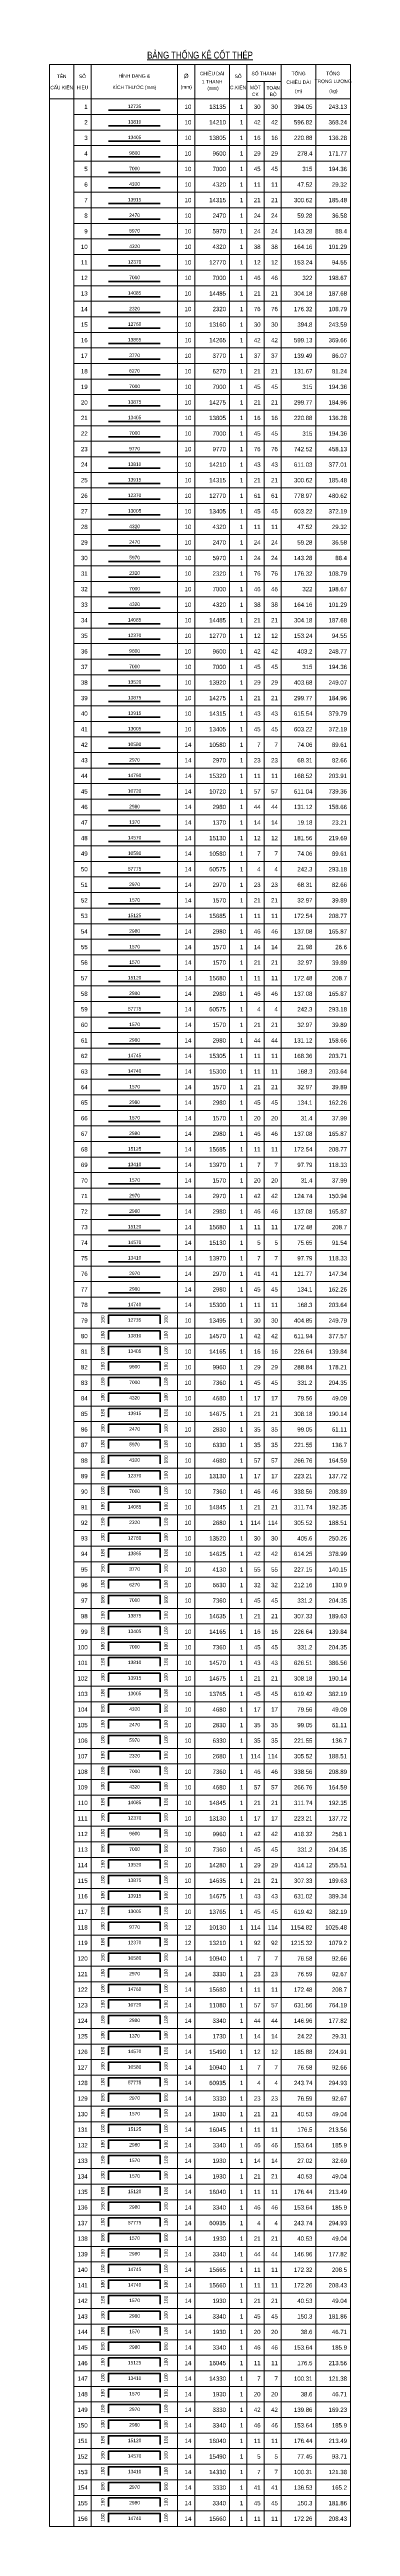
# Model space of a CAD drawing. Header units: millimetres. Extents: x -179076 to 505271, y -44005 to 99253.
# Drawn here: x -26283 to -8878, y -44005 to 99253 of the extents above; entities that cross this region are included whole.
import ezdxf
from ezdxf.enums import TextEntityAlignment as Align

# ---------------------------------------------------------------- set-up
doc = ezdxf.new("R2010")
doc.units = ezdxf.units.MM
for name, color, linetype, lineweight in [('NDC_S_REBAR', 4, 'Continuous', 35), ('NDC_S_VN TEXT', 7, 'Continuous', 20), ('NDC_Table', 3, 'Continuous', 20)]:
    doc.layers.add(name, color=color, linetype=linetype, lineweight=lineweight)
doc.styles.add('ARIAL', font='arial.ttf', dxfattribs={"width": 0.8})

# ---------------------------------------------------------------- blocks, each defined once
blk = doc.blocks.new('Tieude')
at = {"layer": 'NDC_Table'}
for p, q in [((0, 2000), (0, 0)), ((0, 2000), (17405, 2000)), ((1405, 2000), (1405, 0)), ((2405, 2000), (2405, 0)), ((7405, 2000), (7405, 0)), ((8405, 2000), (8405, 0)), ((10405, 2000), (10405, 0)), ((11405, 1000), (11405, 2000)), ((13405, 2000), (13405, 0)), ((15405, 2000), (15405, 0)), ((17405, 2000), (17405, 0)), ((0, 0), (17405, 0)), ((11405, 1000), (13405, 1000)), ((11405, 1000), (11405, 0)), ((12405, 1000), (12405, 0))]:
    blk.add_line(p, q, dxfattribs=at)
at = {"layer": 'NDC_S_VN TEXT', "style": 'ARIAL', "width": 0.8}
for s, height, p in [('TÊN', 200, (705, 1333)), ('SỐ', 200, (1905, 1333)), ('HÌNH DẠNG &', 200, (4905, 1333)), ('%%UBẢNG THỐNG KÊ CỐT THÉP', 400, (8703, 2594)), ('%%C', 250, (7905, 1333)), ('CHIỀU DÀI', 200, (9405, 1500)), ('SỐ', 200, (10905, 1333)), ('SỐ THANH', 200, (12405, 1500)), ('TỔNG', 200, (14405, 1500)), ('TỔNG', 200, (16405, 1500)), ('CẤU KIỆN', 200, (705, 667)), ('HIỆU', 200, (1905, 667)), ('KÍCH THƯỚC (mm)', 200, (4905, 667)), ('(mm)', 200, (7905, 667)), ('1 THANH', 200, (9405, 1000)), ('(mm)', 200, (9455, 599)), ('C.KIỆN', 200, (10905, 667)), ('MỘT', 200, (11905, 667)), ('CK', 200, (11905, 264)), ('TOÀN', 200, (12935, 667)), ('BỘ', 200, (12935, 271)), ('CHIỀU DÀI', 200, (14405, 1000)), ('(m)', 200, (14405, 443)), ('TRỌNG LƯỢNG', 200, (16405, 1000)), ('(kg)', 200, (16418, 443))]:
    blk.add_text(s, height=height, dxfattribs=at).set_placement(p, align=Align.MIDDLE)
blk = doc.blocks.new('dang01')
at = {"layer": 'NDC_S_REBAR'}
blk.add_line((3405, -650), (6405, -650), dxfattribs=at)
at = {"layer": 'NDC_Table'}
for p, q in [((0, 0), (0, -900)), ((1405, 0), (1405, -900)), ((2405, 0), (2405, -900)), ((7405, 0), (7405, -900)), ((8405, 0), (8405, -900)), ((10405, 0), (10405, -900)), ((11405, 0), (11405, -900)), ((12405, 0), (12405, -900)), ((13405, 0), (13405, -900)), ((15405, 0), (15405, -900)), ((17405, 0), (17405, -900)), ((1405, -900), (17405, -900))]:
    blk.add_line(p, q, dxfattribs=at)
at = {"layer": 'NDC_S_VN TEXT', "style": 'ARIAL'}
for p in [(2205, -450), (8205, -450), (10205, -450), (11205, -450), (12205, -450), (13205, -450), (15205, -450), (17205, -450)]:
    blk.add_attdef('D03', text='', height=250, dxfattribs=at).set_placement(p, align=Align.MIDDLE_RIGHT)
blk.add_attdef('00000000', text='', height=200, dxfattribs=at).set_placement((4920, -425), align=Align.MIDDLE_CENTER)
blk = doc.blocks.new('dang04')
at = {"layer": 'NDC_S_REBAR'}
blk.add_lwpolyline([(3405, -650), (3405, -150), (6405, -150), (6405, -650)], dxfattribs=at)
at = {"layer": 'NDC_Table'}
for p, q in [((0, 0), (0, -900)), ((1405, 0), (1405, -900)), ((2405, 0), (2405, -900)), ((7405, 0), (7405, -900)), ((8405, 0), (8405, -900)), ((10405, 0), (10405, -900)), ((11405, 0), (11405, -900)), ((12405, 0), (12405, -900)), ((13405, 0), (13405, -900)), ((15405, 0), (15405, -900)), ((17405, 0), (17405, -900)), ((1405, -900), (17405, -900))]:
    blk.add_line(p, q, dxfattribs=at)
at = {"layer": 'NDC_S_VN TEXT', "style": 'ARIAL'}
for p in [(2205, -450), (8205, -450), (10205, -450), (11205, -450), (12205, -450), (13205, -450), (15205, -450), (17205, -450)]:
    blk.add_attdef('D03', text='', height=250, dxfattribs=at).set_placement(p, align=Align.MIDDLE_RIGHT)
for p in [(3073, -150), (6733, -150)]:
    blk.add_attdef('D03', text='', height=200, rotation=90, dxfattribs=at).set_placement(p, align=Align.MIDDLE_RIGHT)
blk.add_attdef('D03', text='', height=200, dxfattribs=at).set_placement((4920, -425), align=Align.MIDDLE_CENTER)

msp = doc.modelspace()

# ---------------------------------------------------------------- linework, layer by layer
at = {"layer": 'NDC_Table'}
msp.add_line((-26283.5, -44004.5), (-24878.2, -44004.5), dxfattribs=at)

# ---------------------------------------------------------------- block references
msp.add_blockref('Tieude', (-26283.5, 96395.5), dxfattribs=at)
ref = msp.add_blockref('dang01', (-26283.5, 96395.5), dxfattribs=at)
ref.add_attrib('D03', '1', dxfattribs={"layer": 'NDC_S_VN TEXT', "height": 250, "style": 'ARIAL'}).set_placement((-24078.2, 95945.5), align=Align.MIDDLE_RIGHT)
ref.add_attrib('00000000', '12735', dxfattribs={"layer": 'NDC_S_VN TEXT', "height": 200, "style": 'ARIAL'}).set_placement((-21363.9, 95970.7), align=Align.MIDDLE_CENTER)
ref.add_attrib('D03', '10', dxfattribs={"layer": 'NDC_S_VN TEXT', "height": 250, "style": 'ARIAL'}).set_placement((-18078.2, 95945.5), align=Align.MIDDLE_RIGHT)
ref.add_attrib('D03', '13135', dxfattribs={"layer": 'NDC_S_VN TEXT', "height": 250, "style": 'ARIAL'}).set_placement((-16078.2, 95945.5), align=Align.MIDDLE_RIGHT)
ref.add_attrib('D03', '1', dxfattribs={"layer": 'NDC_S_VN TEXT', "height": 250, "style": 'ARIAL'}).set_placement((-15078.2, 95945.5), align=Align.MIDDLE_RIGHT)
ref.add_attrib('D03', '30', dxfattribs={"layer": 'NDC_S_VN TEXT', "height": 250, "style": 'ARIAL'}).set_placement((-14078.2, 95945.5), align=Align.MIDDLE_RIGHT)
ref.add_attrib('D03', '30', dxfattribs={"layer": 'NDC_S_VN TEXT', "height": 250, "style": 'ARIAL'}).set_placement((-13078.2, 95945.8), align=Align.MIDDLE_RIGHT)
ref.add_attrib('D03', '394.05', dxfattribs={"layer": 'NDC_S_VN TEXT', "height": 250, "style": 'ARIAL'}).set_placement((-11078.2, 95945.5), align=Align.MIDDLE_RIGHT)
ref.add_attrib('D03', '243.13', dxfattribs={"layer": 'NDC_S_VN TEXT', "height": 250, "style": 'ARIAL'}).set_placement((-9078.2, 95945.5), align=Align.MIDDLE_RIGHT)
ref = msp.add_blockref('dang01', (-26283.5, 95495.5), dxfattribs=at)
ref.add_attrib('D03', '2', dxfattribs={"layer": 'NDC_S_VN TEXT', "height": 250, "style": 'ARIAL'}).set_placement((-24078.2, 95045.5), align=Align.MIDDLE_RIGHT)
ref.add_attrib('00000000', '13810', dxfattribs={"layer": 'NDC_S_VN TEXT', "height": 200, "style": 'ARIAL'}).set_placement((-21363.9, 95070.7), align=Align.MIDDLE_CENTER)
ref.add_attrib('D03', '10', dxfattribs={"layer": 'NDC_S_VN TEXT', "height": 250, "style": 'ARIAL'}).set_placement((-18078.2, 95045.5), align=Align.MIDDLE_RIGHT)
ref.add_attrib('D03', '14210', dxfattribs={"layer": 'NDC_S_VN TEXT', "height": 250, "style": 'ARIAL'}).set_placement((-16078.2, 95045.5), align=Align.MIDDLE_RIGHT)
ref.add_attrib('D03', '1', dxfattribs={"layer": 'NDC_S_VN TEXT', "height": 250, "style": 'ARIAL'}).set_placement((-15078.2, 95045.5), align=Align.MIDDLE_RIGHT)
ref.add_attrib('D03', '42', dxfattribs={"layer": 'NDC_S_VN TEXT', "height": 250, "style": 'ARIAL'}).set_placement((-14078.2, 95045.5), align=Align.MIDDLE_RIGHT)
ref.add_attrib('D03', '42', dxfattribs={"layer": 'NDC_S_VN TEXT', "height": 250, "style": 'ARIAL'}).set_placement((-13078.2, 95045.8), align=Align.MIDDLE_RIGHT)
ref.add_attrib('D03', '596.82', dxfattribs={"layer": 'NDC_S_VN TEXT', "height": 250, "style": 'ARIAL'}).set_placement((-11078.2, 95045.5), align=Align.MIDDLE_RIGHT)
ref.add_attrib('D03', '368.24', dxfattribs={"layer": 'NDC_S_VN TEXT', "height": 250, "style": 'ARIAL'}).set_placement((-9078.2, 95045.5), align=Align.MIDDLE_RIGHT)
ref = msp.add_blockref('dang01', (-26283.5, 94595.5), dxfattribs=at)
ref.add_attrib('D03', '3', dxfattribs={"layer": 'NDC_S_VN TEXT', "height": 250, "style": 'ARIAL'}).set_placement((-24078.2, 94145.5), align=Align.MIDDLE_RIGHT)
ref.add_attrib('00000000', '13405', dxfattribs={"layer": 'NDC_S_VN TEXT', "height": 200, "style": 'ARIAL'}).set_placement((-21363.9, 94170.7), align=Align.MIDDLE_CENTER)
ref.add_attrib('D03', '10', dxfattribs={"layer": 'NDC_S_VN TEXT', "height": 250, "style": 'ARIAL'}).set_placement((-18078.2, 94145.5), align=Align.MIDDLE_RIGHT)
ref.add_attrib('D03', '13805', dxfattribs={"layer": 'NDC_S_VN TEXT', "height": 250, "style": 'ARIAL'}).set_placement((-16078.2, 94145.5), align=Align.MIDDLE_RIGHT)
ref.add_attrib('D03', '1', dxfattribs={"layer": 'NDC_S_VN TEXT', "height": 250, "style": 'ARIAL'}).set_placement((-15078.2, 94145.5), align=Align.MIDDLE_RIGHT)
ref.add_attrib('D03', '16', dxfattribs={"layer": 'NDC_S_VN TEXT', "height": 250, "style": 'ARIAL'}).set_placement((-14078.2, 94145.5), align=Align.MIDDLE_RIGHT)
ref.add_attrib('D03', '16', dxfattribs={"layer": 'NDC_S_VN TEXT', "height": 250, "style": 'ARIAL'}).set_placement((-13078.2, 94145.8), align=Align.MIDDLE_RIGHT)
ref.add_attrib('D03', '220.88', dxfattribs={"layer": 'NDC_S_VN TEXT', "height": 250, "style": 'ARIAL'}).set_placement((-11078.2, 94145.5), align=Align.MIDDLE_RIGHT)
ref.add_attrib('D03', '136.28', dxfattribs={"layer": 'NDC_S_VN TEXT', "height": 250, "style": 'ARIAL'}).set_placement((-9078.2, 94145.5), align=Align.MIDDLE_RIGHT)
ref = msp.add_blockref('dang01', (-26283.5, 93695.5), dxfattribs=at)
ref.add_attrib('D03', '4', dxfattribs={"layer": 'NDC_S_VN TEXT', "height": 250, "style": 'ARIAL'}).set_placement((-24078.2, 93245.5), align=Align.MIDDLE_RIGHT)
ref.add_attrib('00000000', '9600', dxfattribs={"layer": 'NDC_S_VN TEXT', "height": 200, "style": 'ARIAL'}).set_placement((-21363.9, 93270.7), align=Align.MIDDLE_CENTER)
ref.add_attrib('D03', '10', dxfattribs={"layer": 'NDC_S_VN TEXT', "height": 250, "style": 'ARIAL'}).set_placement((-18078.2, 93245.5), align=Align.MIDDLE_RIGHT)
ref.add_attrib('D03', '9600', dxfattribs={"layer": 'NDC_S_VN TEXT', "height": 250, "style": 'ARIAL'}).set_placement((-16078.2, 93245.5), align=Align.MIDDLE_RIGHT)
ref.add_attrib('D03', '1', dxfattribs={"layer": 'NDC_S_VN TEXT', "height": 250, "style": 'ARIAL'}).set_placement((-15078.2, 93245.5), align=Align.MIDDLE_RIGHT)
ref.add_attrib('D03', '29', dxfattribs={"layer": 'NDC_S_VN TEXT', "height": 250, "style": 'ARIAL'}).set_placement((-14078.2, 93245.5), align=Align.MIDDLE_RIGHT)
ref.add_attrib('D03', '29', dxfattribs={"layer": 'NDC_S_VN TEXT', "height": 250, "style": 'ARIAL'}).set_placement((-13078.2, 93245.8), align=Align.MIDDLE_RIGHT)
ref.add_attrib('D03', '278.4', dxfattribs={"layer": 'NDC_S_VN TEXT', "height": 250, "style": 'ARIAL'}).set_placement((-11078.2, 93245.5), align=Align.MIDDLE_RIGHT)
ref.add_attrib('D03', '171.77', dxfattribs={"layer": 'NDC_S_VN TEXT', "height": 250, "style": 'ARIAL'}).set_placement((-9078.2, 93245.5), align=Align.MIDDLE_RIGHT)
ref = msp.add_blockref('dang01', (-26283.5, 92795.5), dxfattribs=at)
ref.add_attrib('D03', '5', dxfattribs={"layer": 'NDC_S_VN TEXT', "height": 250, "style": 'ARIAL'}).set_placement((-24078.2, 92345.5), align=Align.MIDDLE_RIGHT)
ref.add_attrib('00000000', '7000', dxfattribs={"layer": 'NDC_S_VN TEXT', "height": 200, "style": 'ARIAL'}).set_placement((-21363.9, 92370.7), align=Align.MIDDLE_CENTER)
ref.add_attrib('D03', '10', dxfattribs={"layer": 'NDC_S_VN TEXT', "height": 250, "style": 'ARIAL'}).set_placement((-18078.2, 92345.5), align=Align.MIDDLE_RIGHT)
ref.add_attrib('D03', '7000', dxfattribs={"layer": 'NDC_S_VN TEXT', "height": 250, "style": 'ARIAL'}).set_placement((-16078.2, 92345.5), align=Align.MIDDLE_RIGHT)
ref.add_attrib('D03', '1', dxfattribs={"layer": 'NDC_S_VN TEXT', "height": 250, "style": 'ARIAL'}).set_placement((-15078.2, 92345.5), align=Align.MIDDLE_RIGHT)
ref.add_attrib('D03', '45', dxfattribs={"layer": 'NDC_S_VN TEXT', "height": 250, "style": 'ARIAL'}).set_placement((-14078.2, 92345.5), align=Align.MIDDLE_RIGHT)
ref.add_attrib('D03', '45', dxfattribs={"layer": 'NDC_S_VN TEXT', "height": 250, "style": 'ARIAL'}).set_placement((-13078.2, 92345.8), align=Align.MIDDLE_RIGHT)
ref.add_attrib('D03', '315', dxfattribs={"layer": 'NDC_S_VN TEXT', "height": 250, "style": 'ARIAL'}).set_placement((-11078.2, 92345.5), align=Align.MIDDLE_RIGHT)
ref.add_attrib('D03', '194.36', dxfattribs={"layer": 'NDC_S_VN TEXT', "height": 250, "style": 'ARIAL'}).set_placement((-9078.2, 92345.5), align=Align.MIDDLE_RIGHT)
ref = msp.add_blockref('dang01', (-26283.5, 91895.5), dxfattribs=at)
ref.add_attrib('D03', '6', dxfattribs={"layer": 'NDC_S_VN TEXT', "height": 250, "style": 'ARIAL'}).set_placement((-24078.2, 91445.5), align=Align.MIDDLE_RIGHT)
ref.add_attrib('00000000', '4320', dxfattribs={"layer": 'NDC_S_VN TEXT', "height": 200, "style": 'ARIAL'}).set_placement((-21363.9, 91470.7), align=Align.MIDDLE_CENTER)
ref.add_attrib('D03', '10', dxfattribs={"layer": 'NDC_S_VN TEXT', "height": 250, "style": 'ARIAL'}).set_placement((-18078.2, 91445.5), align=Align.MIDDLE_RIGHT)
ref.add_attrib('D03', '4320', dxfattribs={"layer": 'NDC_S_VN TEXT', "height": 250, "style": 'ARIAL'}).set_placement((-16078.2, 91445.5), align=Align.MIDDLE_RIGHT)
ref.add_attrib('D03', '1', dxfattribs={"layer": 'NDC_S_VN TEXT', "height": 250, "style": 'ARIAL'}).set_placement((-15078.2, 91445.5), align=Align.MIDDLE_RIGHT)
ref.add_attrib('D03', '11', dxfattribs={"layer": 'NDC_S_VN TEXT', "height": 250, "style": 'ARIAL'}).set_placement((-14078.2, 91445.5), align=Align.MIDDLE_RIGHT)
ref.add_attrib('D03', '11', dxfattribs={"layer": 'NDC_S_VN TEXT', "height": 250, "style": 'ARIAL'}).set_placement((-13078.2, 91445.8), align=Align.MIDDLE_RIGHT)
ref.add_attrib('D03', '47.52', dxfattribs={"layer": 'NDC_S_VN TEXT', "height": 250, "style": 'ARIAL'}).set_placement((-11078.2, 91445.5), align=Align.MIDDLE_RIGHT)
ref.add_attrib('D03', '29.32', dxfattribs={"layer": 'NDC_S_VN TEXT', "height": 250, "style": 'ARIAL'}).set_placement((-9078.2, 91445.5), align=Align.MIDDLE_RIGHT)
ref = msp.add_blockref('dang01', (-26283.5, 90995.5), dxfattribs=at)
ref.add_attrib('D03', '7', dxfattribs={"layer": 'NDC_S_VN TEXT', "height": 250, "style": 'ARIAL'}).set_placement((-24078.2, 90545.5), align=Align.MIDDLE_RIGHT)
ref.add_attrib('00000000', '13915', dxfattribs={"layer": 'NDC_S_VN TEXT', "height": 200, "style": 'ARIAL'}).set_placement((-21363.9, 90570.7), align=Align.MIDDLE_CENTER)
ref.add_attrib('D03', '10', dxfattribs={"layer": 'NDC_S_VN TEXT', "height": 250, "style": 'ARIAL'}).set_placement((-18078.2, 90545.5), align=Align.MIDDLE_RIGHT)
ref.add_attrib('D03', '14315', dxfattribs={"layer": 'NDC_S_VN TEXT', "height": 250, "style": 'ARIAL'}).set_placement((-16078.2, 90545.5), align=Align.MIDDLE_RIGHT)
ref.add_attrib('D03', '1', dxfattribs={"layer": 'NDC_S_VN TEXT', "height": 250, "style": 'ARIAL'}).set_placement((-15078.2, 90545.5), align=Align.MIDDLE_RIGHT)
ref.add_attrib('D03', '21', dxfattribs={"layer": 'NDC_S_VN TEXT', "height": 250, "style": 'ARIAL'}).set_placement((-14078.2, 90545.5), align=Align.MIDDLE_RIGHT)
ref.add_attrib('D03', '21', dxfattribs={"layer": 'NDC_S_VN TEXT', "height": 250, "style": 'ARIAL'}).set_placement((-13078.2, 90545.8), align=Align.MIDDLE_RIGHT)
ref.add_attrib('D03', '300.62', dxfattribs={"layer": 'NDC_S_VN TEXT', "height": 250, "style": 'ARIAL'}).set_placement((-11078.2, 90545.5), align=Align.MIDDLE_RIGHT)
ref.add_attrib('D03', '185.48', dxfattribs={"layer": 'NDC_S_VN TEXT', "height": 250, "style": 'ARIAL'}).set_placement((-9078.2, 90545.5), align=Align.MIDDLE_RIGHT)
ref = msp.add_blockref('dang01', (-26283.5, 90095.5), dxfattribs=at)
ref.add_attrib('D03', '8', dxfattribs={"layer": 'NDC_S_VN TEXT', "height": 250, "style": 'ARIAL'}).set_placement((-24078.2, 89645.5), align=Align.MIDDLE_RIGHT)
ref.add_attrib('00000000', '2470', dxfattribs={"layer": 'NDC_S_VN TEXT', "height": 200, "style": 'ARIAL'}).set_placement((-21363.9, 89670.7), align=Align.MIDDLE_CENTER)
ref.add_attrib('D03', '10', dxfattribs={"layer": 'NDC_S_VN TEXT', "height": 250, "style": 'ARIAL'}).set_placement((-18078.2, 89645.5), align=Align.MIDDLE_RIGHT)
ref.add_attrib('D03', '2470', dxfattribs={"layer": 'NDC_S_VN TEXT', "height": 250, "style": 'ARIAL'}).set_placement((-16078.2, 89645.5), align=Align.MIDDLE_RIGHT)
ref.add_attrib('D03', '1', dxfattribs={"layer": 'NDC_S_VN TEXT', "height": 250, "style": 'ARIAL'}).set_placement((-15078.2, 89645.5), align=Align.MIDDLE_RIGHT)
ref.add_attrib('D03', '24', dxfattribs={"layer": 'NDC_S_VN TEXT', "height": 250, "style": 'ARIAL'}).set_placement((-14078.2, 89645.5), align=Align.MIDDLE_RIGHT)
ref.add_attrib('D03', '24', dxfattribs={"layer": 'NDC_S_VN TEXT', "height": 250, "style": 'ARIAL'}).set_placement((-13078.2, 89645.8), align=Align.MIDDLE_RIGHT)
ref.add_attrib('D03', '59.28', dxfattribs={"layer": 'NDC_S_VN TEXT', "height": 250, "style": 'ARIAL'}).set_placement((-11078.2, 89645.5), align=Align.MIDDLE_RIGHT)
ref.add_attrib('D03', '36.58', dxfattribs={"layer": 'NDC_S_VN TEXT', "height": 250, "style": 'ARIAL'}).set_placement((-9078.2, 89645.5), align=Align.MIDDLE_RIGHT)
ref = msp.add_blockref('dang01', (-26283.5, 89195.5), dxfattribs=at)
ref.add_attrib('D03', '9', dxfattribs={"layer": 'NDC_S_VN TEXT', "height": 250, "style": 'ARIAL'}).set_placement((-24078.2, 88745.5), align=Align.MIDDLE_RIGHT)
ref.add_attrib('00000000', '5970', dxfattribs={"layer": 'NDC_S_VN TEXT', "height": 200, "style": 'ARIAL'}).set_placement((-21363.9, 88770.7), align=Align.MIDDLE_CENTER)
ref.add_attrib('D03', '10', dxfattribs={"layer": 'NDC_S_VN TEXT', "height": 250, "style": 'ARIAL'}).set_placement((-18078.2, 88745.5), align=Align.MIDDLE_RIGHT)
ref.add_attrib('D03', '5970', dxfattribs={"layer": 'NDC_S_VN TEXT', "height": 250, "style": 'ARIAL'}).set_placement((-16078.2, 88745.5), align=Align.MIDDLE_RIGHT)
ref.add_attrib('D03', '1', dxfattribs={"layer": 'NDC_S_VN TEXT', "height": 250, "style": 'ARIAL'}).set_placement((-15078.2, 88745.5), align=Align.MIDDLE_RIGHT)
ref.add_attrib('D03', '24', dxfattribs={"layer": 'NDC_S_VN TEXT', "height": 250, "style": 'ARIAL'}).set_placement((-14078.2, 88745.5), align=Align.MIDDLE_RIGHT)
ref.add_attrib('D03', '24', dxfattribs={"layer": 'NDC_S_VN TEXT', "height": 250, "style": 'ARIAL'}).set_placement((-13078.2, 88745.8), align=Align.MIDDLE_RIGHT)
ref.add_attrib('D03', '143.28', dxfattribs={"layer": 'NDC_S_VN TEXT', "height": 250, "style": 'ARIAL'}).set_placement((-11078.2, 88745.5), align=Align.MIDDLE_RIGHT)
ref.add_attrib('D03', '88.4', dxfattribs={"layer": 'NDC_S_VN TEXT', "height": 250, "style": 'ARIAL'}).set_placement((-9078.2, 88745.5), align=Align.MIDDLE_RIGHT)
ref = msp.add_blockref('dang01', (-26283.5, 88295.5), dxfattribs=at)
ref.add_attrib('D03', '10', dxfattribs={"layer": 'NDC_S_VN TEXT', "height": 250, "style": 'ARIAL'}).set_placement((-24078.2, 87845.5), align=Align.MIDDLE_RIGHT)
ref.add_attrib('00000000', '4320', dxfattribs={"layer": 'NDC_S_VN TEXT', "height": 200, "style": 'ARIAL'}).set_placement((-21363.9, 87870.7), align=Align.MIDDLE_CENTER)
ref.add_attrib('D03', '10', dxfattribs={"layer": 'NDC_S_VN TEXT', "height": 250, "style": 'ARIAL'}).set_placement((-18078.2, 87845.5), align=Align.MIDDLE_RIGHT)
ref.add_attrib('D03', '4320', dxfattribs={"layer": 'NDC_S_VN TEXT', "height": 250, "style": 'ARIAL'}).set_placement((-16078.2, 87845.5), align=Align.MIDDLE_RIGHT)
ref.add_attrib('D03', '1', dxfattribs={"layer": 'NDC_S_VN TEXT', "height": 250, "style": 'ARIAL'}).set_placement((-15078.2, 87845.5), align=Align.MIDDLE_RIGHT)
ref.add_attrib('D03', '38', dxfattribs={"layer": 'NDC_S_VN TEXT', "height": 250, "style": 'ARIAL'}).set_placement((-14078.2, 87845.5), align=Align.MIDDLE_RIGHT)
ref.add_attrib('D03', '38', dxfattribs={"layer": 'NDC_S_VN TEXT', "height": 250, "style": 'ARIAL'}).set_placement((-13078.2, 87845.8), align=Align.MIDDLE_RIGHT)
ref.add_attrib('D03', '164.16', dxfattribs={"layer": 'NDC_S_VN TEXT', "height": 250, "style": 'ARIAL'}).set_placement((-11078.2, 87845.5), align=Align.MIDDLE_RIGHT)
ref.add_attrib('D03', '101.29', dxfattribs={"layer": 'NDC_S_VN TEXT', "height": 250, "style": 'ARIAL'}).set_placement((-9078.2, 87845.5), align=Align.MIDDLE_RIGHT)
ref = msp.add_blockref('dang01', (-26283.5, 87395.5), dxfattribs=at)
ref.add_attrib('D03', '11', dxfattribs={"layer": 'NDC_S_VN TEXT', "height": 250, "style": 'ARIAL'}).set_placement((-24078.2, 86945.5), align=Align.MIDDLE_RIGHT)
ref.add_attrib('00000000', '12370', dxfattribs={"layer": 'NDC_S_VN TEXT', "height": 200, "style": 'ARIAL'}).set_placement((-21363.9, 86970.7), align=Align.MIDDLE_CENTER)
ref.add_attrib('D03', '10', dxfattribs={"layer": 'NDC_S_VN TEXT', "height": 250, "style": 'ARIAL'}).set_placement((-18078.2, 86945.5), align=Align.MIDDLE_RIGHT)
ref.add_attrib('D03', '12770', dxfattribs={"layer": 'NDC_S_VN TEXT', "height": 250, "style": 'ARIAL'}).set_placement((-16078.2, 86945.5), align=Align.MIDDLE_RIGHT)
ref.add_attrib('D03', '1', dxfattribs={"layer": 'NDC_S_VN TEXT', "height": 250, "style": 'ARIAL'}).set_placement((-15078.2, 86945.5), align=Align.MIDDLE_RIGHT)
ref.add_attrib('D03', '12', dxfattribs={"layer": 'NDC_S_VN TEXT', "height": 250, "style": 'ARIAL'}).set_placement((-14078.2, 86945.5), align=Align.MIDDLE_RIGHT)
ref.add_attrib('D03', '12', dxfattribs={"layer": 'NDC_S_VN TEXT', "height": 250, "style": 'ARIAL'}).set_placement((-13078.2, 86945.8), align=Align.MIDDLE_RIGHT)
ref.add_attrib('D03', '153.24', dxfattribs={"layer": 'NDC_S_VN TEXT', "height": 250, "style": 'ARIAL'}).set_placement((-11078.2, 86945.5), align=Align.MIDDLE_RIGHT)
ref.add_attrib('D03', '94.55', dxfattribs={"layer": 'NDC_S_VN TEXT', "height": 250, "style": 'ARIAL'}).set_placement((-9078.2, 86945.5), align=Align.MIDDLE_RIGHT)
ref = msp.add_blockref('dang01', (-26283.5, 86495.5), dxfattribs=at)
ref.add_attrib('D03', '12', dxfattribs={"layer": 'NDC_S_VN TEXT', "height": 250, "style": 'ARIAL'}).set_placement((-24078.2, 86045.5), align=Align.MIDDLE_RIGHT)
ref.add_attrib('00000000', '7000', dxfattribs={"layer": 'NDC_S_VN TEXT', "height": 200, "style": 'ARIAL'}).set_placement((-21363.9, 86070.7), align=Align.MIDDLE_CENTER)
ref.add_attrib('D03', '10', dxfattribs={"layer": 'NDC_S_VN TEXT', "height": 250, "style": 'ARIAL'}).set_placement((-18078.2, 86045.5), align=Align.MIDDLE_RIGHT)
ref.add_attrib('D03', '7000', dxfattribs={"layer": 'NDC_S_VN TEXT', "height": 250, "style": 'ARIAL'}).set_placement((-16078.2, 86045.5), align=Align.MIDDLE_RIGHT)
ref.add_attrib('D03', '1', dxfattribs={"layer": 'NDC_S_VN TEXT', "height": 250, "style": 'ARIAL'}).set_placement((-15078.2, 86045.5), align=Align.MIDDLE_RIGHT)
ref.add_attrib('D03', '46', dxfattribs={"layer": 'NDC_S_VN TEXT', "height": 250, "style": 'ARIAL'}).set_placement((-14078.2, 86045.5), align=Align.MIDDLE_RIGHT)
ref.add_attrib('D03', '46', dxfattribs={"layer": 'NDC_S_VN TEXT', "height": 250, "style": 'ARIAL'}).set_placement((-13078.2, 86045.8), align=Align.MIDDLE_RIGHT)
ref.add_attrib('D03', '322', dxfattribs={"layer": 'NDC_S_VN TEXT', "height": 250, "style": 'ARIAL'}).set_placement((-11078.2, 86045.5), align=Align.MIDDLE_RIGHT)
ref.add_attrib('D03', '198.67', dxfattribs={"layer": 'NDC_S_VN TEXT', "height": 250, "style": 'ARIAL'}).set_placement((-9078.2, 86045.5), align=Align.MIDDLE_RIGHT)
ref = msp.add_blockref('dang01', (-26283.5, 85595.5), dxfattribs=at)
ref.add_attrib('D03', '13', dxfattribs={"layer": 'NDC_S_VN TEXT', "height": 250, "style": 'ARIAL'}).set_placement((-24078.2, 85145.5), align=Align.MIDDLE_RIGHT)
ref.add_attrib('00000000', '14085', dxfattribs={"layer": 'NDC_S_VN TEXT', "height": 200, "style": 'ARIAL'}).set_placement((-21363.9, 85170.7), align=Align.MIDDLE_CENTER)
ref.add_attrib('D03', '10', dxfattribs={"layer": 'NDC_S_VN TEXT', "height": 250, "style": 'ARIAL'}).set_placement((-18078.2, 85145.5), align=Align.MIDDLE_RIGHT)
ref.add_attrib('D03', '14485', dxfattribs={"layer": 'NDC_S_VN TEXT', "height": 250, "style": 'ARIAL'}).set_placement((-16078.2, 85145.5), align=Align.MIDDLE_RIGHT)
ref.add_attrib('D03', '1', dxfattribs={"layer": 'NDC_S_VN TEXT', "height": 250, "style": 'ARIAL'}).set_placement((-15078.2, 85145.5), align=Align.MIDDLE_RIGHT)
ref.add_attrib('D03', '21', dxfattribs={"layer": 'NDC_S_VN TEXT', "height": 250, "style": 'ARIAL'}).set_placement((-14078.2, 85145.5), align=Align.MIDDLE_RIGHT)
ref.add_attrib('D03', '21', dxfattribs={"layer": 'NDC_S_VN TEXT', "height": 250, "style": 'ARIAL'}).set_placement((-13078.2, 85145.8), align=Align.MIDDLE_RIGHT)
ref.add_attrib('D03', '304.18', dxfattribs={"layer": 'NDC_S_VN TEXT', "height": 250, "style": 'ARIAL'}).set_placement((-11078.2, 85145.5), align=Align.MIDDLE_RIGHT)
ref.add_attrib('D03', '187.68', dxfattribs={"layer": 'NDC_S_VN TEXT', "height": 250, "style": 'ARIAL'}).set_placement((-9078.2, 85145.5), align=Align.MIDDLE_RIGHT)
ref = msp.add_blockref('dang01', (-26283.5, 84695.5), dxfattribs=at)
ref.add_attrib('D03', '14', dxfattribs={"layer": 'NDC_S_VN TEXT', "height": 250, "style": 'ARIAL'}).set_placement((-24078.2, 84245.5), align=Align.MIDDLE_RIGHT)
ref.add_attrib('00000000', '2320', dxfattribs={"layer": 'NDC_S_VN TEXT', "height": 200, "style": 'ARIAL'}).set_placement((-21363.9, 84270.7), align=Align.MIDDLE_CENTER)
ref.add_attrib('D03', '10', dxfattribs={"layer": 'NDC_S_VN TEXT', "height": 250, "style": 'ARIAL'}).set_placement((-18078.2, 84245.5), align=Align.MIDDLE_RIGHT)
ref.add_attrib('D03', '2320', dxfattribs={"layer": 'NDC_S_VN TEXT', "height": 250, "style": 'ARIAL'}).set_placement((-16078.2, 84245.5), align=Align.MIDDLE_RIGHT)
ref.add_attrib('D03', '1', dxfattribs={"layer": 'NDC_S_VN TEXT', "height": 250, "style": 'ARIAL'}).set_placement((-15078.2, 84245.5), align=Align.MIDDLE_RIGHT)
ref.add_attrib('D03', '76', dxfattribs={"layer": 'NDC_S_VN TEXT', "height": 250, "style": 'ARIAL'}).set_placement((-14078.2, 84245.5), align=Align.MIDDLE_RIGHT)
ref.add_attrib('D03', '76', dxfattribs={"layer": 'NDC_S_VN TEXT', "height": 250, "style": 'ARIAL'}).set_placement((-13078.2, 84245.8), align=Align.MIDDLE_RIGHT)
ref.add_attrib('D03', '176.32', dxfattribs={"layer": 'NDC_S_VN TEXT', "height": 250, "style": 'ARIAL'}).set_placement((-11078.2, 84245.5), align=Align.MIDDLE_RIGHT)
ref.add_attrib('D03', '108.79', dxfattribs={"layer": 'NDC_S_VN TEXT', "height": 250, "style": 'ARIAL'}).set_placement((-9078.2, 84245.5), align=Align.MIDDLE_RIGHT)
ref = msp.add_blockref('dang01', (-26283.5, 83795.5), dxfattribs=at)
ref.add_attrib('D03', '15', dxfattribs={"layer": 'NDC_S_VN TEXT', "height": 250, "style": 'ARIAL'}).set_placement((-24078.2, 83345.5), align=Align.MIDDLE_RIGHT)
ref.add_attrib('00000000', '12760', dxfattribs={"layer": 'NDC_S_VN TEXT', "height": 200, "style": 'ARIAL'}).set_placement((-21363.9, 83370.7), align=Align.MIDDLE_CENTER)
ref.add_attrib('D03', '10', dxfattribs={"layer": 'NDC_S_VN TEXT', "height": 250, "style": 'ARIAL'}).set_placement((-18078.2, 83345.5), align=Align.MIDDLE_RIGHT)
ref.add_attrib('D03', '13160', dxfattribs={"layer": 'NDC_S_VN TEXT', "height": 250, "style": 'ARIAL'}).set_placement((-16078.2, 83345.5), align=Align.MIDDLE_RIGHT)
ref.add_attrib('D03', '1', dxfattribs={"layer": 'NDC_S_VN TEXT', "height": 250, "style": 'ARIAL'}).set_placement((-15078.2, 83345.5), align=Align.MIDDLE_RIGHT)
ref.add_attrib('D03', '30', dxfattribs={"layer": 'NDC_S_VN TEXT', "height": 250, "style": 'ARIAL'}).set_placement((-14078.2, 83345.5), align=Align.MIDDLE_RIGHT)
ref.add_attrib('D03', '30', dxfattribs={"layer": 'NDC_S_VN TEXT', "height": 250, "style": 'ARIAL'}).set_placement((-13078.2, 83345.8), align=Align.MIDDLE_RIGHT)
ref.add_attrib('D03', '394.8', dxfattribs={"layer": 'NDC_S_VN TEXT', "height": 250, "style": 'ARIAL'}).set_placement((-11078.2, 83345.5), align=Align.MIDDLE_RIGHT)
ref.add_attrib('D03', '243.59', dxfattribs={"layer": 'NDC_S_VN TEXT', "height": 250, "style": 'ARIAL'}).set_placement((-9078.2, 83345.5), align=Align.MIDDLE_RIGHT)
ref = msp.add_blockref('dang01', (-26283.5, 82895.5), dxfattribs=at)
ref.add_attrib('D03', '16', dxfattribs={"layer": 'NDC_S_VN TEXT', "height": 250, "style": 'ARIAL'}).set_placement((-24078.2, 82445.5), align=Align.MIDDLE_RIGHT)
ref.add_attrib('00000000', '13865', dxfattribs={"layer": 'NDC_S_VN TEXT', "height": 200, "style": 'ARIAL'}).set_placement((-21363.9, 82470.7), align=Align.MIDDLE_CENTER)
ref.add_attrib('D03', '10', dxfattribs={"layer": 'NDC_S_VN TEXT', "height": 250, "style": 'ARIAL'}).set_placement((-18078.2, 82445.5), align=Align.MIDDLE_RIGHT)
ref.add_attrib('D03', '14265', dxfattribs={"layer": 'NDC_S_VN TEXT', "height": 250, "style": 'ARIAL'}).set_placement((-16078.2, 82445.5), align=Align.MIDDLE_RIGHT)
ref.add_attrib('D03', '1', dxfattribs={"layer": 'NDC_S_VN TEXT', "height": 250, "style": 'ARIAL'}).set_placement((-15078.2, 82445.5), align=Align.MIDDLE_RIGHT)
ref.add_attrib('D03', '42', dxfattribs={"layer": 'NDC_S_VN TEXT', "height": 250, "style": 'ARIAL'}).set_placement((-14078.2, 82445.5), align=Align.MIDDLE_RIGHT)
ref.add_attrib('D03', '42', dxfattribs={"layer": 'NDC_S_VN TEXT', "height": 250, "style": 'ARIAL'}).set_placement((-13078.2, 82445.8), align=Align.MIDDLE_RIGHT)
ref.add_attrib('D03', '599.13', dxfattribs={"layer": 'NDC_S_VN TEXT', "height": 250, "style": 'ARIAL'}).set_placement((-11078.2, 82445.5), align=Align.MIDDLE_RIGHT)
ref.add_attrib('D03', '369.66', dxfattribs={"layer": 'NDC_S_VN TEXT', "height": 250, "style": 'ARIAL'}).set_placement((-9078.2, 82445.5), align=Align.MIDDLE_RIGHT)
ref = msp.add_blockref('dang01', (-26283.5, 81995.5), dxfattribs=at)
ref.add_attrib('D03', '17', dxfattribs={"layer": 'NDC_S_VN TEXT', "height": 250, "style": 'ARIAL'}).set_placement((-24078.2, 81545.5), align=Align.MIDDLE_RIGHT)
ref.add_attrib('00000000', '3770', dxfattribs={"layer": 'NDC_S_VN TEXT', "height": 200, "style": 'ARIAL'}).set_placement((-21363.9, 81570.7), align=Align.MIDDLE_CENTER)
ref.add_attrib('D03', '10', dxfattribs={"layer": 'NDC_S_VN TEXT', "height": 250, "style": 'ARIAL'}).set_placement((-18078.2, 81545.5), align=Align.MIDDLE_RIGHT)
ref.add_attrib('D03', '3770', dxfattribs={"layer": 'NDC_S_VN TEXT', "height": 250, "style": 'ARIAL'}).set_placement((-16078.2, 81545.5), align=Align.MIDDLE_RIGHT)
ref.add_attrib('D03', '1', dxfattribs={"layer": 'NDC_S_VN TEXT', "height": 250, "style": 'ARIAL'}).set_placement((-15078.2, 81545.5), align=Align.MIDDLE_RIGHT)
ref.add_attrib('D03', '37', dxfattribs={"layer": 'NDC_S_VN TEXT', "height": 250, "style": 'ARIAL'}).set_placement((-14078.2, 81545.5), align=Align.MIDDLE_RIGHT)
ref.add_attrib('D03', '37', dxfattribs={"layer": 'NDC_S_VN TEXT', "height": 250, "style": 'ARIAL'}).set_placement((-13078.2, 81545.8), align=Align.MIDDLE_RIGHT)
ref.add_attrib('D03', '139.49', dxfattribs={"layer": 'NDC_S_VN TEXT', "height": 250, "style": 'ARIAL'}).set_placement((-11078.2, 81545.5), align=Align.MIDDLE_RIGHT)
ref.add_attrib('D03', '86.07', dxfattribs={"layer": 'NDC_S_VN TEXT', "height": 250, "style": 'ARIAL'}).set_placement((-9078.2, 81545.5), align=Align.MIDDLE_RIGHT)
ref = msp.add_blockref('dang01', (-26283.5, 81095.5), dxfattribs=at)
ref.add_attrib('D03', '18', dxfattribs={"layer": 'NDC_S_VN TEXT', "height": 250, "style": 'ARIAL'}).set_placement((-24078.2, 80645.5), align=Align.MIDDLE_RIGHT)
ref.add_attrib('00000000', '6270', dxfattribs={"layer": 'NDC_S_VN TEXT', "height": 200, "style": 'ARIAL'}).set_placement((-21363.9, 80670.7), align=Align.MIDDLE_CENTER)
ref.add_attrib('D03', '10', dxfattribs={"layer": 'NDC_S_VN TEXT', "height": 250, "style": 'ARIAL'}).set_placement((-18078.2, 80645.5), align=Align.MIDDLE_RIGHT)
ref.add_attrib('D03', '6270', dxfattribs={"layer": 'NDC_S_VN TEXT', "height": 250, "style": 'ARIAL'}).set_placement((-16078.2, 80645.5), align=Align.MIDDLE_RIGHT)
ref.add_attrib('D03', '1', dxfattribs={"layer": 'NDC_S_VN TEXT', "height": 250, "style": 'ARIAL'}).set_placement((-15078.2, 80645.5), align=Align.MIDDLE_RIGHT)
ref.add_attrib('D03', '21', dxfattribs={"layer": 'NDC_S_VN TEXT', "height": 250, "style": 'ARIAL'}).set_placement((-14078.2, 80645.5), align=Align.MIDDLE_RIGHT)
ref.add_attrib('D03', '21', dxfattribs={"layer": 'NDC_S_VN TEXT', "height": 250, "style": 'ARIAL'}).set_placement((-13078.2, 80645.8), align=Align.MIDDLE_RIGHT)
ref.add_attrib('D03', '131.67', dxfattribs={"layer": 'NDC_S_VN TEXT', "height": 250, "style": 'ARIAL'}).set_placement((-11078.2, 80645.5), align=Align.MIDDLE_RIGHT)
ref.add_attrib('D03', '81.24', dxfattribs={"layer": 'NDC_S_VN TEXT', "height": 250, "style": 'ARIAL'}).set_placement((-9078.2, 80645.5), align=Align.MIDDLE_RIGHT)
ref = msp.add_blockref('dang01', (-26283.5, 80195.5), dxfattribs=at)
ref.add_attrib('D03', '19', dxfattribs={"layer": 'NDC_S_VN TEXT', "height": 250, "style": 'ARIAL'}).set_placement((-24078.2, 79745.5), align=Align.MIDDLE_RIGHT)
ref.add_attrib('00000000', '7000', dxfattribs={"layer": 'NDC_S_VN TEXT', "height": 200, "style": 'ARIAL'}).set_placement((-21363.9, 79770.7), align=Align.MIDDLE_CENTER)
ref.add_attrib('D03', '10', dxfattribs={"layer": 'NDC_S_VN TEXT', "height": 250, "style": 'ARIAL'}).set_placement((-18078.2, 79745.5), align=Align.MIDDLE_RIGHT)
ref.add_attrib('D03', '7000', dxfattribs={"layer": 'NDC_S_VN TEXT', "height": 250, "style": 'ARIAL'}).set_placement((-16078.2, 79745.5), align=Align.MIDDLE_RIGHT)
ref.add_attrib('D03', '1', dxfattribs={"layer": 'NDC_S_VN TEXT', "height": 250, "style": 'ARIAL'}).set_placement((-15078.2, 79745.5), align=Align.MIDDLE_RIGHT)
ref.add_attrib('D03', '45', dxfattribs={"layer": 'NDC_S_VN TEXT', "height": 250, "style": 'ARIAL'}).set_placement((-14078.2, 79745.5), align=Align.MIDDLE_RIGHT)
ref.add_attrib('D03', '45', dxfattribs={"layer": 'NDC_S_VN TEXT', "height": 250, "style": 'ARIAL'}).set_placement((-13078.2, 79745.8), align=Align.MIDDLE_RIGHT)
ref.add_attrib('D03', '315', dxfattribs={"layer": 'NDC_S_VN TEXT', "height": 250, "style": 'ARIAL'}).set_placement((-11078.2, 79745.5), align=Align.MIDDLE_RIGHT)
ref.add_attrib('D03', '194.36', dxfattribs={"layer": 'NDC_S_VN TEXT', "height": 250, "style": 'ARIAL'}).set_placement((-9078.2, 79745.5), align=Align.MIDDLE_RIGHT)
ref = msp.add_blockref('dang01', (-26283.5, 79295.5), dxfattribs=at)
ref.add_attrib('D03', '20', dxfattribs={"layer": 'NDC_S_VN TEXT', "height": 250, "style": 'ARIAL'}).set_placement((-24078.2, 78845.5), align=Align.MIDDLE_RIGHT)
ref.add_attrib('00000000', '13875', dxfattribs={"layer": 'NDC_S_VN TEXT', "height": 200, "style": 'ARIAL'}).set_placement((-21363.9, 78870.7), align=Align.MIDDLE_CENTER)
ref.add_attrib('D03', '10', dxfattribs={"layer": 'NDC_S_VN TEXT', "height": 250, "style": 'ARIAL'}).set_placement((-18078.2, 78845.5), align=Align.MIDDLE_RIGHT)
ref.add_attrib('D03', '14275', dxfattribs={"layer": 'NDC_S_VN TEXT', "height": 250, "style": 'ARIAL'}).set_placement((-16078.2, 78845.5), align=Align.MIDDLE_RIGHT)
ref.add_attrib('D03', '1', dxfattribs={"layer": 'NDC_S_VN TEXT', "height": 250, "style": 'ARIAL'}).set_placement((-15078.2, 78845.5), align=Align.MIDDLE_RIGHT)
ref.add_attrib('D03', '21', dxfattribs={"layer": 'NDC_S_VN TEXT', "height": 250, "style": 'ARIAL'}).set_placement((-14078.2, 78845.5), align=Align.MIDDLE_RIGHT)
ref.add_attrib('D03', '21', dxfattribs={"layer": 'NDC_S_VN TEXT', "height": 250, "style": 'ARIAL'}).set_placement((-13078.2, 78845.8), align=Align.MIDDLE_RIGHT)
ref.add_attrib('D03', '299.77', dxfattribs={"layer": 'NDC_S_VN TEXT', "height": 250, "style": 'ARIAL'}).set_placement((-11078.2, 78845.5), align=Align.MIDDLE_RIGHT)
ref.add_attrib('D03', '184.96', dxfattribs={"layer": 'NDC_S_VN TEXT', "height": 250, "style": 'ARIAL'}).set_placement((-9078.2, 78845.5), align=Align.MIDDLE_RIGHT)
ref = msp.add_blockref('dang01', (-26283.5, 78395.5), dxfattribs=at)
ref.add_attrib('D03', '21', dxfattribs={"layer": 'NDC_S_VN TEXT', "height": 250, "style": 'ARIAL'}).set_placement((-24078.2, 77945.5), align=Align.MIDDLE_RIGHT)
ref.add_attrib('00000000', '13405', dxfattribs={"layer": 'NDC_S_VN TEXT', "height": 200, "style": 'ARIAL'}).set_placement((-21363.9, 77970.7), align=Align.MIDDLE_CENTER)
ref.add_attrib('D03', '10', dxfattribs={"layer": 'NDC_S_VN TEXT', "height": 250, "style": 'ARIAL'}).set_placement((-18078.2, 77945.5), align=Align.MIDDLE_RIGHT)
ref.add_attrib('D03', '13805', dxfattribs={"layer": 'NDC_S_VN TEXT', "height": 250, "style": 'ARIAL'}).set_placement((-16078.2, 77945.5), align=Align.MIDDLE_RIGHT)
ref.add_attrib('D03', '1', dxfattribs={"layer": 'NDC_S_VN TEXT', "height": 250, "style": 'ARIAL'}).set_placement((-15078.2, 77945.5), align=Align.MIDDLE_RIGHT)
ref.add_attrib('D03', '16', dxfattribs={"layer": 'NDC_S_VN TEXT', "height": 250, "style": 'ARIAL'}).set_placement((-14078.2, 77945.5), align=Align.MIDDLE_RIGHT)
ref.add_attrib('D03', '16', dxfattribs={"layer": 'NDC_S_VN TEXT', "height": 250, "style": 'ARIAL'}).set_placement((-13078.2, 77945.8), align=Align.MIDDLE_RIGHT)
ref.add_attrib('D03', '220.88', dxfattribs={"layer": 'NDC_S_VN TEXT', "height": 250, "style": 'ARIAL'}).set_placement((-11078.2, 77945.5), align=Align.MIDDLE_RIGHT)
ref.add_attrib('D03', '136.28', dxfattribs={"layer": 'NDC_S_VN TEXT', "height": 250, "style": 'ARIAL'}).set_placement((-9078.2, 77945.5), align=Align.MIDDLE_RIGHT)
ref = msp.add_blockref('dang01', (-26283.5, 77495.5), dxfattribs=at)
ref.add_attrib('D03', '22', dxfattribs={"layer": 'NDC_S_VN TEXT', "height": 250, "style": 'ARIAL'}).set_placement((-24078.2, 77045.5), align=Align.MIDDLE_RIGHT)
ref.add_attrib('00000000', '7000', dxfattribs={"layer": 'NDC_S_VN TEXT', "height": 200, "style": 'ARIAL'}).set_placement((-21363.9, 77070.7), align=Align.MIDDLE_CENTER)
ref.add_attrib('D03', '10', dxfattribs={"layer": 'NDC_S_VN TEXT', "height": 250, "style": 'ARIAL'}).set_placement((-18078.2, 77045.5), align=Align.MIDDLE_RIGHT)
ref.add_attrib('D03', '7000', dxfattribs={"layer": 'NDC_S_VN TEXT', "height": 250, "style": 'ARIAL'}).set_placement((-16078.2, 77045.5), align=Align.MIDDLE_RIGHT)
ref.add_attrib('D03', '1', dxfattribs={"layer": 'NDC_S_VN TEXT', "height": 250, "style": 'ARIAL'}).set_placement((-15078.2, 77045.5), align=Align.MIDDLE_RIGHT)
ref.add_attrib('D03', '45', dxfattribs={"layer": 'NDC_S_VN TEXT', "height": 250, "style": 'ARIAL'}).set_placement((-14078.2, 77045.5), align=Align.MIDDLE_RIGHT)
ref.add_attrib('D03', '45', dxfattribs={"layer": 'NDC_S_VN TEXT', "height": 250, "style": 'ARIAL'}).set_placement((-13078.2, 77045.8), align=Align.MIDDLE_RIGHT)
ref.add_attrib('D03', '315', dxfattribs={"layer": 'NDC_S_VN TEXT', "height": 250, "style": 'ARIAL'}).set_placement((-11078.2, 77045.5), align=Align.MIDDLE_RIGHT)
ref.add_attrib('D03', '194.36', dxfattribs={"layer": 'NDC_S_VN TEXT', "height": 250, "style": 'ARIAL'}).set_placement((-9078.2, 77045.5), align=Align.MIDDLE_RIGHT)
ref = msp.add_blockref('dang01', (-26283.5, 76595.5), dxfattribs=at)
ref.add_attrib('D03', '23', dxfattribs={"layer": 'NDC_S_VN TEXT', "height": 250, "style": 'ARIAL'}).set_placement((-24078.2, 76145.5), align=Align.MIDDLE_RIGHT)
ref.add_attrib('00000000', '9770', dxfattribs={"layer": 'NDC_S_VN TEXT', "height": 200, "style": 'ARIAL'}).set_placement((-21363.9, 76170.7), align=Align.MIDDLE_CENTER)
ref.add_attrib('D03', '10', dxfattribs={"layer": 'NDC_S_VN TEXT', "height": 250, "style": 'ARIAL'}).set_placement((-18078.2, 76145.5), align=Align.MIDDLE_RIGHT)
ref.add_attrib('D03', '9770', dxfattribs={"layer": 'NDC_S_VN TEXT', "height": 250, "style": 'ARIAL'}).set_placement((-16078.2, 76145.5), align=Align.MIDDLE_RIGHT)
ref.add_attrib('D03', '1', dxfattribs={"layer": 'NDC_S_VN TEXT', "height": 250, "style": 'ARIAL'}).set_placement((-15078.2, 76145.5), align=Align.MIDDLE_RIGHT)
ref.add_attrib('D03', '76', dxfattribs={"layer": 'NDC_S_VN TEXT', "height": 250, "style": 'ARIAL'}).set_placement((-14078.2, 76145.5), align=Align.MIDDLE_RIGHT)
ref.add_attrib('D03', '76', dxfattribs={"layer": 'NDC_S_VN TEXT', "height": 250, "style": 'ARIAL'}).set_placement((-13078.2, 76145.8), align=Align.MIDDLE_RIGHT)
ref.add_attrib('D03', '742.52', dxfattribs={"layer": 'NDC_S_VN TEXT', "height": 250, "style": 'ARIAL'}).set_placement((-11078.2, 76145.5), align=Align.MIDDLE_RIGHT)
ref.add_attrib('D03', '458.13', dxfattribs={"layer": 'NDC_S_VN TEXT', "height": 250, "style": 'ARIAL'}).set_placement((-9078.2, 76145.5), align=Align.MIDDLE_RIGHT)
ref = msp.add_blockref('dang01', (-26283.5, 75695.5), dxfattribs=at)
ref.add_attrib('D03', '24', dxfattribs={"layer": 'NDC_S_VN TEXT', "height": 250, "style": 'ARIAL'}).set_placement((-24078.2, 75245.5), align=Align.MIDDLE_RIGHT)
ref.add_attrib('00000000', '13810', dxfattribs={"layer": 'NDC_S_VN TEXT', "height": 200, "style": 'ARIAL'}).set_placement((-21363.9, 75270.7), align=Align.MIDDLE_CENTER)
ref.add_attrib('D03', '10', dxfattribs={"layer": 'NDC_S_VN TEXT', "height": 250, "style": 'ARIAL'}).set_placement((-18078.2, 75245.5), align=Align.MIDDLE_RIGHT)
ref.add_attrib('D03', '14210', dxfattribs={"layer": 'NDC_S_VN TEXT', "height": 250, "style": 'ARIAL'}).set_placement((-16078.2, 75245.5), align=Align.MIDDLE_RIGHT)
ref.add_attrib('D03', '1', dxfattribs={"layer": 'NDC_S_VN TEXT', "height": 250, "style": 'ARIAL'}).set_placement((-15078.2, 75245.5), align=Align.MIDDLE_RIGHT)
ref.add_attrib('D03', '43', dxfattribs={"layer": 'NDC_S_VN TEXT', "height": 250, "style": 'ARIAL'}).set_placement((-14078.2, 75245.5), align=Align.MIDDLE_RIGHT)
ref.add_attrib('D03', '43', dxfattribs={"layer": 'NDC_S_VN TEXT', "height": 250, "style": 'ARIAL'}).set_placement((-13078.2, 75245.8), align=Align.MIDDLE_RIGHT)
ref.add_attrib('D03', '611.03', dxfattribs={"layer": 'NDC_S_VN TEXT', "height": 250, "style": 'ARIAL'}).set_placement((-11078.2, 75245.5), align=Align.MIDDLE_RIGHT)
ref.add_attrib('D03', '377.01', dxfattribs={"layer": 'NDC_S_VN TEXT', "height": 250, "style": 'ARIAL'}).set_placement((-9078.2, 75245.5), align=Align.MIDDLE_RIGHT)
ref = msp.add_blockref('dang01', (-26283.5, 74795.5), dxfattribs=at)
ref.add_attrib('D03', '25', dxfattribs={"layer": 'NDC_S_VN TEXT', "height": 250, "style": 'ARIAL'}).set_placement((-24078.2, 74345.5), align=Align.MIDDLE_RIGHT)
ref.add_attrib('00000000', '13915', dxfattribs={"layer": 'NDC_S_VN TEXT', "height": 200, "style": 'ARIAL'}).set_placement((-21363.9, 74370.7), align=Align.MIDDLE_CENTER)
ref.add_attrib('D03', '10', dxfattribs={"layer": 'NDC_S_VN TEXT', "height": 250, "style": 'ARIAL'}).set_placement((-18078.2, 74345.5), align=Align.MIDDLE_RIGHT)
ref.add_attrib('D03', '14315', dxfattribs={"layer": 'NDC_S_VN TEXT', "height": 250, "style": 'ARIAL'}).set_placement((-16078.2, 74345.5), align=Align.MIDDLE_RIGHT)
ref.add_attrib('D03', '1', dxfattribs={"layer": 'NDC_S_VN TEXT', "height": 250, "style": 'ARIAL'}).set_placement((-15078.2, 74345.5), align=Align.MIDDLE_RIGHT)
ref.add_attrib('D03', '21', dxfattribs={"layer": 'NDC_S_VN TEXT', "height": 250, "style": 'ARIAL'}).set_placement((-14078.2, 74345.5), align=Align.MIDDLE_RIGHT)
ref.add_attrib('D03', '21', dxfattribs={"layer": 'NDC_S_VN TEXT', "height": 250, "style": 'ARIAL'}).set_placement((-13078.2, 74345.8), align=Align.MIDDLE_RIGHT)
ref.add_attrib('D03', '300.62', dxfattribs={"layer": 'NDC_S_VN TEXT', "height": 250, "style": 'ARIAL'}).set_placement((-11078.2, 74345.5), align=Align.MIDDLE_RIGHT)
ref.add_attrib('D03', '185.48', dxfattribs={"layer": 'NDC_S_VN TEXT', "height": 250, "style": 'ARIAL'}).set_placement((-9078.2, 74345.5), align=Align.MIDDLE_RIGHT)
ref = msp.add_blockref('dang01', (-26283.5, 73895.5), dxfattribs=at)
ref.add_attrib('D03', '26', dxfattribs={"layer": 'NDC_S_VN TEXT', "height": 250, "style": 'ARIAL'}).set_placement((-24078.2, 73445.5), align=Align.MIDDLE_RIGHT)
ref.add_attrib('00000000', '12370', dxfattribs={"layer": 'NDC_S_VN TEXT', "height": 200, "style": 'ARIAL'}).set_placement((-21363.9, 73470.7), align=Align.MIDDLE_CENTER)
ref.add_attrib('D03', '10', dxfattribs={"layer": 'NDC_S_VN TEXT', "height": 250, "style": 'ARIAL'}).set_placement((-18078.2, 73445.5), align=Align.MIDDLE_RIGHT)
ref.add_attrib('D03', '12770', dxfattribs={"layer": 'NDC_S_VN TEXT', "height": 250, "style": 'ARIAL'}).set_placement((-16078.2, 73445.5), align=Align.MIDDLE_RIGHT)
ref.add_attrib('D03', '1', dxfattribs={"layer": 'NDC_S_VN TEXT', "height": 250, "style": 'ARIAL'}).set_placement((-15078.2, 73445.5), align=Align.MIDDLE_RIGHT)
ref.add_attrib('D03', '61', dxfattribs={"layer": 'NDC_S_VN TEXT', "height": 250, "style": 'ARIAL'}).set_placement((-14078.2, 73445.5), align=Align.MIDDLE_RIGHT)
ref.add_attrib('D03', '61', dxfattribs={"layer": 'NDC_S_VN TEXT', "height": 250, "style": 'ARIAL'}).set_placement((-13078.2, 73445.8), align=Align.MIDDLE_RIGHT)
ref.add_attrib('D03', '778.97', dxfattribs={"layer": 'NDC_S_VN TEXT', "height": 250, "style": 'ARIAL'}).set_placement((-11078.2, 73445.5), align=Align.MIDDLE_RIGHT)
ref.add_attrib('D03', '480.62', dxfattribs={"layer": 'NDC_S_VN TEXT', "height": 250, "style": 'ARIAL'}).set_placement((-9078.2, 73445.5), align=Align.MIDDLE_RIGHT)
ref = msp.add_blockref('dang01', (-26283.5, 72995.5), dxfattribs=at)
ref.add_attrib('D03', '27', dxfattribs={"layer": 'NDC_S_VN TEXT', "height": 250, "style": 'ARIAL'}).set_placement((-24078.2, 72545.5), align=Align.MIDDLE_RIGHT)
ref.add_attrib('00000000', '13005', dxfattribs={"layer": 'NDC_S_VN TEXT', "height": 200, "style": 'ARIAL'}).set_placement((-21363.9, 72570.7), align=Align.MIDDLE_CENTER)
ref.add_attrib('D03', '10', dxfattribs={"layer": 'NDC_S_VN TEXT', "height": 250, "style": 'ARIAL'}).set_placement((-18078.2, 72545.5), align=Align.MIDDLE_RIGHT)
ref.add_attrib('D03', '13405', dxfattribs={"layer": 'NDC_S_VN TEXT', "height": 250, "style": 'ARIAL'}).set_placement((-16078.2, 72545.5), align=Align.MIDDLE_RIGHT)
ref.add_attrib('D03', '1', dxfattribs={"layer": 'NDC_S_VN TEXT', "height": 250, "style": 'ARIAL'}).set_placement((-15078.2, 72545.5), align=Align.MIDDLE_RIGHT)
ref.add_attrib('D03', '45', dxfattribs={"layer": 'NDC_S_VN TEXT', "height": 250, "style": 'ARIAL'}).set_placement((-14078.2, 72545.5), align=Align.MIDDLE_RIGHT)
ref.add_attrib('D03', '45', dxfattribs={"layer": 'NDC_S_VN TEXT', "height": 250, "style": 'ARIAL'}).set_placement((-13078.2, 72545.8), align=Align.MIDDLE_RIGHT)
ref.add_attrib('D03', '603.22', dxfattribs={"layer": 'NDC_S_VN TEXT', "height": 250, "style": 'ARIAL'}).set_placement((-11078.2, 72545.5), align=Align.MIDDLE_RIGHT)
ref.add_attrib('D03', '372.19', dxfattribs={"layer": 'NDC_S_VN TEXT', "height": 250, "style": 'ARIAL'}).set_placement((-9078.2, 72545.5), align=Align.MIDDLE_RIGHT)
ref = msp.add_blockref('dang01', (-26283.5, 72095.5), dxfattribs=at)
ref.add_attrib('D03', '28', dxfattribs={"layer": 'NDC_S_VN TEXT', "height": 250, "style": 'ARIAL'}).set_placement((-24078.2, 71645.5), align=Align.MIDDLE_RIGHT)
ref.add_attrib('00000000', '4320', dxfattribs={"layer": 'NDC_S_VN TEXT', "height": 200, "style": 'ARIAL'}).set_placement((-21363.9, 71670.7), align=Align.MIDDLE_CENTER)
ref.add_attrib('D03', '10', dxfattribs={"layer": 'NDC_S_VN TEXT', "height": 250, "style": 'ARIAL'}).set_placement((-18078.2, 71645.5), align=Align.MIDDLE_RIGHT)
ref.add_attrib('D03', '4320', dxfattribs={"layer": 'NDC_S_VN TEXT', "height": 250, "style": 'ARIAL'}).set_placement((-16078.2, 71645.5), align=Align.MIDDLE_RIGHT)
ref.add_attrib('D03', '1', dxfattribs={"layer": 'NDC_S_VN TEXT', "height": 250, "style": 'ARIAL'}).set_placement((-15078.2, 71645.5), align=Align.MIDDLE_RIGHT)
ref.add_attrib('D03', '11', dxfattribs={"layer": 'NDC_S_VN TEXT', "height": 250, "style": 'ARIAL'}).set_placement((-14078.2, 71645.5), align=Align.MIDDLE_RIGHT)
ref.add_attrib('D03', '11', dxfattribs={"layer": 'NDC_S_VN TEXT', "height": 250, "style": 'ARIAL'}).set_placement((-13078.2, 71645.8), align=Align.MIDDLE_RIGHT)
ref.add_attrib('D03', '47.52', dxfattribs={"layer": 'NDC_S_VN TEXT', "height": 250, "style": 'ARIAL'}).set_placement((-11078.2, 71645.5), align=Align.MIDDLE_RIGHT)
ref.add_attrib('D03', '29.32', dxfattribs={"layer": 'NDC_S_VN TEXT', "height": 250, "style": 'ARIAL'}).set_placement((-9078.2, 71645.5), align=Align.MIDDLE_RIGHT)
ref = msp.add_blockref('dang01', (-26283.5, 71195.5), dxfattribs=at)
ref.add_attrib('D03', '29', dxfattribs={"layer": 'NDC_S_VN TEXT', "height": 250, "style": 'ARIAL'}).set_placement((-24078.2, 70745.5), align=Align.MIDDLE_RIGHT)
ref.add_attrib('00000000', '2470', dxfattribs={"layer": 'NDC_S_VN TEXT', "height": 200, "style": 'ARIAL'}).set_placement((-21363.9, 70770.7), align=Align.MIDDLE_CENTER)
ref.add_attrib('D03', '10', dxfattribs={"layer": 'NDC_S_VN TEXT', "height": 250, "style": 'ARIAL'}).set_placement((-18078.2, 70745.5), align=Align.MIDDLE_RIGHT)
ref.add_attrib('D03', '2470', dxfattribs={"layer": 'NDC_S_VN TEXT', "height": 250, "style": 'ARIAL'}).set_placement((-16078.2, 70745.5), align=Align.MIDDLE_RIGHT)
ref.add_attrib('D03', '1', dxfattribs={"layer": 'NDC_S_VN TEXT', "height": 250, "style": 'ARIAL'}).set_placement((-15078.2, 70745.5), align=Align.MIDDLE_RIGHT)
ref.add_attrib('D03', '24', dxfattribs={"layer": 'NDC_S_VN TEXT', "height": 250, "style": 'ARIAL'}).set_placement((-14078.2, 70745.5), align=Align.MIDDLE_RIGHT)
ref.add_attrib('D03', '24', dxfattribs={"layer": 'NDC_S_VN TEXT', "height": 250, "style": 'ARIAL'}).set_placement((-13078.2, 70745.8), align=Align.MIDDLE_RIGHT)
ref.add_attrib('D03', '59.28', dxfattribs={"layer": 'NDC_S_VN TEXT', "height": 250, "style": 'ARIAL'}).set_placement((-11078.2, 70745.5), align=Align.MIDDLE_RIGHT)
ref.add_attrib('D03', '36.58', dxfattribs={"layer": 'NDC_S_VN TEXT', "height": 250, "style": 'ARIAL'}).set_placement((-9078.2, 70745.5), align=Align.MIDDLE_RIGHT)
ref = msp.add_blockref('dang01', (-26283.5, 70295.5), dxfattribs=at)
ref.add_attrib('D03', '30', dxfattribs={"layer": 'NDC_S_VN TEXT', "height": 250, "style": 'ARIAL'}).set_placement((-24078.2, 69845.5), align=Align.MIDDLE_RIGHT)
ref.add_attrib('00000000', '5970', dxfattribs={"layer": 'NDC_S_VN TEXT', "height": 200, "style": 'ARIAL'}).set_placement((-21363.9, 69870.7), align=Align.MIDDLE_CENTER)
ref.add_attrib('D03', '10', dxfattribs={"layer": 'NDC_S_VN TEXT', "height": 250, "style": 'ARIAL'}).set_placement((-18078.2, 69845.5), align=Align.MIDDLE_RIGHT)
ref.add_attrib('D03', '5970', dxfattribs={"layer": 'NDC_S_VN TEXT', "height": 250, "style": 'ARIAL'}).set_placement((-16078.2, 69845.5), align=Align.MIDDLE_RIGHT)
ref.add_attrib('D03', '1', dxfattribs={"layer": 'NDC_S_VN TEXT', "height": 250, "style": 'ARIAL'}).set_placement((-15078.2, 69845.5), align=Align.MIDDLE_RIGHT)
ref.add_attrib('D03', '24', dxfattribs={"layer": 'NDC_S_VN TEXT', "height": 250, "style": 'ARIAL'}).set_placement((-14078.2, 69845.5), align=Align.MIDDLE_RIGHT)
ref.add_attrib('D03', '24', dxfattribs={"layer": 'NDC_S_VN TEXT', "height": 250, "style": 'ARIAL'}).set_placement((-13078.2, 69845.8), align=Align.MIDDLE_RIGHT)
ref.add_attrib('D03', '143.28', dxfattribs={"layer": 'NDC_S_VN TEXT', "height": 250, "style": 'ARIAL'}).set_placement((-11078.2, 69845.5), align=Align.MIDDLE_RIGHT)
ref.add_attrib('D03', '88.4', dxfattribs={"layer": 'NDC_S_VN TEXT', "height": 250, "style": 'ARIAL'}).set_placement((-9078.2, 69845.5), align=Align.MIDDLE_RIGHT)
ref = msp.add_blockref('dang01', (-26283.5, 69395.5), dxfattribs=at)
ref.add_attrib('D03', '31', dxfattribs={"layer": 'NDC_S_VN TEXT', "height": 250, "style": 'ARIAL'}).set_placement((-24078.2, 68945.5), align=Align.MIDDLE_RIGHT)
ref.add_attrib('00000000', '2320', dxfattribs={"layer": 'NDC_S_VN TEXT', "height": 200, "style": 'ARIAL'}).set_placement((-21363.9, 68970.7), align=Align.MIDDLE_CENTER)
ref.add_attrib('D03', '10', dxfattribs={"layer": 'NDC_S_VN TEXT', "height": 250, "style": 'ARIAL'}).set_placement((-18078.2, 68945.5), align=Align.MIDDLE_RIGHT)
ref.add_attrib('D03', '2320', dxfattribs={"layer": 'NDC_S_VN TEXT', "height": 250, "style": 'ARIAL'}).set_placement((-16078.2, 68945.5), align=Align.MIDDLE_RIGHT)
ref.add_attrib('D03', '1', dxfattribs={"layer": 'NDC_S_VN TEXT', "height": 250, "style": 'ARIAL'}).set_placement((-15078.2, 68945.5), align=Align.MIDDLE_RIGHT)
ref.add_attrib('D03', '76', dxfattribs={"layer": 'NDC_S_VN TEXT', "height": 250, "style": 'ARIAL'}).set_placement((-14078.2, 68945.5), align=Align.MIDDLE_RIGHT)
ref.add_attrib('D03', '76', dxfattribs={"layer": 'NDC_S_VN TEXT', "height": 250, "style": 'ARIAL'}).set_placement((-13078.2, 68945.8), align=Align.MIDDLE_RIGHT)
ref.add_attrib('D03', '176.32', dxfattribs={"layer": 'NDC_S_VN TEXT', "height": 250, "style": 'ARIAL'}).set_placement((-11078.2, 68945.5), align=Align.MIDDLE_RIGHT)
ref.add_attrib('D03', '108.79', dxfattribs={"layer": 'NDC_S_VN TEXT', "height": 250, "style": 'ARIAL'}).set_placement((-9078.2, 68945.5), align=Align.MIDDLE_RIGHT)
ref = msp.add_blockref('dang01', (-26283.5, 68495.5), dxfattribs=at)
ref.add_attrib('D03', '32', dxfattribs={"layer": 'NDC_S_VN TEXT', "height": 250, "style": 'ARIAL'}).set_placement((-24078.2, 68045.5), align=Align.MIDDLE_RIGHT)
ref.add_attrib('00000000', '7000', dxfattribs={"layer": 'NDC_S_VN TEXT', "height": 200, "style": 'ARIAL'}).set_placement((-21363.9, 68070.7), align=Align.MIDDLE_CENTER)
ref.add_attrib('D03', '10', dxfattribs={"layer": 'NDC_S_VN TEXT', "height": 250, "style": 'ARIAL'}).set_placement((-18078.2, 68045.5), align=Align.MIDDLE_RIGHT)
ref.add_attrib('D03', '7000', dxfattribs={"layer": 'NDC_S_VN TEXT', "height": 250, "style": 'ARIAL'}).set_placement((-16078.2, 68045.5), align=Align.MIDDLE_RIGHT)
ref.add_attrib('D03', '1', dxfattribs={"layer": 'NDC_S_VN TEXT', "height": 250, "style": 'ARIAL'}).set_placement((-15078.2, 68045.5), align=Align.MIDDLE_RIGHT)
ref.add_attrib('D03', '46', dxfattribs={"layer": 'NDC_S_VN TEXT', "height": 250, "style": 'ARIAL'}).set_placement((-14078.2, 68045.5), align=Align.MIDDLE_RIGHT)
ref.add_attrib('D03', '46', dxfattribs={"layer": 'NDC_S_VN TEXT', "height": 250, "style": 'ARIAL'}).set_placement((-13078.2, 68045.8), align=Align.MIDDLE_RIGHT)
ref.add_attrib('D03', '322', dxfattribs={"layer": 'NDC_S_VN TEXT', "height": 250, "style": 'ARIAL'}).set_placement((-11078.2, 68045.5), align=Align.MIDDLE_RIGHT)
ref.add_attrib('D03', '198.67', dxfattribs={"layer": 'NDC_S_VN TEXT', "height": 250, "style": 'ARIAL'}).set_placement((-9078.2, 68045.5), align=Align.MIDDLE_RIGHT)
ref = msp.add_blockref('dang01', (-26283.5, 67595.5), dxfattribs=at)
ref.add_attrib('D03', '33', dxfattribs={"layer": 'NDC_S_VN TEXT', "height": 250, "style": 'ARIAL'}).set_placement((-24078.2, 67145.5), align=Align.MIDDLE_RIGHT)
ref.add_attrib('00000000', '4320', dxfattribs={"layer": 'NDC_S_VN TEXT', "height": 200, "style": 'ARIAL'}).set_placement((-21363.9, 67170.7), align=Align.MIDDLE_CENTER)
ref.add_attrib('D03', '10', dxfattribs={"layer": 'NDC_S_VN TEXT', "height": 250, "style": 'ARIAL'}).set_placement((-18078.2, 67145.5), align=Align.MIDDLE_RIGHT)
ref.add_attrib('D03', '4320', dxfattribs={"layer": 'NDC_S_VN TEXT', "height": 250, "style": 'ARIAL'}).set_placement((-16078.2, 67145.5), align=Align.MIDDLE_RIGHT)
ref.add_attrib('D03', '1', dxfattribs={"layer": 'NDC_S_VN TEXT', "height": 250, "style": 'ARIAL'}).set_placement((-15078.2, 67145.5), align=Align.MIDDLE_RIGHT)
ref.add_attrib('D03', '38', dxfattribs={"layer": 'NDC_S_VN TEXT', "height": 250, "style": 'ARIAL'}).set_placement((-14078.2, 67145.5), align=Align.MIDDLE_RIGHT)
ref.add_attrib('D03', '38', dxfattribs={"layer": 'NDC_S_VN TEXT', "height": 250, "style": 'ARIAL'}).set_placement((-13078.2, 67145.8), align=Align.MIDDLE_RIGHT)
ref.add_attrib('D03', '164.16', dxfattribs={"layer": 'NDC_S_VN TEXT', "height": 250, "style": 'ARIAL'}).set_placement((-11078.2, 67145.5), align=Align.MIDDLE_RIGHT)
ref.add_attrib('D03', '101.29', dxfattribs={"layer": 'NDC_S_VN TEXT', "height": 250, "style": 'ARIAL'}).set_placement((-9078.2, 67145.5), align=Align.MIDDLE_RIGHT)
ref = msp.add_blockref('dang01', (-26283.5, 66695.5), dxfattribs=at)
ref.add_attrib('D03', '34', dxfattribs={"layer": 'NDC_S_VN TEXT', "height": 250, "style": 'ARIAL'}).set_placement((-24078.2, 66245.5), align=Align.MIDDLE_RIGHT)
ref.add_attrib('00000000', '14085', dxfattribs={"layer": 'NDC_S_VN TEXT', "height": 200, "style": 'ARIAL'}).set_placement((-21363.9, 66270.7), align=Align.MIDDLE_CENTER)
ref.add_attrib('D03', '10', dxfattribs={"layer": 'NDC_S_VN TEXT', "height": 250, "style": 'ARIAL'}).set_placement((-18078.2, 66245.5), align=Align.MIDDLE_RIGHT)
ref.add_attrib('D03', '14485', dxfattribs={"layer": 'NDC_S_VN TEXT', "height": 250, "style": 'ARIAL'}).set_placement((-16078.2, 66245.5), align=Align.MIDDLE_RIGHT)
ref.add_attrib('D03', '1', dxfattribs={"layer": 'NDC_S_VN TEXT', "height": 250, "style": 'ARIAL'}).set_placement((-15078.2, 66245.5), align=Align.MIDDLE_RIGHT)
ref.add_attrib('D03', '21', dxfattribs={"layer": 'NDC_S_VN TEXT', "height": 250, "style": 'ARIAL'}).set_placement((-14078.2, 66245.5), align=Align.MIDDLE_RIGHT)
ref.add_attrib('D03', '21', dxfattribs={"layer": 'NDC_S_VN TEXT', "height": 250, "style": 'ARIAL'}).set_placement((-13078.2, 66245.8), align=Align.MIDDLE_RIGHT)
ref.add_attrib('D03', '304.18', dxfattribs={"layer": 'NDC_S_VN TEXT', "height": 250, "style": 'ARIAL'}).set_placement((-11078.2, 66245.5), align=Align.MIDDLE_RIGHT)
ref.add_attrib('D03', '187.68', dxfattribs={"layer": 'NDC_S_VN TEXT', "height": 250, "style": 'ARIAL'}).set_placement((-9078.2, 66245.5), align=Align.MIDDLE_RIGHT)
ref = msp.add_blockref('dang01', (-26283.5, 65795.5), dxfattribs=at)
ref.add_attrib('D03', '35', dxfattribs={"layer": 'NDC_S_VN TEXT', "height": 250, "style": 'ARIAL'}).set_placement((-24078.2, 65345.5), align=Align.MIDDLE_RIGHT)
ref.add_attrib('00000000', '12370', dxfattribs={"layer": 'NDC_S_VN TEXT', "height": 200, "style": 'ARIAL'}).set_placement((-21363.9, 65370.7), align=Align.MIDDLE_CENTER)
ref.add_attrib('D03', '10', dxfattribs={"layer": 'NDC_S_VN TEXT', "height": 250, "style": 'ARIAL'}).set_placement((-18078.2, 65345.5), align=Align.MIDDLE_RIGHT)
ref.add_attrib('D03', '12770', dxfattribs={"layer": 'NDC_S_VN TEXT', "height": 250, "style": 'ARIAL'}).set_placement((-16078.2, 65345.5), align=Align.MIDDLE_RIGHT)
ref.add_attrib('D03', '1', dxfattribs={"layer": 'NDC_S_VN TEXT', "height": 250, "style": 'ARIAL'}).set_placement((-15078.2, 65345.5), align=Align.MIDDLE_RIGHT)
ref.add_attrib('D03', '12', dxfattribs={"layer": 'NDC_S_VN TEXT', "height": 250, "style": 'ARIAL'}).set_placement((-14078.2, 65345.5), align=Align.MIDDLE_RIGHT)
ref.add_attrib('D03', '12', dxfattribs={"layer": 'NDC_S_VN TEXT', "height": 250, "style": 'ARIAL'}).set_placement((-13078.2, 65345.8), align=Align.MIDDLE_RIGHT)
ref.add_attrib('D03', '153.24', dxfattribs={"layer": 'NDC_S_VN TEXT', "height": 250, "style": 'ARIAL'}).set_placement((-11078.2, 65345.5), align=Align.MIDDLE_RIGHT)
ref.add_attrib('D03', '94.55', dxfattribs={"layer": 'NDC_S_VN TEXT', "height": 250, "style": 'ARIAL'}).set_placement((-9078.2, 65345.5), align=Align.MIDDLE_RIGHT)
ref = msp.add_blockref('dang01', (-26283.5, 64895.5), dxfattribs=at)
ref.add_attrib('D03', '36', dxfattribs={"layer": 'NDC_S_VN TEXT', "height": 250, "style": 'ARIAL'}).set_placement((-24078.2, 64445.5), align=Align.MIDDLE_RIGHT)
ref.add_attrib('00000000', '9600', dxfattribs={"layer": 'NDC_S_VN TEXT', "height": 200, "style": 'ARIAL'}).set_placement((-21363.9, 64470.7), align=Align.MIDDLE_CENTER)
ref.add_attrib('D03', '10', dxfattribs={"layer": 'NDC_S_VN TEXT', "height": 250, "style": 'ARIAL'}).set_placement((-18078.2, 64445.5), align=Align.MIDDLE_RIGHT)
ref.add_attrib('D03', '9600', dxfattribs={"layer": 'NDC_S_VN TEXT', "height": 250, "style": 'ARIAL'}).set_placement((-16078.2, 64445.5), align=Align.MIDDLE_RIGHT)
ref.add_attrib('D03', '1', dxfattribs={"layer": 'NDC_S_VN TEXT', "height": 250, "style": 'ARIAL'}).set_placement((-15078.2, 64445.5), align=Align.MIDDLE_RIGHT)
ref.add_attrib('D03', '42', dxfattribs={"layer": 'NDC_S_VN TEXT', "height": 250, "style": 'ARIAL'}).set_placement((-14078.2, 64445.5), align=Align.MIDDLE_RIGHT)
ref.add_attrib('D03', '42', dxfattribs={"layer": 'NDC_S_VN TEXT', "height": 250, "style": 'ARIAL'}).set_placement((-13078.2, 64445.8), align=Align.MIDDLE_RIGHT)
ref.add_attrib('D03', '403.2', dxfattribs={"layer": 'NDC_S_VN TEXT', "height": 250, "style": 'ARIAL'}).set_placement((-11078.2, 64445.5), align=Align.MIDDLE_RIGHT)
ref.add_attrib('D03', '248.77', dxfattribs={"layer": 'NDC_S_VN TEXT', "height": 250, "style": 'ARIAL'}).set_placement((-9078.2, 64445.5), align=Align.MIDDLE_RIGHT)
ref = msp.add_blockref('dang01', (-26283.5, 63995.5), dxfattribs=at)
ref.add_attrib('D03', '37', dxfattribs={"layer": 'NDC_S_VN TEXT', "height": 250, "style": 'ARIAL'}).set_placement((-24078.2, 63545.5), align=Align.MIDDLE_RIGHT)
ref.add_attrib('00000000', '7000', dxfattribs={"layer": 'NDC_S_VN TEXT', "height": 200, "style": 'ARIAL'}).set_placement((-21363.9, 63570.7), align=Align.MIDDLE_CENTER)
ref.add_attrib('D03', '10', dxfattribs={"layer": 'NDC_S_VN TEXT', "height": 250, "style": 'ARIAL'}).set_placement((-18078.2, 63545.5), align=Align.MIDDLE_RIGHT)
ref.add_attrib('D03', '7000', dxfattribs={"layer": 'NDC_S_VN TEXT', "height": 250, "style": 'ARIAL'}).set_placement((-16078.2, 63545.5), align=Align.MIDDLE_RIGHT)
ref.add_attrib('D03', '1', dxfattribs={"layer": 'NDC_S_VN TEXT', "height": 250, "style": 'ARIAL'}).set_placement((-15078.2, 63545.5), align=Align.MIDDLE_RIGHT)
ref.add_attrib('D03', '45', dxfattribs={"layer": 'NDC_S_VN TEXT', "height": 250, "style": 'ARIAL'}).set_placement((-14078.2, 63545.5), align=Align.MIDDLE_RIGHT)
ref.add_attrib('D03', '45', dxfattribs={"layer": 'NDC_S_VN TEXT', "height": 250, "style": 'ARIAL'}).set_placement((-13078.2, 63545.8), align=Align.MIDDLE_RIGHT)
ref.add_attrib('D03', '315', dxfattribs={"layer": 'NDC_S_VN TEXT', "height": 250, "style": 'ARIAL'}).set_placement((-11078.2, 63545.5), align=Align.MIDDLE_RIGHT)
ref.add_attrib('D03', '194.36', dxfattribs={"layer": 'NDC_S_VN TEXT', "height": 250, "style": 'ARIAL'}).set_placement((-9078.2, 63545.5), align=Align.MIDDLE_RIGHT)
ref = msp.add_blockref('dang01', (-26283.5, 63095.5), dxfattribs=at)
ref.add_attrib('D03', '38', dxfattribs={"layer": 'NDC_S_VN TEXT', "height": 250, "style": 'ARIAL'}).set_placement((-24078.2, 62645.5), align=Align.MIDDLE_RIGHT)
ref.add_attrib('00000000', '13520', dxfattribs={"layer": 'NDC_S_VN TEXT', "height": 200, "style": 'ARIAL'}).set_placement((-21363.9, 62670.7), align=Align.MIDDLE_CENTER)
ref.add_attrib('D03', '10', dxfattribs={"layer": 'NDC_S_VN TEXT', "height": 250, "style": 'ARIAL'}).set_placement((-18078.2, 62645.5), align=Align.MIDDLE_RIGHT)
ref.add_attrib('D03', '13920', dxfattribs={"layer": 'NDC_S_VN TEXT', "height": 250, "style": 'ARIAL'}).set_placement((-16078.2, 62645.5), align=Align.MIDDLE_RIGHT)
ref.add_attrib('D03', '1', dxfattribs={"layer": 'NDC_S_VN TEXT', "height": 250, "style": 'ARIAL'}).set_placement((-15078.2, 62645.5), align=Align.MIDDLE_RIGHT)
ref.add_attrib('D03', '29', dxfattribs={"layer": 'NDC_S_VN TEXT', "height": 250, "style": 'ARIAL'}).set_placement((-14078.2, 62645.5), align=Align.MIDDLE_RIGHT)
ref.add_attrib('D03', '29', dxfattribs={"layer": 'NDC_S_VN TEXT', "height": 250, "style": 'ARIAL'}).set_placement((-13078.2, 62645.8), align=Align.MIDDLE_RIGHT)
ref.add_attrib('D03', '403.68', dxfattribs={"layer": 'NDC_S_VN TEXT', "height": 250, "style": 'ARIAL'}).set_placement((-11078.2, 62645.5), align=Align.MIDDLE_RIGHT)
ref.add_attrib('D03', '249.07', dxfattribs={"layer": 'NDC_S_VN TEXT', "height": 250, "style": 'ARIAL'}).set_placement((-9078.2, 62645.5), align=Align.MIDDLE_RIGHT)
ref = msp.add_blockref('dang01', (-26283.5, 62195.5), dxfattribs=at)
ref.add_attrib('D03', '39', dxfattribs={"layer": 'NDC_S_VN TEXT', "height": 250, "style": 'ARIAL'}).set_placement((-24078.2, 61745.5), align=Align.MIDDLE_RIGHT)
ref.add_attrib('00000000', '13875', dxfattribs={"layer": 'NDC_S_VN TEXT', "height": 200, "style": 'ARIAL'}).set_placement((-21363.9, 61770.7), align=Align.MIDDLE_CENTER)
ref.add_attrib('D03', '10', dxfattribs={"layer": 'NDC_S_VN TEXT', "height": 250, "style": 'ARIAL'}).set_placement((-18078.2, 61745.5), align=Align.MIDDLE_RIGHT)
ref.add_attrib('D03', '14275', dxfattribs={"layer": 'NDC_S_VN TEXT', "height": 250, "style": 'ARIAL'}).set_placement((-16078.2, 61745.5), align=Align.MIDDLE_RIGHT)
ref.add_attrib('D03', '1', dxfattribs={"layer": 'NDC_S_VN TEXT', "height": 250, "style": 'ARIAL'}).set_placement((-15078.2, 61745.5), align=Align.MIDDLE_RIGHT)
ref.add_attrib('D03', '21', dxfattribs={"layer": 'NDC_S_VN TEXT', "height": 250, "style": 'ARIAL'}).set_placement((-14078.2, 61745.5), align=Align.MIDDLE_RIGHT)
ref.add_attrib('D03', '21', dxfattribs={"layer": 'NDC_S_VN TEXT', "height": 250, "style": 'ARIAL'}).set_placement((-13078.2, 61745.8), align=Align.MIDDLE_RIGHT)
ref.add_attrib('D03', '299.77', dxfattribs={"layer": 'NDC_S_VN TEXT', "height": 250, "style": 'ARIAL'}).set_placement((-11078.2, 61745.5), align=Align.MIDDLE_RIGHT)
ref.add_attrib('D03', '184.96', dxfattribs={"layer": 'NDC_S_VN TEXT', "height": 250, "style": 'ARIAL'}).set_placement((-9078.2, 61745.5), align=Align.MIDDLE_RIGHT)
ref = msp.add_blockref('dang01', (-26283.5, 61295.5), dxfattribs=at)
ref.add_attrib('D03', '40', dxfattribs={"layer": 'NDC_S_VN TEXT', "height": 250, "style": 'ARIAL'}).set_placement((-24078.2, 60845.5), align=Align.MIDDLE_RIGHT)
ref.add_attrib('00000000', '13915', dxfattribs={"layer": 'NDC_S_VN TEXT', "height": 200, "style": 'ARIAL'}).set_placement((-21363.9, 60870.7), align=Align.MIDDLE_CENTER)
ref.add_attrib('D03', '10', dxfattribs={"layer": 'NDC_S_VN TEXT', "height": 250, "style": 'ARIAL'}).set_placement((-18078.2, 60845.5), align=Align.MIDDLE_RIGHT)
ref.add_attrib('D03', '14315', dxfattribs={"layer": 'NDC_S_VN TEXT', "height": 250, "style": 'ARIAL'}).set_placement((-16078.2, 60845.5), align=Align.MIDDLE_RIGHT)
ref.add_attrib('D03', '1', dxfattribs={"layer": 'NDC_S_VN TEXT', "height": 250, "style": 'ARIAL'}).set_placement((-15078.2, 60845.5), align=Align.MIDDLE_RIGHT)
ref.add_attrib('D03', '43', dxfattribs={"layer": 'NDC_S_VN TEXT', "height": 250, "style": 'ARIAL'}).set_placement((-14078.2, 60845.5), align=Align.MIDDLE_RIGHT)
ref.add_attrib('D03', '43', dxfattribs={"layer": 'NDC_S_VN TEXT', "height": 250, "style": 'ARIAL'}).set_placement((-13078.2, 60845.8), align=Align.MIDDLE_RIGHT)
ref.add_attrib('D03', '615.54', dxfattribs={"layer": 'NDC_S_VN TEXT', "height": 250, "style": 'ARIAL'}).set_placement((-11078.2, 60845.5), align=Align.MIDDLE_RIGHT)
ref.add_attrib('D03', '379.79', dxfattribs={"layer": 'NDC_S_VN TEXT', "height": 250, "style": 'ARIAL'}).set_placement((-9078.2, 60845.5), align=Align.MIDDLE_RIGHT)
ref = msp.add_blockref('dang01', (-26283.5, 60395.5), dxfattribs=at)
ref.add_attrib('D03', '41', dxfattribs={"layer": 'NDC_S_VN TEXT', "height": 250, "style": 'ARIAL'}).set_placement((-24078.2, 59945.5), align=Align.MIDDLE_RIGHT)
ref.add_attrib('00000000', '13005', dxfattribs={"layer": 'NDC_S_VN TEXT', "height": 200, "style": 'ARIAL'}).set_placement((-21363.9, 59970.7), align=Align.MIDDLE_CENTER)
ref.add_attrib('D03', '10', dxfattribs={"layer": 'NDC_S_VN TEXT', "height": 250, "style": 'ARIAL'}).set_placement((-18078.2, 59945.5), align=Align.MIDDLE_RIGHT)
ref.add_attrib('D03', '13405', dxfattribs={"layer": 'NDC_S_VN TEXT', "height": 250, "style": 'ARIAL'}).set_placement((-16078.2, 59945.5), align=Align.MIDDLE_RIGHT)
ref.add_attrib('D03', '1', dxfattribs={"layer": 'NDC_S_VN TEXT', "height": 250, "style": 'ARIAL'}).set_placement((-15078.2, 59945.5), align=Align.MIDDLE_RIGHT)
ref.add_attrib('D03', '45', dxfattribs={"layer": 'NDC_S_VN TEXT', "height": 250, "style": 'ARIAL'}).set_placement((-14078.2, 59945.5), align=Align.MIDDLE_RIGHT)
ref.add_attrib('D03', '45', dxfattribs={"layer": 'NDC_S_VN TEXT', "height": 250, "style": 'ARIAL'}).set_placement((-13078.2, 59945.8), align=Align.MIDDLE_RIGHT)
ref.add_attrib('D03', '603.22', dxfattribs={"layer": 'NDC_S_VN TEXT', "height": 250, "style": 'ARIAL'}).set_placement((-11078.2, 59945.5), align=Align.MIDDLE_RIGHT)
ref.add_attrib('D03', '372.19', dxfattribs={"layer": 'NDC_S_VN TEXT', "height": 250, "style": 'ARIAL'}).set_placement((-9078.2, 59945.5), align=Align.MIDDLE_RIGHT)
ref = msp.add_blockref('dang01', (-26283.5, 59495.5), dxfattribs=at)
ref.add_attrib('D03', '42', dxfattribs={"layer": 'NDC_S_VN TEXT', "height": 250, "style": 'ARIAL'}).set_placement((-24078.2, 59045.5), align=Align.MIDDLE_RIGHT)
ref.add_attrib('00000000', '10580', dxfattribs={"layer": 'NDC_S_VN TEXT', "height": 200, "style": 'ARIAL'}).set_placement((-21363.9, 59070.7), align=Align.MIDDLE_CENTER)
ref.add_attrib('D03', '14', dxfattribs={"layer": 'NDC_S_VN TEXT', "height": 250, "style": 'ARIAL'}).set_placement((-18078.2, 59045.5), align=Align.MIDDLE_RIGHT)
ref.add_attrib('D03', '10580', dxfattribs={"layer": 'NDC_S_VN TEXT', "height": 250, "style": 'ARIAL'}).set_placement((-16078.2, 59045.5), align=Align.MIDDLE_RIGHT)
ref.add_attrib('D03', '1', dxfattribs={"layer": 'NDC_S_VN TEXT', "height": 250, "style": 'ARIAL'}).set_placement((-15078.2, 59045.5), align=Align.MIDDLE_RIGHT)
ref.add_attrib('D03', '7', dxfattribs={"layer": 'NDC_S_VN TEXT', "height": 250, "style": 'ARIAL'}).set_placement((-14078.2, 59045.5), align=Align.MIDDLE_RIGHT)
ref.add_attrib('D03', '7', dxfattribs={"layer": 'NDC_S_VN TEXT', "height": 250, "style": 'ARIAL'}).set_placement((-13078.2, 59045.8), align=Align.MIDDLE_RIGHT)
ref.add_attrib('D03', '74.06', dxfattribs={"layer": 'NDC_S_VN TEXT', "height": 250, "style": 'ARIAL'}).set_placement((-11078.2, 59045.5), align=Align.MIDDLE_RIGHT)
ref.add_attrib('D03', '89.61', dxfattribs={"layer": 'NDC_S_VN TEXT', "height": 250, "style": 'ARIAL'}).set_placement((-9078.2, 59045.5), align=Align.MIDDLE_RIGHT)
ref = msp.add_blockref('dang01', (-26283.5, 58595.5), dxfattribs=at)
ref.add_attrib('D03', '43', dxfattribs={"layer": 'NDC_S_VN TEXT', "height": 250, "style": 'ARIAL'}).set_placement((-24078.2, 58145.5), align=Align.MIDDLE_RIGHT)
ref.add_attrib('00000000', '2970', dxfattribs={"layer": 'NDC_S_VN TEXT', "height": 200, "style": 'ARIAL'}).set_placement((-21363.9, 58170.7), align=Align.MIDDLE_CENTER)
ref.add_attrib('D03', '14', dxfattribs={"layer": 'NDC_S_VN TEXT', "height": 250, "style": 'ARIAL'}).set_placement((-18078.2, 58145.5), align=Align.MIDDLE_RIGHT)
ref.add_attrib('D03', '2970', dxfattribs={"layer": 'NDC_S_VN TEXT', "height": 250, "style": 'ARIAL'}).set_placement((-16078.2, 58145.5), align=Align.MIDDLE_RIGHT)
ref.add_attrib('D03', '1', dxfattribs={"layer": 'NDC_S_VN TEXT', "height": 250, "style": 'ARIAL'}).set_placement((-15078.2, 58145.5), align=Align.MIDDLE_RIGHT)
ref.add_attrib('D03', '23', dxfattribs={"layer": 'NDC_S_VN TEXT', "height": 250, "style": 'ARIAL'}).set_placement((-14078.2, 58145.5), align=Align.MIDDLE_RIGHT)
ref.add_attrib('D03', '23', dxfattribs={"layer": 'NDC_S_VN TEXT', "height": 250, "style": 'ARIAL'}).set_placement((-13078.2, 58145.8), align=Align.MIDDLE_RIGHT)
ref.add_attrib('D03', '68.31', dxfattribs={"layer": 'NDC_S_VN TEXT', "height": 250, "style": 'ARIAL'}).set_placement((-11078.2, 58145.5), align=Align.MIDDLE_RIGHT)
ref.add_attrib('D03', '82.66', dxfattribs={"layer": 'NDC_S_VN TEXT', "height": 250, "style": 'ARIAL'}).set_placement((-9078.2, 58145.5), align=Align.MIDDLE_RIGHT)
ref = msp.add_blockref('dang01', (-26283.5, 57695.5), dxfattribs=at)
ref.add_attrib('D03', '44', dxfattribs={"layer": 'NDC_S_VN TEXT', "height": 250, "style": 'ARIAL'}).set_placement((-24078.2, 57245.5), align=Align.MIDDLE_RIGHT)
ref.add_attrib('00000000', '14760', dxfattribs={"layer": 'NDC_S_VN TEXT', "height": 200, "style": 'ARIAL'}).set_placement((-21363.9, 57270.7), align=Align.MIDDLE_CENTER)
ref.add_attrib('D03', '14', dxfattribs={"layer": 'NDC_S_VN TEXT', "height": 250, "style": 'ARIAL'}).set_placement((-18078.2, 57245.5), align=Align.MIDDLE_RIGHT)
ref.add_attrib('D03', '15320', dxfattribs={"layer": 'NDC_S_VN TEXT', "height": 250, "style": 'ARIAL'}).set_placement((-16078.2, 57245.5), align=Align.MIDDLE_RIGHT)
ref.add_attrib('D03', '1', dxfattribs={"layer": 'NDC_S_VN TEXT', "height": 250, "style": 'ARIAL'}).set_placement((-15078.2, 57245.5), align=Align.MIDDLE_RIGHT)
ref.add_attrib('D03', '11', dxfattribs={"layer": 'NDC_S_VN TEXT', "height": 250, "style": 'ARIAL'}).set_placement((-14078.2, 57245.5), align=Align.MIDDLE_RIGHT)
ref.add_attrib('D03', '11', dxfattribs={"layer": 'NDC_S_VN TEXT', "height": 250, "style": 'ARIAL'}).set_placement((-13078.2, 57245.8), align=Align.MIDDLE_RIGHT)
ref.add_attrib('D03', '168.52', dxfattribs={"layer": 'NDC_S_VN TEXT', "height": 250, "style": 'ARIAL'}).set_placement((-11078.2, 57245.5), align=Align.MIDDLE_RIGHT)
ref.add_attrib('D03', '203.91', dxfattribs={"layer": 'NDC_S_VN TEXT', "height": 250, "style": 'ARIAL'}).set_placement((-9078.2, 57245.5), align=Align.MIDDLE_RIGHT)
ref = msp.add_blockref('dang01', (-26283.5, 56795.5), dxfattribs=at)
ref.add_attrib('D03', '45', dxfattribs={"layer": 'NDC_S_VN TEXT', "height": 250, "style": 'ARIAL'}).set_placement((-24078.2, 56345.5), align=Align.MIDDLE_RIGHT)
ref.add_attrib('00000000', '10720', dxfattribs={"layer": 'NDC_S_VN TEXT', "height": 200, "style": 'ARIAL'}).set_placement((-21363.9, 56370.7), align=Align.MIDDLE_CENTER)
ref.add_attrib('D03', '14', dxfattribs={"layer": 'NDC_S_VN TEXT', "height": 250, "style": 'ARIAL'}).set_placement((-18078.2, 56345.5), align=Align.MIDDLE_RIGHT)
ref.add_attrib('D03', '10720', dxfattribs={"layer": 'NDC_S_VN TEXT', "height": 250, "style": 'ARIAL'}).set_placement((-16078.2, 56345.5), align=Align.MIDDLE_RIGHT)
ref.add_attrib('D03', '1', dxfattribs={"layer": 'NDC_S_VN TEXT', "height": 250, "style": 'ARIAL'}).set_placement((-15078.2, 56345.5), align=Align.MIDDLE_RIGHT)
ref.add_attrib('D03', '57', dxfattribs={"layer": 'NDC_S_VN TEXT', "height": 250, "style": 'ARIAL'}).set_placement((-14078.2, 56345.5), align=Align.MIDDLE_RIGHT)
ref.add_attrib('D03', '57', dxfattribs={"layer": 'NDC_S_VN TEXT', "height": 250, "style": 'ARIAL'}).set_placement((-13078.2, 56345.8), align=Align.MIDDLE_RIGHT)
ref.add_attrib('D03', '611.04', dxfattribs={"layer": 'NDC_S_VN TEXT', "height": 250, "style": 'ARIAL'}).set_placement((-11078.2, 56345.5), align=Align.MIDDLE_RIGHT)
ref.add_attrib('D03', '739.36', dxfattribs={"layer": 'NDC_S_VN TEXT', "height": 250, "style": 'ARIAL'}).set_placement((-9078.2, 56345.5), align=Align.MIDDLE_RIGHT)
ref = msp.add_blockref('dang01', (-26283.5, 55895.5), dxfattribs=at)
ref.add_attrib('D03', '46', dxfattribs={"layer": 'NDC_S_VN TEXT', "height": 250, "style": 'ARIAL'}).set_placement((-24078.2, 55445.5), align=Align.MIDDLE_RIGHT)
ref.add_attrib('00000000', '2980', dxfattribs={"layer": 'NDC_S_VN TEXT', "height": 200, "style": 'ARIAL'}).set_placement((-21363.9, 55470.7), align=Align.MIDDLE_CENTER)
ref.add_attrib('D03', '14', dxfattribs={"layer": 'NDC_S_VN TEXT', "height": 250, "style": 'ARIAL'}).set_placement((-18078.2, 55445.5), align=Align.MIDDLE_RIGHT)
ref.add_attrib('D03', '2980', dxfattribs={"layer": 'NDC_S_VN TEXT', "height": 250, "style": 'ARIAL'}).set_placement((-16078.2, 55445.5), align=Align.MIDDLE_RIGHT)
ref.add_attrib('D03', '1', dxfattribs={"layer": 'NDC_S_VN TEXT', "height": 250, "style": 'ARIAL'}).set_placement((-15078.2, 55445.5), align=Align.MIDDLE_RIGHT)
ref.add_attrib('D03', '44', dxfattribs={"layer": 'NDC_S_VN TEXT', "height": 250, "style": 'ARIAL'}).set_placement((-14078.2, 55445.5), align=Align.MIDDLE_RIGHT)
ref.add_attrib('D03', '44', dxfattribs={"layer": 'NDC_S_VN TEXT', "height": 250, "style": 'ARIAL'}).set_placement((-13078.2, 55445.8), align=Align.MIDDLE_RIGHT)
ref.add_attrib('D03', '131.12', dxfattribs={"layer": 'NDC_S_VN TEXT', "height": 250, "style": 'ARIAL'}).set_placement((-11078.2, 55445.5), align=Align.MIDDLE_RIGHT)
ref.add_attrib('D03', '158.66', dxfattribs={"layer": 'NDC_S_VN TEXT', "height": 250, "style": 'ARIAL'}).set_placement((-9078.2, 55445.5), align=Align.MIDDLE_RIGHT)
ref = msp.add_blockref('dang01', (-26283.5, 54995.5), dxfattribs=at)
ref.add_attrib('D03', '47', dxfattribs={"layer": 'NDC_S_VN TEXT', "height": 250, "style": 'ARIAL'}).set_placement((-24078.2, 54545.5), align=Align.MIDDLE_RIGHT)
ref.add_attrib('00000000', '1370', dxfattribs={"layer": 'NDC_S_VN TEXT', "height": 200, "style": 'ARIAL'}).set_placement((-21363.9, 54570.7), align=Align.MIDDLE_CENTER)
ref.add_attrib('D03', '14', dxfattribs={"layer": 'NDC_S_VN TEXT', "height": 250, "style": 'ARIAL'}).set_placement((-18078.2, 54545.5), align=Align.MIDDLE_RIGHT)
ref.add_attrib('D03', '1370', dxfattribs={"layer": 'NDC_S_VN TEXT', "height": 250, "style": 'ARIAL'}).set_placement((-16078.2, 54545.5), align=Align.MIDDLE_RIGHT)
ref.add_attrib('D03', '1', dxfattribs={"layer": 'NDC_S_VN TEXT', "height": 250, "style": 'ARIAL'}).set_placement((-15078.2, 54545.5), align=Align.MIDDLE_RIGHT)
ref.add_attrib('D03', '14', dxfattribs={"layer": 'NDC_S_VN TEXT', "height": 250, "style": 'ARIAL'}).set_placement((-14078.2, 54545.5), align=Align.MIDDLE_RIGHT)
ref.add_attrib('D03', '14', dxfattribs={"layer": 'NDC_S_VN TEXT', "height": 250, "style": 'ARIAL'}).set_placement((-13078.2, 54545.8), align=Align.MIDDLE_RIGHT)
ref.add_attrib('D03', '19.18', dxfattribs={"layer": 'NDC_S_VN TEXT', "height": 250, "style": 'ARIAL'}).set_placement((-11078.2, 54545.5), align=Align.MIDDLE_RIGHT)
ref.add_attrib('D03', '23.21', dxfattribs={"layer": 'NDC_S_VN TEXT', "height": 250, "style": 'ARIAL'}).set_placement((-9078.2, 54545.5), align=Align.MIDDLE_RIGHT)
ref = msp.add_blockref('dang01', (-26283.5, 54095.5), dxfattribs=at)
ref.add_attrib('D03', '48', dxfattribs={"layer": 'NDC_S_VN TEXT', "height": 250, "style": 'ARIAL'}).set_placement((-24078.2, 53645.5), align=Align.MIDDLE_RIGHT)
ref.add_attrib('00000000', '14570', dxfattribs={"layer": 'NDC_S_VN TEXT', "height": 200, "style": 'ARIAL'}).set_placement((-21363.9, 53670.7), align=Align.MIDDLE_CENTER)
ref.add_attrib('D03', '14', dxfattribs={"layer": 'NDC_S_VN TEXT', "height": 250, "style": 'ARIAL'}).set_placement((-18078.2, 53645.5), align=Align.MIDDLE_RIGHT)
ref.add_attrib('D03', '15130', dxfattribs={"layer": 'NDC_S_VN TEXT', "height": 250, "style": 'ARIAL'}).set_placement((-16078.2, 53645.5), align=Align.MIDDLE_RIGHT)
ref.add_attrib('D03', '1', dxfattribs={"layer": 'NDC_S_VN TEXT', "height": 250, "style": 'ARIAL'}).set_placement((-15078.2, 53645.5), align=Align.MIDDLE_RIGHT)
ref.add_attrib('D03', '12', dxfattribs={"layer": 'NDC_S_VN TEXT', "height": 250, "style": 'ARIAL'}).set_placement((-14078.2, 53645.5), align=Align.MIDDLE_RIGHT)
ref.add_attrib('D03', '12', dxfattribs={"layer": 'NDC_S_VN TEXT', "height": 250, "style": 'ARIAL'}).set_placement((-13078.2, 53645.8), align=Align.MIDDLE_RIGHT)
ref.add_attrib('D03', '181.56', dxfattribs={"layer": 'NDC_S_VN TEXT', "height": 250, "style": 'ARIAL'}).set_placement((-11078.2, 53645.5), align=Align.MIDDLE_RIGHT)
ref.add_attrib('D03', '219.69', dxfattribs={"layer": 'NDC_S_VN TEXT', "height": 250, "style": 'ARIAL'}).set_placement((-9078.2, 53645.5), align=Align.MIDDLE_RIGHT)
ref = msp.add_blockref('dang01', (-26283.5, 53195.5), dxfattribs=at)
ref.add_attrib('D03', '49', dxfattribs={"layer": 'NDC_S_VN TEXT', "height": 250, "style": 'ARIAL'}).set_placement((-24078.2, 52745.5), align=Align.MIDDLE_RIGHT)
ref.add_attrib('00000000', '10580', dxfattribs={"layer": 'NDC_S_VN TEXT', "height": 200, "style": 'ARIAL'}).set_placement((-21363.9, 52770.7), align=Align.MIDDLE_CENTER)
ref.add_attrib('D03', '14', dxfattribs={"layer": 'NDC_S_VN TEXT', "height": 250, "style": 'ARIAL'}).set_placement((-18078.2, 52745.5), align=Align.MIDDLE_RIGHT)
ref.add_attrib('D03', '10580', dxfattribs={"layer": 'NDC_S_VN TEXT', "height": 250, "style": 'ARIAL'}).set_placement((-16078.2, 52745.5), align=Align.MIDDLE_RIGHT)
ref.add_attrib('D03', '1', dxfattribs={"layer": 'NDC_S_VN TEXT', "height": 250, "style": 'ARIAL'}).set_placement((-15078.2, 52745.5), align=Align.MIDDLE_RIGHT)
ref.add_attrib('D03', '7', dxfattribs={"layer": 'NDC_S_VN TEXT', "height": 250, "style": 'ARIAL'}).set_placement((-14078.2, 52745.5), align=Align.MIDDLE_RIGHT)
ref.add_attrib('D03', '7', dxfattribs={"layer": 'NDC_S_VN TEXT', "height": 250, "style": 'ARIAL'}).set_placement((-13078.2, 52745.8), align=Align.MIDDLE_RIGHT)
ref.add_attrib('D03', '74.06', dxfattribs={"layer": 'NDC_S_VN TEXT', "height": 250, "style": 'ARIAL'}).set_placement((-11078.2, 52745.5), align=Align.MIDDLE_RIGHT)
ref.add_attrib('D03', '89.61', dxfattribs={"layer": 'NDC_S_VN TEXT', "height": 250, "style": 'ARIAL'}).set_placement((-9078.2, 52745.5), align=Align.MIDDLE_RIGHT)
ref = msp.add_blockref('dang01', (-26283.5, 52295.5), dxfattribs=at)
ref.add_attrib('D03', '50', dxfattribs={"layer": 'NDC_S_VN TEXT', "height": 250, "style": 'ARIAL'}).set_placement((-24078.2, 51845.5), align=Align.MIDDLE_RIGHT)
ref.add_attrib('00000000', '57775', dxfattribs={"layer": 'NDC_S_VN TEXT', "height": 200, "style": 'ARIAL'}).set_placement((-21363.9, 51870.7), align=Align.MIDDLE_CENTER)
ref.add_attrib('D03', '14', dxfattribs={"layer": 'NDC_S_VN TEXT', "height": 250, "style": 'ARIAL'}).set_placement((-18078.2, 51845.5), align=Align.MIDDLE_RIGHT)
ref.add_attrib('D03', '60575', dxfattribs={"layer": 'NDC_S_VN TEXT', "height": 250, "style": 'ARIAL'}).set_placement((-16078.2, 51845.5), align=Align.MIDDLE_RIGHT)
ref.add_attrib('D03', '1', dxfattribs={"layer": 'NDC_S_VN TEXT', "height": 250, "style": 'ARIAL'}).set_placement((-15078.2, 51845.5), align=Align.MIDDLE_RIGHT)
ref.add_attrib('D03', '4', dxfattribs={"layer": 'NDC_S_VN TEXT', "height": 250, "style": 'ARIAL'}).set_placement((-14078.2, 51845.5), align=Align.MIDDLE_RIGHT)
ref.add_attrib('D03', '4', dxfattribs={"layer": 'NDC_S_VN TEXT', "height": 250, "style": 'ARIAL'}).set_placement((-13078.2, 51845.8), align=Align.MIDDLE_RIGHT)
ref.add_attrib('D03', '242.3', dxfattribs={"layer": 'NDC_S_VN TEXT', "height": 250, "style": 'ARIAL'}).set_placement((-11078.2, 51845.5), align=Align.MIDDLE_RIGHT)
ref.add_attrib('D03', '293.18', dxfattribs={"layer": 'NDC_S_VN TEXT', "height": 250, "style": 'ARIAL'}).set_placement((-9078.2, 51845.5), align=Align.MIDDLE_RIGHT)
ref = msp.add_blockref('dang01', (-26283.5, 51395.5), dxfattribs=at)
ref.add_attrib('D03', '51', dxfattribs={"layer": 'NDC_S_VN TEXT', "height": 250, "style": 'ARIAL'}).set_placement((-24078.2, 50945.5), align=Align.MIDDLE_RIGHT)
ref.add_attrib('00000000', '2970', dxfattribs={"layer": 'NDC_S_VN TEXT', "height": 200, "style": 'ARIAL'}).set_placement((-21363.9, 50970.7), align=Align.MIDDLE_CENTER)
ref.add_attrib('D03', '14', dxfattribs={"layer": 'NDC_S_VN TEXT', "height": 250, "style": 'ARIAL'}).set_placement((-18078.2, 50945.5), align=Align.MIDDLE_RIGHT)
ref.add_attrib('D03', '2970', dxfattribs={"layer": 'NDC_S_VN TEXT', "height": 250, "style": 'ARIAL'}).set_placement((-16078.2, 50945.5), align=Align.MIDDLE_RIGHT)
ref.add_attrib('D03', '1', dxfattribs={"layer": 'NDC_S_VN TEXT', "height": 250, "style": 'ARIAL'}).set_placement((-15078.2, 50945.5), align=Align.MIDDLE_RIGHT)
ref.add_attrib('D03', '23', dxfattribs={"layer": 'NDC_S_VN TEXT', "height": 250, "style": 'ARIAL'}).set_placement((-14078.2, 50945.5), align=Align.MIDDLE_RIGHT)
ref.add_attrib('D03', '23', dxfattribs={"layer": 'NDC_S_VN TEXT', "height": 250, "style": 'ARIAL'}).set_placement((-13078.2, 50945.8), align=Align.MIDDLE_RIGHT)
ref.add_attrib('D03', '68.31', dxfattribs={"layer": 'NDC_S_VN TEXT', "height": 250, "style": 'ARIAL'}).set_placement((-11078.2, 50945.5), align=Align.MIDDLE_RIGHT)
ref.add_attrib('D03', '82.66', dxfattribs={"layer": 'NDC_S_VN TEXT', "height": 250, "style": 'ARIAL'}).set_placement((-9078.2, 50945.5), align=Align.MIDDLE_RIGHT)
ref = msp.add_blockref('dang01', (-26283.5, 50495.5), dxfattribs=at)
ref.add_attrib('D03', '52', dxfattribs={"layer": 'NDC_S_VN TEXT', "height": 250, "style": 'ARIAL'}).set_placement((-24078.2, 50045.5), align=Align.MIDDLE_RIGHT)
ref.add_attrib('00000000', '1570', dxfattribs={"layer": 'NDC_S_VN TEXT', "height": 200, "style": 'ARIAL'}).set_placement((-21363.9, 50070.7), align=Align.MIDDLE_CENTER)
ref.add_attrib('D03', '14', dxfattribs={"layer": 'NDC_S_VN TEXT', "height": 250, "style": 'ARIAL'}).set_placement((-18078.2, 50045.5), align=Align.MIDDLE_RIGHT)
ref.add_attrib('D03', '1570', dxfattribs={"layer": 'NDC_S_VN TEXT', "height": 250, "style": 'ARIAL'}).set_placement((-16078.2, 50045.5), align=Align.MIDDLE_RIGHT)
ref.add_attrib('D03', '1', dxfattribs={"layer": 'NDC_S_VN TEXT', "height": 250, "style": 'ARIAL'}).set_placement((-15078.2, 50045.5), align=Align.MIDDLE_RIGHT)
ref.add_attrib('D03', '21', dxfattribs={"layer": 'NDC_S_VN TEXT', "height": 250, "style": 'ARIAL'}).set_placement((-14078.2, 50045.5), align=Align.MIDDLE_RIGHT)
ref.add_attrib('D03', '21', dxfattribs={"layer": 'NDC_S_VN TEXT', "height": 250, "style": 'ARIAL'}).set_placement((-13078.2, 50045.8), align=Align.MIDDLE_RIGHT)
ref.add_attrib('D03', '32.97', dxfattribs={"layer": 'NDC_S_VN TEXT', "height": 250, "style": 'ARIAL'}).set_placement((-11078.2, 50045.5), align=Align.MIDDLE_RIGHT)
ref.add_attrib('D03', '39.89', dxfattribs={"layer": 'NDC_S_VN TEXT', "height": 250, "style": 'ARIAL'}).set_placement((-9078.2, 50045.5), align=Align.MIDDLE_RIGHT)
ref = msp.add_blockref('dang01', (-26283.5, 49595.5), dxfattribs=at)
ref.add_attrib('D03', '53', dxfattribs={"layer": 'NDC_S_VN TEXT', "height": 250, "style": 'ARIAL'}).set_placement((-24078.2, 49145.5), align=Align.MIDDLE_RIGHT)
ref.add_attrib('00000000', '15125', dxfattribs={"layer": 'NDC_S_VN TEXT', "height": 200, "style": 'ARIAL'}).set_placement((-21363.9, 49170.7), align=Align.MIDDLE_CENTER)
ref.add_attrib('D03', '14', dxfattribs={"layer": 'NDC_S_VN TEXT', "height": 250, "style": 'ARIAL'}).set_placement((-18078.2, 49145.5), align=Align.MIDDLE_RIGHT)
ref.add_attrib('D03', '15685', dxfattribs={"layer": 'NDC_S_VN TEXT', "height": 250, "style": 'ARIAL'}).set_placement((-16078.2, 49145.5), align=Align.MIDDLE_RIGHT)
ref.add_attrib('D03', '1', dxfattribs={"layer": 'NDC_S_VN TEXT', "height": 250, "style": 'ARIAL'}).set_placement((-15078.2, 49145.5), align=Align.MIDDLE_RIGHT)
ref.add_attrib('D03', '11', dxfattribs={"layer": 'NDC_S_VN TEXT', "height": 250, "style": 'ARIAL'}).set_placement((-14078.2, 49145.5), align=Align.MIDDLE_RIGHT)
ref.add_attrib('D03', '11', dxfattribs={"layer": 'NDC_S_VN TEXT', "height": 250, "style": 'ARIAL'}).set_placement((-13078.2, 49145.8), align=Align.MIDDLE_RIGHT)
ref.add_attrib('D03', '172.54', dxfattribs={"layer": 'NDC_S_VN TEXT', "height": 250, "style": 'ARIAL'}).set_placement((-11078.2, 49145.5), align=Align.MIDDLE_RIGHT)
ref.add_attrib('D03', '208.77', dxfattribs={"layer": 'NDC_S_VN TEXT', "height": 250, "style": 'ARIAL'}).set_placement((-9078.2, 49145.5), align=Align.MIDDLE_RIGHT)
ref = msp.add_blockref('dang01', (-26283.5, 48695.5), dxfattribs=at)
ref.add_attrib('D03', '54', dxfattribs={"layer": 'NDC_S_VN TEXT', "height": 250, "style": 'ARIAL'}).set_placement((-24078.2, 48245.5), align=Align.MIDDLE_RIGHT)
ref.add_attrib('00000000', '2980', dxfattribs={"layer": 'NDC_S_VN TEXT', "height": 200, "style": 'ARIAL'}).set_placement((-21363.9, 48270.7), align=Align.MIDDLE_CENTER)
ref.add_attrib('D03', '14', dxfattribs={"layer": 'NDC_S_VN TEXT', "height": 250, "style": 'ARIAL'}).set_placement((-18078.2, 48245.5), align=Align.MIDDLE_RIGHT)
ref.add_attrib('D03', '2980', dxfattribs={"layer": 'NDC_S_VN TEXT', "height": 250, "style": 'ARIAL'}).set_placement((-16078.2, 48245.5), align=Align.MIDDLE_RIGHT)
ref.add_attrib('D03', '1', dxfattribs={"layer": 'NDC_S_VN TEXT', "height": 250, "style": 'ARIAL'}).set_placement((-15078.2, 48245.5), align=Align.MIDDLE_RIGHT)
ref.add_attrib('D03', '46', dxfattribs={"layer": 'NDC_S_VN TEXT', "height": 250, "style": 'ARIAL'}).set_placement((-14078.2, 48245.5), align=Align.MIDDLE_RIGHT)
ref.add_attrib('D03', '46', dxfattribs={"layer": 'NDC_S_VN TEXT', "height": 250, "style": 'ARIAL'}).set_placement((-13078.2, 48245.8), align=Align.MIDDLE_RIGHT)
ref.add_attrib('D03', '137.08', dxfattribs={"layer": 'NDC_S_VN TEXT', "height": 250, "style": 'ARIAL'}).set_placement((-11078.2, 48245.5), align=Align.MIDDLE_RIGHT)
ref.add_attrib('D03', '165.87', dxfattribs={"layer": 'NDC_S_VN TEXT', "height": 250, "style": 'ARIAL'}).set_placement((-9078.2, 48245.5), align=Align.MIDDLE_RIGHT)
ref = msp.add_blockref('dang01', (-26283.5, 47795.5), dxfattribs=at)
ref.add_attrib('D03', '55', dxfattribs={"layer": 'NDC_S_VN TEXT', "height": 250, "style": 'ARIAL'}).set_placement((-24078.2, 47345.5), align=Align.MIDDLE_RIGHT)
ref.add_attrib('00000000', '1570', dxfattribs={"layer": 'NDC_S_VN TEXT', "height": 200, "style": 'ARIAL'}).set_placement((-21363.9, 47370.7), align=Align.MIDDLE_CENTER)
ref.add_attrib('D03', '14', dxfattribs={"layer": 'NDC_S_VN TEXT', "height": 250, "style": 'ARIAL'}).set_placement((-18078.2, 47345.5), align=Align.MIDDLE_RIGHT)
ref.add_attrib('D03', '1570', dxfattribs={"layer": 'NDC_S_VN TEXT', "height": 250, "style": 'ARIAL'}).set_placement((-16078.2, 47345.5), align=Align.MIDDLE_RIGHT)
ref.add_attrib('D03', '1', dxfattribs={"layer": 'NDC_S_VN TEXT', "height": 250, "style": 'ARIAL'}).set_placement((-15078.2, 47345.5), align=Align.MIDDLE_RIGHT)
ref.add_attrib('D03', '14', dxfattribs={"layer": 'NDC_S_VN TEXT', "height": 250, "style": 'ARIAL'}).set_placement((-14078.2, 47345.5), align=Align.MIDDLE_RIGHT)
ref.add_attrib('D03', '14', dxfattribs={"layer": 'NDC_S_VN TEXT', "height": 250, "style": 'ARIAL'}).set_placement((-13078.2, 47345.8), align=Align.MIDDLE_RIGHT)
ref.add_attrib('D03', '21.98', dxfattribs={"layer": 'NDC_S_VN TEXT', "height": 250, "style": 'ARIAL'}).set_placement((-11078.2, 47345.5), align=Align.MIDDLE_RIGHT)
ref.add_attrib('D03', '26.6', dxfattribs={"layer": 'NDC_S_VN TEXT', "height": 250, "style": 'ARIAL'}).set_placement((-9078.2, 47345.5), align=Align.MIDDLE_RIGHT)
ref = msp.add_blockref('dang01', (-26283.5, 46895.5), dxfattribs=at)
ref.add_attrib('D03', '56', dxfattribs={"layer": 'NDC_S_VN TEXT', "height": 250, "style": 'ARIAL'}).set_placement((-24078.2, 46445.5), align=Align.MIDDLE_RIGHT)
ref.add_attrib('00000000', '1570', dxfattribs={"layer": 'NDC_S_VN TEXT', "height": 200, "style": 'ARIAL'}).set_placement((-21363.9, 46470.7), align=Align.MIDDLE_CENTER)
ref.add_attrib('D03', '14', dxfattribs={"layer": 'NDC_S_VN TEXT', "height": 250, "style": 'ARIAL'}).set_placement((-18078.2, 46445.5), align=Align.MIDDLE_RIGHT)
ref.add_attrib('D03', '1570', dxfattribs={"layer": 'NDC_S_VN TEXT', "height": 250, "style": 'ARIAL'}).set_placement((-16078.2, 46445.5), align=Align.MIDDLE_RIGHT)
ref.add_attrib('D03', '1', dxfattribs={"layer": 'NDC_S_VN TEXT', "height": 250, "style": 'ARIAL'}).set_placement((-15078.2, 46445.5), align=Align.MIDDLE_RIGHT)
ref.add_attrib('D03', '21', dxfattribs={"layer": 'NDC_S_VN TEXT', "height": 250, "style": 'ARIAL'}).set_placement((-14078.2, 46445.5), align=Align.MIDDLE_RIGHT)
ref.add_attrib('D03', '21', dxfattribs={"layer": 'NDC_S_VN TEXT', "height": 250, "style": 'ARIAL'}).set_placement((-13078.2, 46445.8), align=Align.MIDDLE_RIGHT)
ref.add_attrib('D03', '32.97', dxfattribs={"layer": 'NDC_S_VN TEXT', "height": 250, "style": 'ARIAL'}).set_placement((-11078.2, 46445.5), align=Align.MIDDLE_RIGHT)
ref.add_attrib('D03', '39.89', dxfattribs={"layer": 'NDC_S_VN TEXT', "height": 250, "style": 'ARIAL'}).set_placement((-9078.2, 46445.5), align=Align.MIDDLE_RIGHT)
ref = msp.add_blockref('dang01', (-26283.5, 45995.5), dxfattribs=at)
ref.add_attrib('D03', '57', dxfattribs={"layer": 'NDC_S_VN TEXT', "height": 250, "style": 'ARIAL'}).set_placement((-24078.2, 45545.5), align=Align.MIDDLE_RIGHT)
ref.add_attrib('00000000', '15120', dxfattribs={"layer": 'NDC_S_VN TEXT', "height": 200, "style": 'ARIAL'}).set_placement((-21363.9, 45570.7), align=Align.MIDDLE_CENTER)
ref.add_attrib('D03', '14', dxfattribs={"layer": 'NDC_S_VN TEXT', "height": 250, "style": 'ARIAL'}).set_placement((-18078.2, 45545.5), align=Align.MIDDLE_RIGHT)
ref.add_attrib('D03', '15680', dxfattribs={"layer": 'NDC_S_VN TEXT', "height": 250, "style": 'ARIAL'}).set_placement((-16078.2, 45545.5), align=Align.MIDDLE_RIGHT)
ref.add_attrib('D03', '1', dxfattribs={"layer": 'NDC_S_VN TEXT', "height": 250, "style": 'ARIAL'}).set_placement((-15078.2, 45545.5), align=Align.MIDDLE_RIGHT)
ref.add_attrib('D03', '11', dxfattribs={"layer": 'NDC_S_VN TEXT', "height": 250, "style": 'ARIAL'}).set_placement((-14078.2, 45545.5), align=Align.MIDDLE_RIGHT)
ref.add_attrib('D03', '11', dxfattribs={"layer": 'NDC_S_VN TEXT', "height": 250, "style": 'ARIAL'}).set_placement((-13078.2, 45545.8), align=Align.MIDDLE_RIGHT)
ref.add_attrib('D03', '172.48', dxfattribs={"layer": 'NDC_S_VN TEXT', "height": 250, "style": 'ARIAL'}).set_placement((-11078.2, 45545.5), align=Align.MIDDLE_RIGHT)
ref.add_attrib('D03', '208.7', dxfattribs={"layer": 'NDC_S_VN TEXT', "height": 250, "style": 'ARIAL'}).set_placement((-9078.2, 45545.5), align=Align.MIDDLE_RIGHT)
ref = msp.add_blockref('dang01', (-26283.5, 45095.5), dxfattribs=at)
ref.add_attrib('D03', '58', dxfattribs={"layer": 'NDC_S_VN TEXT', "height": 250, "style": 'ARIAL'}).set_placement((-24078.2, 44645.5), align=Align.MIDDLE_RIGHT)
ref.add_attrib('00000000', '2980', dxfattribs={"layer": 'NDC_S_VN TEXT', "height": 200, "style": 'ARIAL'}).set_placement((-21363.9, 44670.7), align=Align.MIDDLE_CENTER)
ref.add_attrib('D03', '14', dxfattribs={"layer": 'NDC_S_VN TEXT', "height": 250, "style": 'ARIAL'}).set_placement((-18078.2, 44645.5), align=Align.MIDDLE_RIGHT)
ref.add_attrib('D03', '2980', dxfattribs={"layer": 'NDC_S_VN TEXT', "height": 250, "style": 'ARIAL'}).set_placement((-16078.2, 44645.5), align=Align.MIDDLE_RIGHT)
ref.add_attrib('D03', '1', dxfattribs={"layer": 'NDC_S_VN TEXT', "height": 250, "style": 'ARIAL'}).set_placement((-15078.2, 44645.5), align=Align.MIDDLE_RIGHT)
ref.add_attrib('D03', '46', dxfattribs={"layer": 'NDC_S_VN TEXT', "height": 250, "style": 'ARIAL'}).set_placement((-14078.2, 44645.5), align=Align.MIDDLE_RIGHT)
ref.add_attrib('D03', '46', dxfattribs={"layer": 'NDC_S_VN TEXT', "height": 250, "style": 'ARIAL'}).set_placement((-13078.2, 44645.8), align=Align.MIDDLE_RIGHT)
ref.add_attrib('D03', '137.08', dxfattribs={"layer": 'NDC_S_VN TEXT', "height": 250, "style": 'ARIAL'}).set_placement((-11078.2, 44645.5), align=Align.MIDDLE_RIGHT)
ref.add_attrib('D03', '165.87', dxfattribs={"layer": 'NDC_S_VN TEXT', "height": 250, "style": 'ARIAL'}).set_placement((-9078.2, 44645.5), align=Align.MIDDLE_RIGHT)
ref = msp.add_blockref('dang01', (-26283.5, 44195.5), dxfattribs=at)
ref.add_attrib('D03', '59', dxfattribs={"layer": 'NDC_S_VN TEXT', "height": 250, "style": 'ARIAL'}).set_placement((-24078.2, 43745.5), align=Align.MIDDLE_RIGHT)
ref.add_attrib('00000000', '57775', dxfattribs={"layer": 'NDC_S_VN TEXT', "height": 200, "style": 'ARIAL'}).set_placement((-21363.9, 43770.7), align=Align.MIDDLE_CENTER)
ref.add_attrib('D03', '14', dxfattribs={"layer": 'NDC_S_VN TEXT', "height": 250, "style": 'ARIAL'}).set_placement((-18078.2, 43745.5), align=Align.MIDDLE_RIGHT)
ref.add_attrib('D03', '60575', dxfattribs={"layer": 'NDC_S_VN TEXT', "height": 250, "style": 'ARIAL'}).set_placement((-16078.2, 43745.5), align=Align.MIDDLE_RIGHT)
ref.add_attrib('D03', '1', dxfattribs={"layer": 'NDC_S_VN TEXT', "height": 250, "style": 'ARIAL'}).set_placement((-15078.2, 43745.5), align=Align.MIDDLE_RIGHT)
ref.add_attrib('D03', '4', dxfattribs={"layer": 'NDC_S_VN TEXT', "height": 250, "style": 'ARIAL'}).set_placement((-14078.2, 43745.5), align=Align.MIDDLE_RIGHT)
ref.add_attrib('D03', '4', dxfattribs={"layer": 'NDC_S_VN TEXT', "height": 250, "style": 'ARIAL'}).set_placement((-13078.2, 43745.8), align=Align.MIDDLE_RIGHT)
ref.add_attrib('D03', '242.3', dxfattribs={"layer": 'NDC_S_VN TEXT', "height": 250, "style": 'ARIAL'}).set_placement((-11078.2, 43745.5), align=Align.MIDDLE_RIGHT)
ref.add_attrib('D03', '293.18', dxfattribs={"layer": 'NDC_S_VN TEXT', "height": 250, "style": 'ARIAL'}).set_placement((-9078.2, 43745.5), align=Align.MIDDLE_RIGHT)
ref = msp.add_blockref('dang01', (-26283.5, 43295.5), dxfattribs=at)
ref.add_attrib('D03', '60', dxfattribs={"layer": 'NDC_S_VN TEXT', "height": 250, "style": 'ARIAL'}).set_placement((-24078.2, 42845.5), align=Align.MIDDLE_RIGHT)
ref.add_attrib('00000000', '1570', dxfattribs={"layer": 'NDC_S_VN TEXT', "height": 200, "style": 'ARIAL'}).set_placement((-21363.9, 42870.7), align=Align.MIDDLE_CENTER)
ref.add_attrib('D03', '14', dxfattribs={"layer": 'NDC_S_VN TEXT', "height": 250, "style": 'ARIAL'}).set_placement((-18078.2, 42845.5), align=Align.MIDDLE_RIGHT)
ref.add_attrib('D03', '1570', dxfattribs={"layer": 'NDC_S_VN TEXT', "height": 250, "style": 'ARIAL'}).set_placement((-16078.2, 42845.5), align=Align.MIDDLE_RIGHT)
ref.add_attrib('D03', '1', dxfattribs={"layer": 'NDC_S_VN TEXT', "height": 250, "style": 'ARIAL'}).set_placement((-15078.2, 42845.5), align=Align.MIDDLE_RIGHT)
ref.add_attrib('D03', '21', dxfattribs={"layer": 'NDC_S_VN TEXT', "height": 250, "style": 'ARIAL'}).set_placement((-14078.2, 42845.5), align=Align.MIDDLE_RIGHT)
ref.add_attrib('D03', '21', dxfattribs={"layer": 'NDC_S_VN TEXT', "height": 250, "style": 'ARIAL'}).set_placement((-13078.2, 42845.8), align=Align.MIDDLE_RIGHT)
ref.add_attrib('D03', '32.97', dxfattribs={"layer": 'NDC_S_VN TEXT', "height": 250, "style": 'ARIAL'}).set_placement((-11078.2, 42845.5), align=Align.MIDDLE_RIGHT)
ref.add_attrib('D03', '39.89', dxfattribs={"layer": 'NDC_S_VN TEXT', "height": 250, "style": 'ARIAL'}).set_placement((-9078.2, 42845.5), align=Align.MIDDLE_RIGHT)
ref = msp.add_blockref('dang01', (-26283.5, 42395.5), dxfattribs=at)
ref.add_attrib('D03', '61', dxfattribs={"layer": 'NDC_S_VN TEXT', "height": 250, "style": 'ARIAL'}).set_placement((-24078.2, 41945.5), align=Align.MIDDLE_RIGHT)
ref.add_attrib('00000000', '2980', dxfattribs={"layer": 'NDC_S_VN TEXT', "height": 200, "style": 'ARIAL'}).set_placement((-21363.9, 41970.7), align=Align.MIDDLE_CENTER)
ref.add_attrib('D03', '14', dxfattribs={"layer": 'NDC_S_VN TEXT', "height": 250, "style": 'ARIAL'}).set_placement((-18078.2, 41945.5), align=Align.MIDDLE_RIGHT)
ref.add_attrib('D03', '2980', dxfattribs={"layer": 'NDC_S_VN TEXT', "height": 250, "style": 'ARIAL'}).set_placement((-16078.2, 41945.5), align=Align.MIDDLE_RIGHT)
ref.add_attrib('D03', '1', dxfattribs={"layer": 'NDC_S_VN TEXT', "height": 250, "style": 'ARIAL'}).set_placement((-15078.2, 41945.5), align=Align.MIDDLE_RIGHT)
ref.add_attrib('D03', '44', dxfattribs={"layer": 'NDC_S_VN TEXT', "height": 250, "style": 'ARIAL'}).set_placement((-14078.2, 41945.5), align=Align.MIDDLE_RIGHT)
ref.add_attrib('D03', '44', dxfattribs={"layer": 'NDC_S_VN TEXT', "height": 250, "style": 'ARIAL'}).set_placement((-13078.2, 41945.8), align=Align.MIDDLE_RIGHT)
ref.add_attrib('D03', '131.12', dxfattribs={"layer": 'NDC_S_VN TEXT', "height": 250, "style": 'ARIAL'}).set_placement((-11078.2, 41945.5), align=Align.MIDDLE_RIGHT)
ref.add_attrib('D03', '158.66', dxfattribs={"layer": 'NDC_S_VN TEXT', "height": 250, "style": 'ARIAL'}).set_placement((-9078.2, 41945.5), align=Align.MIDDLE_RIGHT)
ref = msp.add_blockref('dang01', (-26283.5, 41495.5), dxfattribs=at)
ref.add_attrib('D03', '62', dxfattribs={"layer": 'NDC_S_VN TEXT', "height": 250, "style": 'ARIAL'}).set_placement((-24078.2, 41045.5), align=Align.MIDDLE_RIGHT)
ref.add_attrib('00000000', '14745', dxfattribs={"layer": 'NDC_S_VN TEXT', "height": 200, "style": 'ARIAL'}).set_placement((-21363.9, 41070.7), align=Align.MIDDLE_CENTER)
ref.add_attrib('D03', '14', dxfattribs={"layer": 'NDC_S_VN TEXT', "height": 250, "style": 'ARIAL'}).set_placement((-18078.2, 41045.5), align=Align.MIDDLE_RIGHT)
ref.add_attrib('D03', '15305', dxfattribs={"layer": 'NDC_S_VN TEXT', "height": 250, "style": 'ARIAL'}).set_placement((-16078.2, 41045.5), align=Align.MIDDLE_RIGHT)
ref.add_attrib('D03', '1', dxfattribs={"layer": 'NDC_S_VN TEXT', "height": 250, "style": 'ARIAL'}).set_placement((-15078.2, 41045.5), align=Align.MIDDLE_RIGHT)
ref.add_attrib('D03', '11', dxfattribs={"layer": 'NDC_S_VN TEXT', "height": 250, "style": 'ARIAL'}).set_placement((-14078.2, 41045.5), align=Align.MIDDLE_RIGHT)
ref.add_attrib('D03', '11', dxfattribs={"layer": 'NDC_S_VN TEXT', "height": 250, "style": 'ARIAL'}).set_placement((-13078.2, 41045.8), align=Align.MIDDLE_RIGHT)
ref.add_attrib('D03', '168.36', dxfattribs={"layer": 'NDC_S_VN TEXT', "height": 250, "style": 'ARIAL'}).set_placement((-11078.2, 41045.5), align=Align.MIDDLE_RIGHT)
ref.add_attrib('D03', '203.71', dxfattribs={"layer": 'NDC_S_VN TEXT', "height": 250, "style": 'ARIAL'}).set_placement((-9078.2, 41045.5), align=Align.MIDDLE_RIGHT)
ref = msp.add_blockref('dang01', (-26283.5, 40595.5), dxfattribs=at)
ref.add_attrib('D03', '63', dxfattribs={"layer": 'NDC_S_VN TEXT', "height": 250, "style": 'ARIAL'}).set_placement((-24078.2, 40145.5), align=Align.MIDDLE_RIGHT)
ref.add_attrib('00000000', '14740', dxfattribs={"layer": 'NDC_S_VN TEXT', "height": 200, "style": 'ARIAL'}).set_placement((-21363.9, 40170.7), align=Align.MIDDLE_CENTER)
ref.add_attrib('D03', '14', dxfattribs={"layer": 'NDC_S_VN TEXT', "height": 250, "style": 'ARIAL'}).set_placement((-18078.2, 40145.5), align=Align.MIDDLE_RIGHT)
ref.add_attrib('D03', '15300', dxfattribs={"layer": 'NDC_S_VN TEXT', "height": 250, "style": 'ARIAL'}).set_placement((-16078.2, 40145.5), align=Align.MIDDLE_RIGHT)
ref.add_attrib('D03', '1', dxfattribs={"layer": 'NDC_S_VN TEXT', "height": 250, "style": 'ARIAL'}).set_placement((-15078.2, 40145.5), align=Align.MIDDLE_RIGHT)
ref.add_attrib('D03', '11', dxfattribs={"layer": 'NDC_S_VN TEXT', "height": 250, "style": 'ARIAL'}).set_placement((-14078.2, 40145.5), align=Align.MIDDLE_RIGHT)
ref.add_attrib('D03', '11', dxfattribs={"layer": 'NDC_S_VN TEXT', "height": 250, "style": 'ARIAL'}).set_placement((-13078.2, 40145.8), align=Align.MIDDLE_RIGHT)
ref.add_attrib('D03', '168.3', dxfattribs={"layer": 'NDC_S_VN TEXT', "height": 250, "style": 'ARIAL'}).set_placement((-11078.2, 40145.5), align=Align.MIDDLE_RIGHT)
ref.add_attrib('D03', '203.64', dxfattribs={"layer": 'NDC_S_VN TEXT', "height": 250, "style": 'ARIAL'}).set_placement((-9078.2, 40145.5), align=Align.MIDDLE_RIGHT)
ref = msp.add_blockref('dang01', (-26283.5, 39695.5), dxfattribs=at)
ref.add_attrib('D03', '64', dxfattribs={"layer": 'NDC_S_VN TEXT', "height": 250, "style": 'ARIAL'}).set_placement((-24078.2, 39245.5), align=Align.MIDDLE_RIGHT)
ref.add_attrib('00000000', '1570', dxfattribs={"layer": 'NDC_S_VN TEXT', "height": 200, "style": 'ARIAL'}).set_placement((-21363.9, 39270.7), align=Align.MIDDLE_CENTER)
ref.add_attrib('D03', '14', dxfattribs={"layer": 'NDC_S_VN TEXT', "height": 250, "style": 'ARIAL'}).set_placement((-18078.2, 39245.5), align=Align.MIDDLE_RIGHT)
ref.add_attrib('D03', '1570', dxfattribs={"layer": 'NDC_S_VN TEXT', "height": 250, "style": 'ARIAL'}).set_placement((-16078.2, 39245.5), align=Align.MIDDLE_RIGHT)
ref.add_attrib('D03', '1', dxfattribs={"layer": 'NDC_S_VN TEXT', "height": 250, "style": 'ARIAL'}).set_placement((-15078.2, 39245.5), align=Align.MIDDLE_RIGHT)
ref.add_attrib('D03', '21', dxfattribs={"layer": 'NDC_S_VN TEXT', "height": 250, "style": 'ARIAL'}).set_placement((-14078.2, 39245.5), align=Align.MIDDLE_RIGHT)
ref.add_attrib('D03', '21', dxfattribs={"layer": 'NDC_S_VN TEXT', "height": 250, "style": 'ARIAL'}).set_placement((-13078.2, 39245.8), align=Align.MIDDLE_RIGHT)
ref.add_attrib('D03', '32.97', dxfattribs={"layer": 'NDC_S_VN TEXT', "height": 250, "style": 'ARIAL'}).set_placement((-11078.2, 39245.5), align=Align.MIDDLE_RIGHT)
ref.add_attrib('D03', '39.89', dxfattribs={"layer": 'NDC_S_VN TEXT', "height": 250, "style": 'ARIAL'}).set_placement((-9078.2, 39245.5), align=Align.MIDDLE_RIGHT)
ref = msp.add_blockref('dang01', (-26283.5, 38795.5), dxfattribs=at)
ref.add_attrib('D03', '65', dxfattribs={"layer": 'NDC_S_VN TEXT', "height": 250, "style": 'ARIAL'}).set_placement((-24078.2, 38345.5), align=Align.MIDDLE_RIGHT)
ref.add_attrib('00000000', '2980', dxfattribs={"layer": 'NDC_S_VN TEXT', "height": 200, "style": 'ARIAL'}).set_placement((-21363.9, 38370.7), align=Align.MIDDLE_CENTER)
ref.add_attrib('D03', '14', dxfattribs={"layer": 'NDC_S_VN TEXT', "height": 250, "style": 'ARIAL'}).set_placement((-18078.2, 38345.5), align=Align.MIDDLE_RIGHT)
ref.add_attrib('D03', '2980', dxfattribs={"layer": 'NDC_S_VN TEXT', "height": 250, "style": 'ARIAL'}).set_placement((-16078.2, 38345.5), align=Align.MIDDLE_RIGHT)
ref.add_attrib('D03', '1', dxfattribs={"layer": 'NDC_S_VN TEXT', "height": 250, "style": 'ARIAL'}).set_placement((-15078.2, 38345.5), align=Align.MIDDLE_RIGHT)
ref.add_attrib('D03', '45', dxfattribs={"layer": 'NDC_S_VN TEXT', "height": 250, "style": 'ARIAL'}).set_placement((-14078.2, 38345.5), align=Align.MIDDLE_RIGHT)
ref.add_attrib('D03', '45', dxfattribs={"layer": 'NDC_S_VN TEXT', "height": 250, "style": 'ARIAL'}).set_placement((-13078.2, 38345.8), align=Align.MIDDLE_RIGHT)
ref.add_attrib('D03', '134.1', dxfattribs={"layer": 'NDC_S_VN TEXT', "height": 250, "style": 'ARIAL'}).set_placement((-11078.2, 38345.5), align=Align.MIDDLE_RIGHT)
ref.add_attrib('D03', '162.26', dxfattribs={"layer": 'NDC_S_VN TEXT', "height": 250, "style": 'ARIAL'}).set_placement((-9078.2, 38345.5), align=Align.MIDDLE_RIGHT)
ref = msp.add_blockref('dang01', (-26283.5, 37895.5), dxfattribs=at)
ref.add_attrib('D03', '66', dxfattribs={"layer": 'NDC_S_VN TEXT', "height": 250, "style": 'ARIAL'}).set_placement((-24078.2, 37445.5), align=Align.MIDDLE_RIGHT)
ref.add_attrib('00000000', '1570', dxfattribs={"layer": 'NDC_S_VN TEXT', "height": 200, "style": 'ARIAL'}).set_placement((-21363.9, 37470.7), align=Align.MIDDLE_CENTER)
ref.add_attrib('D03', '14', dxfattribs={"layer": 'NDC_S_VN TEXT', "height": 250, "style": 'ARIAL'}).set_placement((-18078.2, 37445.5), align=Align.MIDDLE_RIGHT)
ref.add_attrib('D03', '1570', dxfattribs={"layer": 'NDC_S_VN TEXT', "height": 250, "style": 'ARIAL'}).set_placement((-16078.2, 37445.5), align=Align.MIDDLE_RIGHT)
ref.add_attrib('D03', '1', dxfattribs={"layer": 'NDC_S_VN TEXT', "height": 250, "style": 'ARIAL'}).set_placement((-15078.2, 37445.5), align=Align.MIDDLE_RIGHT)
ref.add_attrib('D03', '20', dxfattribs={"layer": 'NDC_S_VN TEXT', "height": 250, "style": 'ARIAL'}).set_placement((-14078.2, 37445.5), align=Align.MIDDLE_RIGHT)
ref.add_attrib('D03', '20', dxfattribs={"layer": 'NDC_S_VN TEXT', "height": 250, "style": 'ARIAL'}).set_placement((-13078.2, 37445.8), align=Align.MIDDLE_RIGHT)
ref.add_attrib('D03', '31.4', dxfattribs={"layer": 'NDC_S_VN TEXT', "height": 250, "style": 'ARIAL'}).set_placement((-11078.2, 37445.5), align=Align.MIDDLE_RIGHT)
ref.add_attrib('D03', '37.99', dxfattribs={"layer": 'NDC_S_VN TEXT', "height": 250, "style": 'ARIAL'}).set_placement((-9078.2, 37445.5), align=Align.MIDDLE_RIGHT)
ref = msp.add_blockref('dang01', (-26283.5, 36995.5), dxfattribs=at)
ref.add_attrib('D03', '67', dxfattribs={"layer": 'NDC_S_VN TEXT', "height": 250, "style": 'ARIAL'}).set_placement((-24078.2, 36545.5), align=Align.MIDDLE_RIGHT)
ref.add_attrib('00000000', '2980', dxfattribs={"layer": 'NDC_S_VN TEXT', "height": 200, "style": 'ARIAL'}).set_placement((-21363.9, 36570.7), align=Align.MIDDLE_CENTER)
ref.add_attrib('D03', '14', dxfattribs={"layer": 'NDC_S_VN TEXT', "height": 250, "style": 'ARIAL'}).set_placement((-18078.2, 36545.5), align=Align.MIDDLE_RIGHT)
ref.add_attrib('D03', '2980', dxfattribs={"layer": 'NDC_S_VN TEXT', "height": 250, "style": 'ARIAL'}).set_placement((-16078.2, 36545.5), align=Align.MIDDLE_RIGHT)
ref.add_attrib('D03', '1', dxfattribs={"layer": 'NDC_S_VN TEXT', "height": 250, "style": 'ARIAL'}).set_placement((-15078.2, 36545.5), align=Align.MIDDLE_RIGHT)
ref.add_attrib('D03', '46', dxfattribs={"layer": 'NDC_S_VN TEXT', "height": 250, "style": 'ARIAL'}).set_placement((-14078.2, 36545.5), align=Align.MIDDLE_RIGHT)
ref.add_attrib('D03', '46', dxfattribs={"layer": 'NDC_S_VN TEXT', "height": 250, "style": 'ARIAL'}).set_placement((-13078.2, 36545.8), align=Align.MIDDLE_RIGHT)
ref.add_attrib('D03', '137.08', dxfattribs={"layer": 'NDC_S_VN TEXT', "height": 250, "style": 'ARIAL'}).set_placement((-11078.2, 36545.5), align=Align.MIDDLE_RIGHT)
ref.add_attrib('D03', '165.87', dxfattribs={"layer": 'NDC_S_VN TEXT', "height": 250, "style": 'ARIAL'}).set_placement((-9078.2, 36545.5), align=Align.MIDDLE_RIGHT)
ref = msp.add_blockref('dang01', (-26283.5, 36095.5), dxfattribs=at)
ref.add_attrib('D03', '68', dxfattribs={"layer": 'NDC_S_VN TEXT', "height": 250, "style": 'ARIAL'}).set_placement((-24078.2, 35645.5), align=Align.MIDDLE_RIGHT)
ref.add_attrib('00000000', '15125', dxfattribs={"layer": 'NDC_S_VN TEXT', "height": 200, "style": 'ARIAL'}).set_placement((-21363.9, 35670.7), align=Align.MIDDLE_CENTER)
ref.add_attrib('D03', '14', dxfattribs={"layer": 'NDC_S_VN TEXT', "height": 250, "style": 'ARIAL'}).set_placement((-18078.2, 35645.5), align=Align.MIDDLE_RIGHT)
ref.add_attrib('D03', '15685', dxfattribs={"layer": 'NDC_S_VN TEXT', "height": 250, "style": 'ARIAL'}).set_placement((-16078.2, 35645.5), align=Align.MIDDLE_RIGHT)
ref.add_attrib('D03', '1', dxfattribs={"layer": 'NDC_S_VN TEXT', "height": 250, "style": 'ARIAL'}).set_placement((-15078.2, 35645.5), align=Align.MIDDLE_RIGHT)
ref.add_attrib('D03', '11', dxfattribs={"layer": 'NDC_S_VN TEXT', "height": 250, "style": 'ARIAL'}).set_placement((-14078.2, 35645.5), align=Align.MIDDLE_RIGHT)
ref.add_attrib('D03', '11', dxfattribs={"layer": 'NDC_S_VN TEXT', "height": 250, "style": 'ARIAL'}).set_placement((-13078.2, 35645.8), align=Align.MIDDLE_RIGHT)
ref.add_attrib('D03', '172.54', dxfattribs={"layer": 'NDC_S_VN TEXT', "height": 250, "style": 'ARIAL'}).set_placement((-11078.2, 35645.5), align=Align.MIDDLE_RIGHT)
ref.add_attrib('D03', '208.77', dxfattribs={"layer": 'NDC_S_VN TEXT', "height": 250, "style": 'ARIAL'}).set_placement((-9078.2, 35645.5), align=Align.MIDDLE_RIGHT)
ref = msp.add_blockref('dang01', (-26283.5, 35195.5), dxfattribs=at)
ref.add_attrib('D03', '69', dxfattribs={"layer": 'NDC_S_VN TEXT', "height": 250, "style": 'ARIAL'}).set_placement((-24078.2, 34745.5), align=Align.MIDDLE_RIGHT)
ref.add_attrib('00000000', '13410', dxfattribs={"layer": 'NDC_S_VN TEXT', "height": 200, "style": 'ARIAL'}).set_placement((-21363.9, 34770.7), align=Align.MIDDLE_CENTER)
ref.add_attrib('D03', '14', dxfattribs={"layer": 'NDC_S_VN TEXT', "height": 250, "style": 'ARIAL'}).set_placement((-18078.2, 34745.5), align=Align.MIDDLE_RIGHT)
ref.add_attrib('D03', '13970', dxfattribs={"layer": 'NDC_S_VN TEXT', "height": 250, "style": 'ARIAL'}).set_placement((-16078.2, 34745.5), align=Align.MIDDLE_RIGHT)
ref.add_attrib('D03', '1', dxfattribs={"layer": 'NDC_S_VN TEXT', "height": 250, "style": 'ARIAL'}).set_placement((-15078.2, 34745.5), align=Align.MIDDLE_RIGHT)
ref.add_attrib('D03', '7', dxfattribs={"layer": 'NDC_S_VN TEXT', "height": 250, "style": 'ARIAL'}).set_placement((-14078.2, 34745.5), align=Align.MIDDLE_RIGHT)
ref.add_attrib('D03', '7', dxfattribs={"layer": 'NDC_S_VN TEXT', "height": 250, "style": 'ARIAL'}).set_placement((-13078.2, 34745.8), align=Align.MIDDLE_RIGHT)
ref.add_attrib('D03', '97.79', dxfattribs={"layer": 'NDC_S_VN TEXT', "height": 250, "style": 'ARIAL'}).set_placement((-11078.2, 34745.5), align=Align.MIDDLE_RIGHT)
ref.add_attrib('D03', '118.33', dxfattribs={"layer": 'NDC_S_VN TEXT', "height": 250, "style": 'ARIAL'}).set_placement((-9078.2, 34745.5), align=Align.MIDDLE_RIGHT)
ref = msp.add_blockref('dang01', (-26283.5, 34295.5), dxfattribs=at)
ref.add_attrib('D03', '70', dxfattribs={"layer": 'NDC_S_VN TEXT', "height": 250, "style": 'ARIAL'}).set_placement((-24078.2, 33845.5), align=Align.MIDDLE_RIGHT)
ref.add_attrib('00000000', '1570', dxfattribs={"layer": 'NDC_S_VN TEXT', "height": 200, "style": 'ARIAL'}).set_placement((-21363.9, 33870.7), align=Align.MIDDLE_CENTER)
ref.add_attrib('D03', '14', dxfattribs={"layer": 'NDC_S_VN TEXT', "height": 250, "style": 'ARIAL'}).set_placement((-18078.2, 33845.5), align=Align.MIDDLE_RIGHT)
ref.add_attrib('D03', '1570', dxfattribs={"layer": 'NDC_S_VN TEXT', "height": 250, "style": 'ARIAL'}).set_placement((-16078.2, 33845.5), align=Align.MIDDLE_RIGHT)
ref.add_attrib('D03', '1', dxfattribs={"layer": 'NDC_S_VN TEXT', "height": 250, "style": 'ARIAL'}).set_placement((-15078.2, 33845.5), align=Align.MIDDLE_RIGHT)
ref.add_attrib('D03', '20', dxfattribs={"layer": 'NDC_S_VN TEXT', "height": 250, "style": 'ARIAL'}).set_placement((-14078.2, 33845.5), align=Align.MIDDLE_RIGHT)
ref.add_attrib('D03', '20', dxfattribs={"layer": 'NDC_S_VN TEXT', "height": 250, "style": 'ARIAL'}).set_placement((-13078.2, 33845.8), align=Align.MIDDLE_RIGHT)
ref.add_attrib('D03', '31.4', dxfattribs={"layer": 'NDC_S_VN TEXT', "height": 250, "style": 'ARIAL'}).set_placement((-11078.2, 33845.5), align=Align.MIDDLE_RIGHT)
ref.add_attrib('D03', '37.99', dxfattribs={"layer": 'NDC_S_VN TEXT', "height": 250, "style": 'ARIAL'}).set_placement((-9078.2, 33845.5), align=Align.MIDDLE_RIGHT)
ref = msp.add_blockref('dang01', (-26283.5, 33395.5), dxfattribs=at)
ref.add_attrib('D03', '71', dxfattribs={"layer": 'NDC_S_VN TEXT', "height": 250, "style": 'ARIAL'}).set_placement((-24078.2, 32945.5), align=Align.MIDDLE_RIGHT)
ref.add_attrib('00000000', '2970', dxfattribs={"layer": 'NDC_S_VN TEXT', "height": 200, "style": 'ARIAL'}).set_placement((-21363.9, 32970.7), align=Align.MIDDLE_CENTER)
ref.add_attrib('D03', '14', dxfattribs={"layer": 'NDC_S_VN TEXT', "height": 250, "style": 'ARIAL'}).set_placement((-18078.2, 32945.5), align=Align.MIDDLE_RIGHT)
ref.add_attrib('D03', '2970', dxfattribs={"layer": 'NDC_S_VN TEXT', "height": 250, "style": 'ARIAL'}).set_placement((-16078.2, 32945.5), align=Align.MIDDLE_RIGHT)
ref.add_attrib('D03', '1', dxfattribs={"layer": 'NDC_S_VN TEXT', "height": 250, "style": 'ARIAL'}).set_placement((-15078.2, 32945.5), align=Align.MIDDLE_RIGHT)
ref.add_attrib('D03', '42', dxfattribs={"layer": 'NDC_S_VN TEXT', "height": 250, "style": 'ARIAL'}).set_placement((-14078.2, 32945.5), align=Align.MIDDLE_RIGHT)
ref.add_attrib('D03', '42', dxfattribs={"layer": 'NDC_S_VN TEXT', "height": 250, "style": 'ARIAL'}).set_placement((-13078.2, 32945.8), align=Align.MIDDLE_RIGHT)
ref.add_attrib('D03', '124.74', dxfattribs={"layer": 'NDC_S_VN TEXT', "height": 250, "style": 'ARIAL'}).set_placement((-11078.2, 32945.5), align=Align.MIDDLE_RIGHT)
ref.add_attrib('D03', '150.94', dxfattribs={"layer": 'NDC_S_VN TEXT', "height": 250, "style": 'ARIAL'}).set_placement((-9078.2, 32945.5), align=Align.MIDDLE_RIGHT)
ref = msp.add_blockref('dang01', (-26283.5, 32495.5), dxfattribs=at)
ref.add_attrib('D03', '72', dxfattribs={"layer": 'NDC_S_VN TEXT', "height": 250, "style": 'ARIAL'}).set_placement((-24078.2, 32045.5), align=Align.MIDDLE_RIGHT)
ref.add_attrib('00000000', '2980', dxfattribs={"layer": 'NDC_S_VN TEXT', "height": 200, "style": 'ARIAL'}).set_placement((-21363.9, 32070.7), align=Align.MIDDLE_CENTER)
ref.add_attrib('D03', '14', dxfattribs={"layer": 'NDC_S_VN TEXT', "height": 250, "style": 'ARIAL'}).set_placement((-18078.2, 32045.5), align=Align.MIDDLE_RIGHT)
ref.add_attrib('D03', '2980', dxfattribs={"layer": 'NDC_S_VN TEXT', "height": 250, "style": 'ARIAL'}).set_placement((-16078.2, 32045.5), align=Align.MIDDLE_RIGHT)
ref.add_attrib('D03', '1', dxfattribs={"layer": 'NDC_S_VN TEXT', "height": 250, "style": 'ARIAL'}).set_placement((-15078.2, 32045.5), align=Align.MIDDLE_RIGHT)
ref.add_attrib('D03', '46', dxfattribs={"layer": 'NDC_S_VN TEXT', "height": 250, "style": 'ARIAL'}).set_placement((-14078.2, 32045.5), align=Align.MIDDLE_RIGHT)
ref.add_attrib('D03', '46', dxfattribs={"layer": 'NDC_S_VN TEXT', "height": 250, "style": 'ARIAL'}).set_placement((-13078.2, 32045.8), align=Align.MIDDLE_RIGHT)
ref.add_attrib('D03', '137.08', dxfattribs={"layer": 'NDC_S_VN TEXT', "height": 250, "style": 'ARIAL'}).set_placement((-11078.2, 32045.5), align=Align.MIDDLE_RIGHT)
ref.add_attrib('D03', '165.87', dxfattribs={"layer": 'NDC_S_VN TEXT', "height": 250, "style": 'ARIAL'}).set_placement((-9078.2, 32045.5), align=Align.MIDDLE_RIGHT)
ref = msp.add_blockref('dang01', (-26283.5, 31595.5), dxfattribs=at)
ref.add_attrib('D03', '73', dxfattribs={"layer": 'NDC_S_VN TEXT', "height": 250, "style": 'ARIAL'}).set_placement((-24078.2, 31145.5), align=Align.MIDDLE_RIGHT)
ref.add_attrib('00000000', '15120', dxfattribs={"layer": 'NDC_S_VN TEXT', "height": 200, "style": 'ARIAL'}).set_placement((-21363.9, 31170.7), align=Align.MIDDLE_CENTER)
ref.add_attrib('D03', '14', dxfattribs={"layer": 'NDC_S_VN TEXT', "height": 250, "style": 'ARIAL'}).set_placement((-18078.2, 31145.5), align=Align.MIDDLE_RIGHT)
ref.add_attrib('D03', '15680', dxfattribs={"layer": 'NDC_S_VN TEXT', "height": 250, "style": 'ARIAL'}).set_placement((-16078.2, 31145.5), align=Align.MIDDLE_RIGHT)
ref.add_attrib('D03', '1', dxfattribs={"layer": 'NDC_S_VN TEXT', "height": 250, "style": 'ARIAL'}).set_placement((-15078.2, 31145.5), align=Align.MIDDLE_RIGHT)
ref.add_attrib('D03', '11', dxfattribs={"layer": 'NDC_S_VN TEXT', "height": 250, "style": 'ARIAL'}).set_placement((-14078.2, 31145.5), align=Align.MIDDLE_RIGHT)
ref.add_attrib('D03', '11', dxfattribs={"layer": 'NDC_S_VN TEXT', "height": 250, "style": 'ARIAL'}).set_placement((-13078.2, 31145.8), align=Align.MIDDLE_RIGHT)
ref.add_attrib('D03', '172.48', dxfattribs={"layer": 'NDC_S_VN TEXT', "height": 250, "style": 'ARIAL'}).set_placement((-11078.2, 31145.5), align=Align.MIDDLE_RIGHT)
ref.add_attrib('D03', '208.7', dxfattribs={"layer": 'NDC_S_VN TEXT', "height": 250, "style": 'ARIAL'}).set_placement((-9078.2, 31145.5), align=Align.MIDDLE_RIGHT)
ref = msp.add_blockref('dang01', (-26283.5, 30695.5), dxfattribs=at)
ref.add_attrib('D03', '74', dxfattribs={"layer": 'NDC_S_VN TEXT', "height": 250, "style": 'ARIAL'}).set_placement((-24078.2, 30245.5), align=Align.MIDDLE_RIGHT)
ref.add_attrib('00000000', '14570', dxfattribs={"layer": 'NDC_S_VN TEXT', "height": 200, "style": 'ARIAL'}).set_placement((-21363.9, 30270.7), align=Align.MIDDLE_CENTER)
ref.add_attrib('D03', '14', dxfattribs={"layer": 'NDC_S_VN TEXT', "height": 250, "style": 'ARIAL'}).set_placement((-18078.2, 30245.5), align=Align.MIDDLE_RIGHT)
ref.add_attrib('D03', '15130', dxfattribs={"layer": 'NDC_S_VN TEXT', "height": 250, "style": 'ARIAL'}).set_placement((-16078.2, 30245.5), align=Align.MIDDLE_RIGHT)
ref.add_attrib('D03', '1', dxfattribs={"layer": 'NDC_S_VN TEXT', "height": 250, "style": 'ARIAL'}).set_placement((-15078.2, 30245.5), align=Align.MIDDLE_RIGHT)
ref.add_attrib('D03', '5', dxfattribs={"layer": 'NDC_S_VN TEXT', "height": 250, "style": 'ARIAL'}).set_placement((-14078.2, 30245.5), align=Align.MIDDLE_RIGHT)
ref.add_attrib('D03', '5', dxfattribs={"layer": 'NDC_S_VN TEXT', "height": 250, "style": 'ARIAL'}).set_placement((-13078.2, 30245.8), align=Align.MIDDLE_RIGHT)
ref.add_attrib('D03', '75.65', dxfattribs={"layer": 'NDC_S_VN TEXT', "height": 250, "style": 'ARIAL'}).set_placement((-11078.2, 30245.5), align=Align.MIDDLE_RIGHT)
ref.add_attrib('D03', '91.54', dxfattribs={"layer": 'NDC_S_VN TEXT', "height": 250, "style": 'ARIAL'}).set_placement((-9078.2, 30245.5), align=Align.MIDDLE_RIGHT)
ref = msp.add_blockref('dang01', (-26283.5, 29795.5), dxfattribs=at)
ref.add_attrib('D03', '75', dxfattribs={"layer": 'NDC_S_VN TEXT', "height": 250, "style": 'ARIAL'}).set_placement((-24078.2, 29345.5), align=Align.MIDDLE_RIGHT)
ref.add_attrib('00000000', '13410', dxfattribs={"layer": 'NDC_S_VN TEXT', "height": 200, "style": 'ARIAL'}).set_placement((-21363.9, 29370.7), align=Align.MIDDLE_CENTER)
ref.add_attrib('D03', '14', dxfattribs={"layer": 'NDC_S_VN TEXT', "height": 250, "style": 'ARIAL'}).set_placement((-18078.2, 29345.5), align=Align.MIDDLE_RIGHT)
ref.add_attrib('D03', '13970', dxfattribs={"layer": 'NDC_S_VN TEXT', "height": 250, "style": 'ARIAL'}).set_placement((-16078.2, 29345.5), align=Align.MIDDLE_RIGHT)
ref.add_attrib('D03', '1', dxfattribs={"layer": 'NDC_S_VN TEXT', "height": 250, "style": 'ARIAL'}).set_placement((-15078.2, 29345.5), align=Align.MIDDLE_RIGHT)
ref.add_attrib('D03', '7', dxfattribs={"layer": 'NDC_S_VN TEXT', "height": 250, "style": 'ARIAL'}).set_placement((-14078.2, 29345.5), align=Align.MIDDLE_RIGHT)
ref.add_attrib('D03', '7', dxfattribs={"layer": 'NDC_S_VN TEXT', "height": 250, "style": 'ARIAL'}).set_placement((-13078.2, 29345.8), align=Align.MIDDLE_RIGHT)
ref.add_attrib('D03', '97.79', dxfattribs={"layer": 'NDC_S_VN TEXT', "height": 250, "style": 'ARIAL'}).set_placement((-11078.2, 29345.5), align=Align.MIDDLE_RIGHT)
ref.add_attrib('D03', '118.33', dxfattribs={"layer": 'NDC_S_VN TEXT', "height": 250, "style": 'ARIAL'}).set_placement((-9078.2, 29345.5), align=Align.MIDDLE_RIGHT)
ref = msp.add_blockref('dang01', (-26283.5, 28895.5), dxfattribs=at)
ref.add_attrib('D03', '76', dxfattribs={"layer": 'NDC_S_VN TEXT', "height": 250, "style": 'ARIAL'}).set_placement((-24078.2, 28445.5), align=Align.MIDDLE_RIGHT)
ref.add_attrib('00000000', '2970', dxfattribs={"layer": 'NDC_S_VN TEXT', "height": 200, "style": 'ARIAL'}).set_placement((-21363.9, 28470.7), align=Align.MIDDLE_CENTER)
ref.add_attrib('D03', '14', dxfattribs={"layer": 'NDC_S_VN TEXT', "height": 250, "style": 'ARIAL'}).set_placement((-18078.2, 28445.5), align=Align.MIDDLE_RIGHT)
ref.add_attrib('D03', '2970', dxfattribs={"layer": 'NDC_S_VN TEXT', "height": 250, "style": 'ARIAL'}).set_placement((-16078.2, 28445.5), align=Align.MIDDLE_RIGHT)
ref.add_attrib('D03', '1', dxfattribs={"layer": 'NDC_S_VN TEXT', "height": 250, "style": 'ARIAL'}).set_placement((-15078.2, 28445.5), align=Align.MIDDLE_RIGHT)
ref.add_attrib('D03', '41', dxfattribs={"layer": 'NDC_S_VN TEXT', "height": 250, "style": 'ARIAL'}).set_placement((-14078.2, 28445.5), align=Align.MIDDLE_RIGHT)
ref.add_attrib('D03', '41', dxfattribs={"layer": 'NDC_S_VN TEXT', "height": 250, "style": 'ARIAL'}).set_placement((-13078.2, 28445.8), align=Align.MIDDLE_RIGHT)
ref.add_attrib('D03', '121.77', dxfattribs={"layer": 'NDC_S_VN TEXT', "height": 250, "style": 'ARIAL'}).set_placement((-11078.2, 28445.5), align=Align.MIDDLE_RIGHT)
ref.add_attrib('D03', '147.34', dxfattribs={"layer": 'NDC_S_VN TEXT', "height": 250, "style": 'ARIAL'}).set_placement((-9078.2, 28445.5), align=Align.MIDDLE_RIGHT)
ref = msp.add_blockref('dang01', (-26283.5, 27995.5), dxfattribs=at)
ref.add_attrib('D03', '77', dxfattribs={"layer": 'NDC_S_VN TEXT', "height": 250, "style": 'ARIAL'}).set_placement((-24078.2, 27545.5), align=Align.MIDDLE_RIGHT)
ref.add_attrib('00000000', '2980', dxfattribs={"layer": 'NDC_S_VN TEXT', "height": 200, "style": 'ARIAL'}).set_placement((-21363.9, 27570.7), align=Align.MIDDLE_CENTER)
ref.add_attrib('D03', '14', dxfattribs={"layer": 'NDC_S_VN TEXT', "height": 250, "style": 'ARIAL'}).set_placement((-18078.2, 27545.5), align=Align.MIDDLE_RIGHT)
ref.add_attrib('D03', '2980', dxfattribs={"layer": 'NDC_S_VN TEXT', "height": 250, "style": 'ARIAL'}).set_placement((-16078.2, 27545.5), align=Align.MIDDLE_RIGHT)
ref.add_attrib('D03', '1', dxfattribs={"layer": 'NDC_S_VN TEXT', "height": 250, "style": 'ARIAL'}).set_placement((-15078.2, 27545.5), align=Align.MIDDLE_RIGHT)
ref.add_attrib('D03', '45', dxfattribs={"layer": 'NDC_S_VN TEXT', "height": 250, "style": 'ARIAL'}).set_placement((-14078.2, 27545.5), align=Align.MIDDLE_RIGHT)
ref.add_attrib('D03', '45', dxfattribs={"layer": 'NDC_S_VN TEXT', "height": 250, "style": 'ARIAL'}).set_placement((-13078.2, 27545.8), align=Align.MIDDLE_RIGHT)
ref.add_attrib('D03', '134.1', dxfattribs={"layer": 'NDC_S_VN TEXT', "height": 250, "style": 'ARIAL'}).set_placement((-11078.2, 27545.5), align=Align.MIDDLE_RIGHT)
ref.add_attrib('D03', '162.26', dxfattribs={"layer": 'NDC_S_VN TEXT', "height": 250, "style": 'ARIAL'}).set_placement((-9078.2, 27545.5), align=Align.MIDDLE_RIGHT)
ref = msp.add_blockref('dang01', (-26283.5, 27095.5), dxfattribs=at)
ref.add_attrib('D03', '78', dxfattribs={"layer": 'NDC_S_VN TEXT', "height": 250, "style": 'ARIAL'}).set_placement((-24078.2, 26645.5), align=Align.MIDDLE_RIGHT)
ref.add_attrib('00000000', '14740', dxfattribs={"layer": 'NDC_S_VN TEXT', "height": 200, "style": 'ARIAL'}).set_placement((-21363.9, 26670.7), align=Align.MIDDLE_CENTER)
ref.add_attrib('D03', '14', dxfattribs={"layer": 'NDC_S_VN TEXT', "height": 250, "style": 'ARIAL'}).set_placement((-18078.2, 26645.5), align=Align.MIDDLE_RIGHT)
ref.add_attrib('D03', '15300', dxfattribs={"layer": 'NDC_S_VN TEXT', "height": 250, "style": 'ARIAL'}).set_placement((-16078.2, 26645.5), align=Align.MIDDLE_RIGHT)
ref.add_attrib('D03', '1', dxfattribs={"layer": 'NDC_S_VN TEXT', "height": 250, "style": 'ARIAL'}).set_placement((-15078.2, 26645.5), align=Align.MIDDLE_RIGHT)
ref.add_attrib('D03', '11', dxfattribs={"layer": 'NDC_S_VN TEXT', "height": 250, "style": 'ARIAL'}).set_placement((-14078.2, 26645.5), align=Align.MIDDLE_RIGHT)
ref.add_attrib('D03', '11', dxfattribs={"layer": 'NDC_S_VN TEXT', "height": 250, "style": 'ARIAL'}).set_placement((-13078.2, 26645.8), align=Align.MIDDLE_RIGHT)
ref.add_attrib('D03', '168.3', dxfattribs={"layer": 'NDC_S_VN TEXT', "height": 250, "style": 'ARIAL'}).set_placement((-11078.2, 26645.5), align=Align.MIDDLE_RIGHT)
ref.add_attrib('D03', '203.64', dxfattribs={"layer": 'NDC_S_VN TEXT', "height": 250, "style": 'ARIAL'}).set_placement((-9078.2, 26645.5), align=Align.MIDDLE_RIGHT)
ref = msp.add_blockref('dang04', (-26283.5, 26195.5), dxfattribs=at)
ref.add_attrib('D03', '79', dxfattribs={"layer": 'NDC_S_VN TEXT', "height": 250, "style": 'ARIAL'}).set_placement((-24078.2, 25745.5), align=Align.MIDDLE_RIGHT)
ref.add_attrib('D03', '180', dxfattribs={"layer": 'NDC_S_VN TEXT', "height": 200, "rotation": 90, "style": 'ARIAL'}).set_placement((-23210.1, 26045.5), align=Align.MIDDLE_RIGHT)
ref.add_attrib('D03', '12735', dxfattribs={"layer": 'NDC_S_VN TEXT', "height": 200, "style": 'ARIAL'}).set_placement((-21363.9, 25770.7), align=Align.MIDDLE_CENTER)
ref.add_attrib('D03', '180', dxfattribs={"layer": 'NDC_S_VN TEXT', "height": 200, "rotation": 90, "style": 'ARIAL'}).set_placement((-19551, 26045.5), align=Align.MIDDLE_RIGHT)
ref.add_attrib('D03', '10', dxfattribs={"layer": 'NDC_S_VN TEXT', "height": 250, "style": 'ARIAL'}).set_placement((-18078.2, 25745.5), align=Align.MIDDLE_RIGHT)
ref.add_attrib('D03', '13495', dxfattribs={"layer": 'NDC_S_VN TEXT', "height": 250, "style": 'ARIAL'}).set_placement((-16078.2, 25745.5), align=Align.MIDDLE_RIGHT)
ref.add_attrib('D03', '1', dxfattribs={"layer": 'NDC_S_VN TEXT', "height": 250, "style": 'ARIAL'}).set_placement((-15078.2, 25745.5), align=Align.MIDDLE_RIGHT)
ref.add_attrib('D03', '30', dxfattribs={"layer": 'NDC_S_VN TEXT', "height": 250, "style": 'ARIAL'}).set_placement((-14078.2, 25745.5), align=Align.MIDDLE_RIGHT)
ref.add_attrib('D03', '30', dxfattribs={"layer": 'NDC_S_VN TEXT', "height": 250, "style": 'ARIAL'}).set_placement((-13078.2, 25745.8), align=Align.MIDDLE_RIGHT)
ref.add_attrib('D03', '404.85', dxfattribs={"layer": 'NDC_S_VN TEXT', "height": 250, "style": 'ARIAL'}).set_placement((-11078.2, 25745.5), align=Align.MIDDLE_RIGHT)
ref.add_attrib('D03', '249.79', dxfattribs={"layer": 'NDC_S_VN TEXT', "height": 250, "style": 'ARIAL'}).set_placement((-9078.2, 25745.5), align=Align.MIDDLE_RIGHT)
ref = msp.add_blockref('dang04', (-26283.5, 25295.5), dxfattribs=at)
ref.add_attrib('D03', '80', dxfattribs={"layer": 'NDC_S_VN TEXT', "height": 250, "style": 'ARIAL'}).set_placement((-24078.2, 24845.5), align=Align.MIDDLE_RIGHT)
ref.add_attrib('D03', '180', dxfattribs={"layer": 'NDC_S_VN TEXT', "height": 200, "rotation": 90, "style": 'ARIAL'}).set_placement((-23210.1, 25145.5), align=Align.MIDDLE_RIGHT)
ref.add_attrib('D03', '13810', dxfattribs={"layer": 'NDC_S_VN TEXT', "height": 200, "style": 'ARIAL'}).set_placement((-21363.9, 24870.7), align=Align.MIDDLE_CENTER)
ref.add_attrib('D03', '180', dxfattribs={"layer": 'NDC_S_VN TEXT', "height": 200, "rotation": 90, "style": 'ARIAL'}).set_placement((-19551, 25145.5), align=Align.MIDDLE_RIGHT)
ref.add_attrib('D03', '10', dxfattribs={"layer": 'NDC_S_VN TEXT', "height": 250, "style": 'ARIAL'}).set_placement((-18078.2, 24845.5), align=Align.MIDDLE_RIGHT)
ref.add_attrib('D03', '14570', dxfattribs={"layer": 'NDC_S_VN TEXT', "height": 250, "style": 'ARIAL'}).set_placement((-16078.2, 24845.5), align=Align.MIDDLE_RIGHT)
ref.add_attrib('D03', '1', dxfattribs={"layer": 'NDC_S_VN TEXT', "height": 250, "style": 'ARIAL'}).set_placement((-15078.2, 24845.5), align=Align.MIDDLE_RIGHT)
ref.add_attrib('D03', '42', dxfattribs={"layer": 'NDC_S_VN TEXT', "height": 250, "style": 'ARIAL'}).set_placement((-14078.2, 24845.5), align=Align.MIDDLE_RIGHT)
ref.add_attrib('D03', '42', dxfattribs={"layer": 'NDC_S_VN TEXT', "height": 250, "style": 'ARIAL'}).set_placement((-13078.2, 24845.8), align=Align.MIDDLE_RIGHT)
ref.add_attrib('D03', '611.94', dxfattribs={"layer": 'NDC_S_VN TEXT', "height": 250, "style": 'ARIAL'}).set_placement((-11078.2, 24845.5), align=Align.MIDDLE_RIGHT)
ref.add_attrib('D03', '377.57', dxfattribs={"layer": 'NDC_S_VN TEXT', "height": 250, "style": 'ARIAL'}).set_placement((-9078.2, 24845.5), align=Align.MIDDLE_RIGHT)
ref = msp.add_blockref('dang04', (-26283.5, 24395.5), dxfattribs=at)
ref.add_attrib('D03', '81', dxfattribs={"layer": 'NDC_S_VN TEXT', "height": 250, "style": 'ARIAL'}).set_placement((-24078.2, 23945.5), align=Align.MIDDLE_RIGHT)
ref.add_attrib('D03', '180', dxfattribs={"layer": 'NDC_S_VN TEXT', "height": 200, "rotation": 90, "style": 'ARIAL'}).set_placement((-23210.1, 24245.5), align=Align.MIDDLE_RIGHT)
ref.add_attrib('D03', '13405', dxfattribs={"layer": 'NDC_S_VN TEXT', "height": 200, "style": 'ARIAL'}).set_placement((-21363.9, 23970.7), align=Align.MIDDLE_CENTER)
ref.add_attrib('D03', '180', dxfattribs={"layer": 'NDC_S_VN TEXT', "height": 200, "rotation": 90, "style": 'ARIAL'}).set_placement((-19551, 24245.5), align=Align.MIDDLE_RIGHT)
ref.add_attrib('D03', '10', dxfattribs={"layer": 'NDC_S_VN TEXT', "height": 250, "style": 'ARIAL'}).set_placement((-18078.2, 23945.5), align=Align.MIDDLE_RIGHT)
ref.add_attrib('D03', '14165', dxfattribs={"layer": 'NDC_S_VN TEXT', "height": 250, "style": 'ARIAL'}).set_placement((-16078.2, 23945.5), align=Align.MIDDLE_RIGHT)
ref.add_attrib('D03', '1', dxfattribs={"layer": 'NDC_S_VN TEXT', "height": 250, "style": 'ARIAL'}).set_placement((-15078.2, 23945.5), align=Align.MIDDLE_RIGHT)
ref.add_attrib('D03', '16', dxfattribs={"layer": 'NDC_S_VN TEXT', "height": 250, "style": 'ARIAL'}).set_placement((-14078.2, 23945.5), align=Align.MIDDLE_RIGHT)
ref.add_attrib('D03', '16', dxfattribs={"layer": 'NDC_S_VN TEXT', "height": 250, "style": 'ARIAL'}).set_placement((-13078.2, 23945.8), align=Align.MIDDLE_RIGHT)
ref.add_attrib('D03', '226.64', dxfattribs={"layer": 'NDC_S_VN TEXT', "height": 250, "style": 'ARIAL'}).set_placement((-11078.2, 23945.5), align=Align.MIDDLE_RIGHT)
ref.add_attrib('D03', '139.84', dxfattribs={"layer": 'NDC_S_VN TEXT', "height": 250, "style": 'ARIAL'}).set_placement((-9078.2, 23945.5), align=Align.MIDDLE_RIGHT)
ref = msp.add_blockref('dang04', (-26283.5, 23495.5), dxfattribs=at)
ref.add_attrib('D03', '82', dxfattribs={"layer": 'NDC_S_VN TEXT', "height": 250, "style": 'ARIAL'}).set_placement((-24078.2, 23045.5), align=Align.MIDDLE_RIGHT)
ref.add_attrib('D03', '180', dxfattribs={"layer": 'NDC_S_VN TEXT', "height": 200, "rotation": 90, "style": 'ARIAL'}).set_placement((-23210.1, 23345.5), align=Align.MIDDLE_RIGHT)
ref.add_attrib('D03', '9600', dxfattribs={"layer": 'NDC_S_VN TEXT', "height": 200, "style": 'ARIAL'}).set_placement((-21363.9, 23070.7), align=Align.MIDDLE_CENTER)
ref.add_attrib('D03', '180', dxfattribs={"layer": 'NDC_S_VN TEXT', "height": 200, "rotation": 90, "style": 'ARIAL'}).set_placement((-19551, 23345.5), align=Align.MIDDLE_RIGHT)
ref.add_attrib('D03', '10', dxfattribs={"layer": 'NDC_S_VN TEXT', "height": 250, "style": 'ARIAL'}).set_placement((-18078.2, 23045.5), align=Align.MIDDLE_RIGHT)
ref.add_attrib('D03', '9960', dxfattribs={"layer": 'NDC_S_VN TEXT', "height": 250, "style": 'ARIAL'}).set_placement((-16078.2, 23045.5), align=Align.MIDDLE_RIGHT)
ref.add_attrib('D03', '1', dxfattribs={"layer": 'NDC_S_VN TEXT', "height": 250, "style": 'ARIAL'}).set_placement((-15078.2, 23045.5), align=Align.MIDDLE_RIGHT)
ref.add_attrib('D03', '29', dxfattribs={"layer": 'NDC_S_VN TEXT', "height": 250, "style": 'ARIAL'}).set_placement((-14078.2, 23045.5), align=Align.MIDDLE_RIGHT)
ref.add_attrib('D03', '29', dxfattribs={"layer": 'NDC_S_VN TEXT', "height": 250, "style": 'ARIAL'}).set_placement((-13078.2, 23045.8), align=Align.MIDDLE_RIGHT)
ref.add_attrib('D03', '288.84', dxfattribs={"layer": 'NDC_S_VN TEXT', "height": 250, "style": 'ARIAL'}).set_placement((-11078.2, 23045.5), align=Align.MIDDLE_RIGHT)
ref.add_attrib('D03', '178.21', dxfattribs={"layer": 'NDC_S_VN TEXT', "height": 250, "style": 'ARIAL'}).set_placement((-9078.2, 23045.5), align=Align.MIDDLE_RIGHT)
ref = msp.add_blockref('dang04', (-26283.5, 22595.5), dxfattribs=at)
ref.add_attrib('D03', '83', dxfattribs={"layer": 'NDC_S_VN TEXT', "height": 250, "style": 'ARIAL'}).set_placement((-24078.2, 22145.5), align=Align.MIDDLE_RIGHT)
ref.add_attrib('D03', '180', dxfattribs={"layer": 'NDC_S_VN TEXT', "height": 200, "rotation": 90, "style": 'ARIAL'}).set_placement((-23210.1, 22445.5), align=Align.MIDDLE_RIGHT)
ref.add_attrib('D03', '7000', dxfattribs={"layer": 'NDC_S_VN TEXT', "height": 200, "style": 'ARIAL'}).set_placement((-21363.9, 22170.7), align=Align.MIDDLE_CENTER)
ref.add_attrib('D03', '180', dxfattribs={"layer": 'NDC_S_VN TEXT', "height": 200, "rotation": 90, "style": 'ARIAL'}).set_placement((-19551, 22445.5), align=Align.MIDDLE_RIGHT)
ref.add_attrib('D03', '10', dxfattribs={"layer": 'NDC_S_VN TEXT', "height": 250, "style": 'ARIAL'}).set_placement((-18078.2, 22145.5), align=Align.MIDDLE_RIGHT)
ref.add_attrib('D03', '7360', dxfattribs={"layer": 'NDC_S_VN TEXT', "height": 250, "style": 'ARIAL'}).set_placement((-16078.2, 22145.5), align=Align.MIDDLE_RIGHT)
ref.add_attrib('D03', '1', dxfattribs={"layer": 'NDC_S_VN TEXT', "height": 250, "style": 'ARIAL'}).set_placement((-15078.2, 22145.5), align=Align.MIDDLE_RIGHT)
ref.add_attrib('D03', '45', dxfattribs={"layer": 'NDC_S_VN TEXT', "height": 250, "style": 'ARIAL'}).set_placement((-14078.2, 22145.5), align=Align.MIDDLE_RIGHT)
ref.add_attrib('D03', '45', dxfattribs={"layer": 'NDC_S_VN TEXT', "height": 250, "style": 'ARIAL'}).set_placement((-13078.2, 22145.8), align=Align.MIDDLE_RIGHT)
ref.add_attrib('D03', '331.2', dxfattribs={"layer": 'NDC_S_VN TEXT', "height": 250, "style": 'ARIAL'}).set_placement((-11078.2, 22145.5), align=Align.MIDDLE_RIGHT)
ref.add_attrib('D03', '204.35', dxfattribs={"layer": 'NDC_S_VN TEXT', "height": 250, "style": 'ARIAL'}).set_placement((-9078.2, 22145.5), align=Align.MIDDLE_RIGHT)
ref = msp.add_blockref('dang04', (-26283.5, 21695.5), dxfattribs=at)
ref.add_attrib('D03', '84', dxfattribs={"layer": 'NDC_S_VN TEXT', "height": 250, "style": 'ARIAL'}).set_placement((-24078.2, 21245.5), align=Align.MIDDLE_RIGHT)
ref.add_attrib('D03', '180', dxfattribs={"layer": 'NDC_S_VN TEXT', "height": 200, "rotation": 90, "style": 'ARIAL'}).set_placement((-23210.1, 21545.5), align=Align.MIDDLE_RIGHT)
ref.add_attrib('D03', '4320', dxfattribs={"layer": 'NDC_S_VN TEXT', "height": 200, "style": 'ARIAL'}).set_placement((-21363.9, 21270.7), align=Align.MIDDLE_CENTER)
ref.add_attrib('D03', '180', dxfattribs={"layer": 'NDC_S_VN TEXT', "height": 200, "rotation": 90, "style": 'ARIAL'}).set_placement((-19551, 21545.5), align=Align.MIDDLE_RIGHT)
ref.add_attrib('D03', '10', dxfattribs={"layer": 'NDC_S_VN TEXT', "height": 250, "style": 'ARIAL'}).set_placement((-18078.2, 21245.5), align=Align.MIDDLE_RIGHT)
ref.add_attrib('D03', '4680', dxfattribs={"layer": 'NDC_S_VN TEXT', "height": 250, "style": 'ARIAL'}).set_placement((-16078.2, 21245.5), align=Align.MIDDLE_RIGHT)
ref.add_attrib('D03', '1', dxfattribs={"layer": 'NDC_S_VN TEXT', "height": 250, "style": 'ARIAL'}).set_placement((-15078.2, 21245.5), align=Align.MIDDLE_RIGHT)
ref.add_attrib('D03', '17', dxfattribs={"layer": 'NDC_S_VN TEXT', "height": 250, "style": 'ARIAL'}).set_placement((-14078.2, 21245.5), align=Align.MIDDLE_RIGHT)
ref.add_attrib('D03', '17', dxfattribs={"layer": 'NDC_S_VN TEXT', "height": 250, "style": 'ARIAL'}).set_placement((-13078.2, 21245.8), align=Align.MIDDLE_RIGHT)
ref.add_attrib('D03', '79.56', dxfattribs={"layer": 'NDC_S_VN TEXT', "height": 250, "style": 'ARIAL'}).set_placement((-11078.2, 21245.5), align=Align.MIDDLE_RIGHT)
ref.add_attrib('D03', '49.09', dxfattribs={"layer": 'NDC_S_VN TEXT', "height": 250, "style": 'ARIAL'}).set_placement((-9078.2, 21245.5), align=Align.MIDDLE_RIGHT)
ref = msp.add_blockref('dang04', (-26283.5, 20795.5), dxfattribs=at)
ref.add_attrib('D03', '85', dxfattribs={"layer": 'NDC_S_VN TEXT', "height": 250, "style": 'ARIAL'}).set_placement((-24078.2, 20345.5), align=Align.MIDDLE_RIGHT)
ref.add_attrib('D03', '180', dxfattribs={"layer": 'NDC_S_VN TEXT', "height": 200, "rotation": 90, "style": 'ARIAL'}).set_placement((-23210.1, 20645.5), align=Align.MIDDLE_RIGHT)
ref.add_attrib('D03', '13915', dxfattribs={"layer": 'NDC_S_VN TEXT', "height": 200, "style": 'ARIAL'}).set_placement((-21363.9, 20370.7), align=Align.MIDDLE_CENTER)
ref.add_attrib('D03', '180', dxfattribs={"layer": 'NDC_S_VN TEXT', "height": 200, "rotation": 90, "style": 'ARIAL'}).set_placement((-19551, 20645.5), align=Align.MIDDLE_RIGHT)
ref.add_attrib('D03', '10', dxfattribs={"layer": 'NDC_S_VN TEXT', "height": 250, "style": 'ARIAL'}).set_placement((-18078.2, 20345.5), align=Align.MIDDLE_RIGHT)
ref.add_attrib('D03', '14675', dxfattribs={"layer": 'NDC_S_VN TEXT', "height": 250, "style": 'ARIAL'}).set_placement((-16078.2, 20345.5), align=Align.MIDDLE_RIGHT)
ref.add_attrib('D03', '1', dxfattribs={"layer": 'NDC_S_VN TEXT', "height": 250, "style": 'ARIAL'}).set_placement((-15078.2, 20345.5), align=Align.MIDDLE_RIGHT)
ref.add_attrib('D03', '21', dxfattribs={"layer": 'NDC_S_VN TEXT', "height": 250, "style": 'ARIAL'}).set_placement((-14078.2, 20345.5), align=Align.MIDDLE_RIGHT)
ref.add_attrib('D03', '21', dxfattribs={"layer": 'NDC_S_VN TEXT', "height": 250, "style": 'ARIAL'}).set_placement((-13078.2, 20345.8), align=Align.MIDDLE_RIGHT)
ref.add_attrib('D03', '308.18', dxfattribs={"layer": 'NDC_S_VN TEXT', "height": 250, "style": 'ARIAL'}).set_placement((-11078.2, 20345.5), align=Align.MIDDLE_RIGHT)
ref.add_attrib('D03', '190.14', dxfattribs={"layer": 'NDC_S_VN TEXT', "height": 250, "style": 'ARIAL'}).set_placement((-9078.2, 20345.5), align=Align.MIDDLE_RIGHT)
ref = msp.add_blockref('dang04', (-26283.5, 19895.5), dxfattribs=at)
ref.add_attrib('D03', '86', dxfattribs={"layer": 'NDC_S_VN TEXT', "height": 250, "style": 'ARIAL'}).set_placement((-24078.2, 19445.5), align=Align.MIDDLE_RIGHT)
ref.add_attrib('D03', '180', dxfattribs={"layer": 'NDC_S_VN TEXT', "height": 200, "rotation": 90, "style": 'ARIAL'}).set_placement((-23210.1, 19745.5), align=Align.MIDDLE_RIGHT)
ref.add_attrib('D03', '2470', dxfattribs={"layer": 'NDC_S_VN TEXT', "height": 200, "style": 'ARIAL'}).set_placement((-21363.9, 19470.7), align=Align.MIDDLE_CENTER)
ref.add_attrib('D03', '180', dxfattribs={"layer": 'NDC_S_VN TEXT', "height": 200, "rotation": 90, "style": 'ARIAL'}).set_placement((-19551, 19745.5), align=Align.MIDDLE_RIGHT)
ref.add_attrib('D03', '10', dxfattribs={"layer": 'NDC_S_VN TEXT', "height": 250, "style": 'ARIAL'}).set_placement((-18078.2, 19445.5), align=Align.MIDDLE_RIGHT)
ref.add_attrib('D03', '2830', dxfattribs={"layer": 'NDC_S_VN TEXT', "height": 250, "style": 'ARIAL'}).set_placement((-16078.2, 19445.5), align=Align.MIDDLE_RIGHT)
ref.add_attrib('D03', '1', dxfattribs={"layer": 'NDC_S_VN TEXT', "height": 250, "style": 'ARIAL'}).set_placement((-15078.2, 19445.5), align=Align.MIDDLE_RIGHT)
ref.add_attrib('D03', '35', dxfattribs={"layer": 'NDC_S_VN TEXT', "height": 250, "style": 'ARIAL'}).set_placement((-14078.2, 19445.5), align=Align.MIDDLE_RIGHT)
ref.add_attrib('D03', '35', dxfattribs={"layer": 'NDC_S_VN TEXT', "height": 250, "style": 'ARIAL'}).set_placement((-13078.2, 19445.8), align=Align.MIDDLE_RIGHT)
ref.add_attrib('D03', '99.05', dxfattribs={"layer": 'NDC_S_VN TEXT', "height": 250, "style": 'ARIAL'}).set_placement((-11078.2, 19445.5), align=Align.MIDDLE_RIGHT)
ref.add_attrib('D03', '61.11', dxfattribs={"layer": 'NDC_S_VN TEXT', "height": 250, "style": 'ARIAL'}).set_placement((-9078.2, 19445.5), align=Align.MIDDLE_RIGHT)
ref = msp.add_blockref('dang04', (-26283.5, 18995.5), dxfattribs=at)
ref.add_attrib('D03', '87', dxfattribs={"layer": 'NDC_S_VN TEXT', "height": 250, "style": 'ARIAL'}).set_placement((-24078.2, 18545.5), align=Align.MIDDLE_RIGHT)
ref.add_attrib('D03', '180', dxfattribs={"layer": 'NDC_S_VN TEXT', "height": 200, "rotation": 90, "style": 'ARIAL'}).set_placement((-23210.1, 18845.5), align=Align.MIDDLE_RIGHT)
ref.add_attrib('D03', '5970', dxfattribs={"layer": 'NDC_S_VN TEXT', "height": 200, "style": 'ARIAL'}).set_placement((-21363.9, 18570.7), align=Align.MIDDLE_CENTER)
ref.add_attrib('D03', '180', dxfattribs={"layer": 'NDC_S_VN TEXT', "height": 200, "rotation": 90, "style": 'ARIAL'}).set_placement((-19551, 18845.5), align=Align.MIDDLE_RIGHT)
ref.add_attrib('D03', '10', dxfattribs={"layer": 'NDC_S_VN TEXT', "height": 250, "style": 'ARIAL'}).set_placement((-18078.2, 18545.5), align=Align.MIDDLE_RIGHT)
ref.add_attrib('D03', '6330', dxfattribs={"layer": 'NDC_S_VN TEXT', "height": 250, "style": 'ARIAL'}).set_placement((-16078.2, 18545.5), align=Align.MIDDLE_RIGHT)
ref.add_attrib('D03', '1', dxfattribs={"layer": 'NDC_S_VN TEXT', "height": 250, "style": 'ARIAL'}).set_placement((-15078.2, 18545.5), align=Align.MIDDLE_RIGHT)
ref.add_attrib('D03', '35', dxfattribs={"layer": 'NDC_S_VN TEXT', "height": 250, "style": 'ARIAL'}).set_placement((-14078.2, 18545.5), align=Align.MIDDLE_RIGHT)
ref.add_attrib('D03', '35', dxfattribs={"layer": 'NDC_S_VN TEXT', "height": 250, "style": 'ARIAL'}).set_placement((-13078.2, 18545.8), align=Align.MIDDLE_RIGHT)
ref.add_attrib('D03', '221.55', dxfattribs={"layer": 'NDC_S_VN TEXT', "height": 250, "style": 'ARIAL'}).set_placement((-11078.2, 18545.5), align=Align.MIDDLE_RIGHT)
ref.add_attrib('D03', '136.7', dxfattribs={"layer": 'NDC_S_VN TEXT', "height": 250, "style": 'ARIAL'}).set_placement((-9078.2, 18545.5), align=Align.MIDDLE_RIGHT)
ref = msp.add_blockref('dang04', (-26283.5, 18095.5), dxfattribs=at)
ref.add_attrib('D03', '88', dxfattribs={"layer": 'NDC_S_VN TEXT', "height": 250, "style": 'ARIAL'}).set_placement((-24078.2, 17645.5), align=Align.MIDDLE_RIGHT)
ref.add_attrib('D03', '180', dxfattribs={"layer": 'NDC_S_VN TEXT', "height": 200, "rotation": 90, "style": 'ARIAL'}).set_placement((-23210.1, 17945.5), align=Align.MIDDLE_RIGHT)
ref.add_attrib('D03', '4320', dxfattribs={"layer": 'NDC_S_VN TEXT', "height": 200, "style": 'ARIAL'}).set_placement((-21363.9, 17670.7), align=Align.MIDDLE_CENTER)
ref.add_attrib('D03', '180', dxfattribs={"layer": 'NDC_S_VN TEXT', "height": 200, "rotation": 90, "style": 'ARIAL'}).set_placement((-19551, 17945.5), align=Align.MIDDLE_RIGHT)
ref.add_attrib('D03', '10', dxfattribs={"layer": 'NDC_S_VN TEXT', "height": 250, "style": 'ARIAL'}).set_placement((-18078.2, 17645.5), align=Align.MIDDLE_RIGHT)
ref.add_attrib('D03', '4680', dxfattribs={"layer": 'NDC_S_VN TEXT', "height": 250, "style": 'ARIAL'}).set_placement((-16078.2, 17645.5), align=Align.MIDDLE_RIGHT)
ref.add_attrib('D03', '1', dxfattribs={"layer": 'NDC_S_VN TEXT', "height": 250, "style": 'ARIAL'}).set_placement((-15078.2, 17645.5), align=Align.MIDDLE_RIGHT)
ref.add_attrib('D03', '57', dxfattribs={"layer": 'NDC_S_VN TEXT', "height": 250, "style": 'ARIAL'}).set_placement((-14078.2, 17645.5), align=Align.MIDDLE_RIGHT)
ref.add_attrib('D03', '57', dxfattribs={"layer": 'NDC_S_VN TEXT', "height": 250, "style": 'ARIAL'}).set_placement((-13078.2, 17645.8), align=Align.MIDDLE_RIGHT)
ref.add_attrib('D03', '266.76', dxfattribs={"layer": 'NDC_S_VN TEXT', "height": 250, "style": 'ARIAL'}).set_placement((-11078.2, 17645.5), align=Align.MIDDLE_RIGHT)
ref.add_attrib('D03', '164.59', dxfattribs={"layer": 'NDC_S_VN TEXT', "height": 250, "style": 'ARIAL'}).set_placement((-9078.2, 17645.5), align=Align.MIDDLE_RIGHT)
ref = msp.add_blockref('dang04', (-26283.5, 17195.5), dxfattribs=at)
ref.add_attrib('D03', '89', dxfattribs={"layer": 'NDC_S_VN TEXT', "height": 250, "style": 'ARIAL'}).set_placement((-24078.2, 16745.5), align=Align.MIDDLE_RIGHT)
ref.add_attrib('D03', '180', dxfattribs={"layer": 'NDC_S_VN TEXT', "height": 200, "rotation": 90, "style": 'ARIAL'}).set_placement((-23210.1, 17045.5), align=Align.MIDDLE_RIGHT)
ref.add_attrib('D03', '12370', dxfattribs={"layer": 'NDC_S_VN TEXT', "height": 200, "style": 'ARIAL'}).set_placement((-21363.9, 16770.7), align=Align.MIDDLE_CENTER)
ref.add_attrib('D03', '180', dxfattribs={"layer": 'NDC_S_VN TEXT', "height": 200, "rotation": 90, "style": 'ARIAL'}).set_placement((-19551, 17045.5), align=Align.MIDDLE_RIGHT)
ref.add_attrib('D03', '10', dxfattribs={"layer": 'NDC_S_VN TEXT', "height": 250, "style": 'ARIAL'}).set_placement((-18078.2, 16745.5), align=Align.MIDDLE_RIGHT)
ref.add_attrib('D03', '13130', dxfattribs={"layer": 'NDC_S_VN TEXT', "height": 250, "style": 'ARIAL'}).set_placement((-16078.2, 16745.5), align=Align.MIDDLE_RIGHT)
ref.add_attrib('D03', '1', dxfattribs={"layer": 'NDC_S_VN TEXT', "height": 250, "style": 'ARIAL'}).set_placement((-15078.2, 16745.5), align=Align.MIDDLE_RIGHT)
ref.add_attrib('D03', '17', dxfattribs={"layer": 'NDC_S_VN TEXT', "height": 250, "style": 'ARIAL'}).set_placement((-14078.2, 16745.5), align=Align.MIDDLE_RIGHT)
ref.add_attrib('D03', '17', dxfattribs={"layer": 'NDC_S_VN TEXT', "height": 250, "style": 'ARIAL'}).set_placement((-13078.2, 16745.8), align=Align.MIDDLE_RIGHT)
ref.add_attrib('D03', '223.21', dxfattribs={"layer": 'NDC_S_VN TEXT', "height": 250, "style": 'ARIAL'}).set_placement((-11078.2, 16745.5), align=Align.MIDDLE_RIGHT)
ref.add_attrib('D03', '137.72', dxfattribs={"layer": 'NDC_S_VN TEXT', "height": 250, "style": 'ARIAL'}).set_placement((-9078.2, 16745.5), align=Align.MIDDLE_RIGHT)
ref = msp.add_blockref('dang04', (-26283.5, 16295.5), dxfattribs=at)
ref.add_attrib('D03', '90', dxfattribs={"layer": 'NDC_S_VN TEXT', "height": 250, "style": 'ARIAL'}).set_placement((-24078.2, 15845.5), align=Align.MIDDLE_RIGHT)
ref.add_attrib('D03', '180', dxfattribs={"layer": 'NDC_S_VN TEXT', "height": 200, "rotation": 90, "style": 'ARIAL'}).set_placement((-23210.1, 16145.5), align=Align.MIDDLE_RIGHT)
ref.add_attrib('D03', '7000', dxfattribs={"layer": 'NDC_S_VN TEXT', "height": 200, "style": 'ARIAL'}).set_placement((-21363.9, 15870.7), align=Align.MIDDLE_CENTER)
ref.add_attrib('D03', '180', dxfattribs={"layer": 'NDC_S_VN TEXT', "height": 200, "rotation": 90, "style": 'ARIAL'}).set_placement((-19551, 16145.5), align=Align.MIDDLE_RIGHT)
ref.add_attrib('D03', '10', dxfattribs={"layer": 'NDC_S_VN TEXT', "height": 250, "style": 'ARIAL'}).set_placement((-18078.2, 15845.5), align=Align.MIDDLE_RIGHT)
ref.add_attrib('D03', '7360', dxfattribs={"layer": 'NDC_S_VN TEXT', "height": 250, "style": 'ARIAL'}).set_placement((-16078.2, 15845.5), align=Align.MIDDLE_RIGHT)
ref.add_attrib('D03', '1', dxfattribs={"layer": 'NDC_S_VN TEXT', "height": 250, "style": 'ARIAL'}).set_placement((-15078.2, 15845.5), align=Align.MIDDLE_RIGHT)
ref.add_attrib('D03', '46', dxfattribs={"layer": 'NDC_S_VN TEXT', "height": 250, "style": 'ARIAL'}).set_placement((-14078.2, 15845.5), align=Align.MIDDLE_RIGHT)
ref.add_attrib('D03', '46', dxfattribs={"layer": 'NDC_S_VN TEXT', "height": 250, "style": 'ARIAL'}).set_placement((-13078.2, 15845.8), align=Align.MIDDLE_RIGHT)
ref.add_attrib('D03', '338.56', dxfattribs={"layer": 'NDC_S_VN TEXT', "height": 250, "style": 'ARIAL'}).set_placement((-11078.2, 15845.5), align=Align.MIDDLE_RIGHT)
ref.add_attrib('D03', '208.89', dxfattribs={"layer": 'NDC_S_VN TEXT', "height": 250, "style": 'ARIAL'}).set_placement((-9078.2, 15845.5), align=Align.MIDDLE_RIGHT)
ref = msp.add_blockref('dang04', (-26283.5, 15395.5), dxfattribs=at)
ref.add_attrib('D03', '91', dxfattribs={"layer": 'NDC_S_VN TEXT', "height": 250, "style": 'ARIAL'}).set_placement((-24078.2, 14945.5), align=Align.MIDDLE_RIGHT)
ref.add_attrib('D03', '180', dxfattribs={"layer": 'NDC_S_VN TEXT', "height": 200, "rotation": 90, "style": 'ARIAL'}).set_placement((-23210.1, 15245.5), align=Align.MIDDLE_RIGHT)
ref.add_attrib('D03', '14085', dxfattribs={"layer": 'NDC_S_VN TEXT', "height": 200, "style": 'ARIAL'}).set_placement((-21363.9, 14970.7), align=Align.MIDDLE_CENTER)
ref.add_attrib('D03', '180', dxfattribs={"layer": 'NDC_S_VN TEXT', "height": 200, "rotation": 90, "style": 'ARIAL'}).set_placement((-19551, 15245.5), align=Align.MIDDLE_RIGHT)
ref.add_attrib('D03', '10', dxfattribs={"layer": 'NDC_S_VN TEXT', "height": 250, "style": 'ARIAL'}).set_placement((-18078.2, 14945.5), align=Align.MIDDLE_RIGHT)
ref.add_attrib('D03', '14845', dxfattribs={"layer": 'NDC_S_VN TEXT', "height": 250, "style": 'ARIAL'}).set_placement((-16078.2, 14945.5), align=Align.MIDDLE_RIGHT)
ref.add_attrib('D03', '1', dxfattribs={"layer": 'NDC_S_VN TEXT', "height": 250, "style": 'ARIAL'}).set_placement((-15078.2, 14945.5), align=Align.MIDDLE_RIGHT)
ref.add_attrib('D03', '21', dxfattribs={"layer": 'NDC_S_VN TEXT', "height": 250, "style": 'ARIAL'}).set_placement((-14078.2, 14945.5), align=Align.MIDDLE_RIGHT)
ref.add_attrib('D03', '21', dxfattribs={"layer": 'NDC_S_VN TEXT', "height": 250, "style": 'ARIAL'}).set_placement((-13078.2, 14945.8), align=Align.MIDDLE_RIGHT)
ref.add_attrib('D03', '311.74', dxfattribs={"layer": 'NDC_S_VN TEXT', "height": 250, "style": 'ARIAL'}).set_placement((-11078.2, 14945.5), align=Align.MIDDLE_RIGHT)
ref.add_attrib('D03', '192.35', dxfattribs={"layer": 'NDC_S_VN TEXT', "height": 250, "style": 'ARIAL'}).set_placement((-9078.2, 14945.5), align=Align.MIDDLE_RIGHT)
ref = msp.add_blockref('dang04', (-26283.5, 14495.5), dxfattribs=at)
ref.add_attrib('D03', '92', dxfattribs={"layer": 'NDC_S_VN TEXT', "height": 250, "style": 'ARIAL'}).set_placement((-24078.2, 14045.5), align=Align.MIDDLE_RIGHT)
ref.add_attrib('D03', '180', dxfattribs={"layer": 'NDC_S_VN TEXT', "height": 200, "rotation": 90, "style": 'ARIAL'}).set_placement((-23210.1, 14345.5), align=Align.MIDDLE_RIGHT)
ref.add_attrib('D03', '2320', dxfattribs={"layer": 'NDC_S_VN TEXT', "height": 200, "style": 'ARIAL'}).set_placement((-21363.9, 14070.7), align=Align.MIDDLE_CENTER)
ref.add_attrib('D03', '180', dxfattribs={"layer": 'NDC_S_VN TEXT', "height": 200, "rotation": 90, "style": 'ARIAL'}).set_placement((-19551, 14345.5), align=Align.MIDDLE_RIGHT)
ref.add_attrib('D03', '10', dxfattribs={"layer": 'NDC_S_VN TEXT', "height": 250, "style": 'ARIAL'}).set_placement((-18078.2, 14045.5), align=Align.MIDDLE_RIGHT)
ref.add_attrib('D03', '2680', dxfattribs={"layer": 'NDC_S_VN TEXT', "height": 250, "style": 'ARIAL'}).set_placement((-16078.2, 14045.5), align=Align.MIDDLE_RIGHT)
ref.add_attrib('D03', '1', dxfattribs={"layer": 'NDC_S_VN TEXT', "height": 250, "style": 'ARIAL'}).set_placement((-15078.2, 14045.5), align=Align.MIDDLE_RIGHT)
ref.add_attrib('D03', '114', dxfattribs={"layer": 'NDC_S_VN TEXT', "height": 250, "style": 'ARIAL'}).set_placement((-14078.2, 14045.5), align=Align.MIDDLE_RIGHT)
ref.add_attrib('D03', '114', dxfattribs={"layer": 'NDC_S_VN TEXT', "height": 250, "style": 'ARIAL'}).set_placement((-13078.2, 14045.8), align=Align.MIDDLE_RIGHT)
ref.add_attrib('D03', '305.52', dxfattribs={"layer": 'NDC_S_VN TEXT', "height": 250, "style": 'ARIAL'}).set_placement((-11078.2, 14045.5), align=Align.MIDDLE_RIGHT)
ref.add_attrib('D03', '188.51', dxfattribs={"layer": 'NDC_S_VN TEXT', "height": 250, "style": 'ARIAL'}).set_placement((-9078.2, 14045.5), align=Align.MIDDLE_RIGHT)
ref = msp.add_blockref('dang04', (-26283.5, 13595.5), dxfattribs=at)
ref.add_attrib('D03', '93', dxfattribs={"layer": 'NDC_S_VN TEXT', "height": 250, "style": 'ARIAL'}).set_placement((-24078.2, 13145.5), align=Align.MIDDLE_RIGHT)
ref.add_attrib('D03', '180', dxfattribs={"layer": 'NDC_S_VN TEXT', "height": 200, "rotation": 90, "style": 'ARIAL'}).set_placement((-23210.1, 13445.5), align=Align.MIDDLE_RIGHT)
ref.add_attrib('D03', '12760', dxfattribs={"layer": 'NDC_S_VN TEXT', "height": 200, "style": 'ARIAL'}).set_placement((-21363.9, 13170.7), align=Align.MIDDLE_CENTER)
ref.add_attrib('D03', '180', dxfattribs={"layer": 'NDC_S_VN TEXT', "height": 200, "rotation": 90, "style": 'ARIAL'}).set_placement((-19551, 13445.5), align=Align.MIDDLE_RIGHT)
ref.add_attrib('D03', '10', dxfattribs={"layer": 'NDC_S_VN TEXT', "height": 250, "style": 'ARIAL'}).set_placement((-18078.2, 13145.5), align=Align.MIDDLE_RIGHT)
ref.add_attrib('D03', '13520', dxfattribs={"layer": 'NDC_S_VN TEXT', "height": 250, "style": 'ARIAL'}).set_placement((-16078.2, 13145.5), align=Align.MIDDLE_RIGHT)
ref.add_attrib('D03', '1', dxfattribs={"layer": 'NDC_S_VN TEXT', "height": 250, "style": 'ARIAL'}).set_placement((-15078.2, 13145.5), align=Align.MIDDLE_RIGHT)
ref.add_attrib('D03', '30', dxfattribs={"layer": 'NDC_S_VN TEXT', "height": 250, "style": 'ARIAL'}).set_placement((-14078.2, 13145.5), align=Align.MIDDLE_RIGHT)
ref.add_attrib('D03', '30', dxfattribs={"layer": 'NDC_S_VN TEXT', "height": 250, "style": 'ARIAL'}).set_placement((-13078.2, 13145.8), align=Align.MIDDLE_RIGHT)
ref.add_attrib('D03', '405.6', dxfattribs={"layer": 'NDC_S_VN TEXT', "height": 250, "style": 'ARIAL'}).set_placement((-11078.2, 13145.5), align=Align.MIDDLE_RIGHT)
ref.add_attrib('D03', '250.26', dxfattribs={"layer": 'NDC_S_VN TEXT', "height": 250, "style": 'ARIAL'}).set_placement((-9078.2, 13145.5), align=Align.MIDDLE_RIGHT)
ref = msp.add_blockref('dang04', (-26283.5, 12695.5), dxfattribs=at)
ref.add_attrib('D03', '94', dxfattribs={"layer": 'NDC_S_VN TEXT', "height": 250, "style": 'ARIAL'}).set_placement((-24078.2, 12245.5), align=Align.MIDDLE_RIGHT)
ref.add_attrib('D03', '180', dxfattribs={"layer": 'NDC_S_VN TEXT', "height": 200, "rotation": 90, "style": 'ARIAL'}).set_placement((-23210.1, 12545.5), align=Align.MIDDLE_RIGHT)
ref.add_attrib('D03', '13865', dxfattribs={"layer": 'NDC_S_VN TEXT', "height": 200, "style": 'ARIAL'}).set_placement((-21363.9, 12270.7), align=Align.MIDDLE_CENTER)
ref.add_attrib('D03', '180', dxfattribs={"layer": 'NDC_S_VN TEXT', "height": 200, "rotation": 90, "style": 'ARIAL'}).set_placement((-19551, 12545.5), align=Align.MIDDLE_RIGHT)
ref.add_attrib('D03', '10', dxfattribs={"layer": 'NDC_S_VN TEXT', "height": 250, "style": 'ARIAL'}).set_placement((-18078.2, 12245.5), align=Align.MIDDLE_RIGHT)
ref.add_attrib('D03', '14625', dxfattribs={"layer": 'NDC_S_VN TEXT', "height": 250, "style": 'ARIAL'}).set_placement((-16078.2, 12245.5), align=Align.MIDDLE_RIGHT)
ref.add_attrib('D03', '1', dxfattribs={"layer": 'NDC_S_VN TEXT', "height": 250, "style": 'ARIAL'}).set_placement((-15078.2, 12245.5), align=Align.MIDDLE_RIGHT)
ref.add_attrib('D03', '42', dxfattribs={"layer": 'NDC_S_VN TEXT', "height": 250, "style": 'ARIAL'}).set_placement((-14078.2, 12245.5), align=Align.MIDDLE_RIGHT)
ref.add_attrib('D03', '42', dxfattribs={"layer": 'NDC_S_VN TEXT', "height": 250, "style": 'ARIAL'}).set_placement((-13078.2, 12245.8), align=Align.MIDDLE_RIGHT)
ref.add_attrib('D03', '614.25', dxfattribs={"layer": 'NDC_S_VN TEXT', "height": 250, "style": 'ARIAL'}).set_placement((-11078.2, 12245.5), align=Align.MIDDLE_RIGHT)
ref.add_attrib('D03', '378.99', dxfattribs={"layer": 'NDC_S_VN TEXT', "height": 250, "style": 'ARIAL'}).set_placement((-9078.2, 12245.5), align=Align.MIDDLE_RIGHT)
ref = msp.add_blockref('dang04', (-26283.5, 11795.5), dxfattribs=at)
ref.add_attrib('D03', '95', dxfattribs={"layer": 'NDC_S_VN TEXT', "height": 250, "style": 'ARIAL'}).set_placement((-24078.2, 11345.5), align=Align.MIDDLE_RIGHT)
ref.add_attrib('D03', '180', dxfattribs={"layer": 'NDC_S_VN TEXT', "height": 200, "rotation": 90, "style": 'ARIAL'}).set_placement((-23210.1, 11645.5), align=Align.MIDDLE_RIGHT)
ref.add_attrib('D03', '3770', dxfattribs={"layer": 'NDC_S_VN TEXT', "height": 200, "style": 'ARIAL'}).set_placement((-21363.9, 11370.7), align=Align.MIDDLE_CENTER)
ref.add_attrib('D03', '180', dxfattribs={"layer": 'NDC_S_VN TEXT', "height": 200, "rotation": 90, "style": 'ARIAL'}).set_placement((-19551, 11645.5), align=Align.MIDDLE_RIGHT)
ref.add_attrib('D03', '10', dxfattribs={"layer": 'NDC_S_VN TEXT', "height": 250, "style": 'ARIAL'}).set_placement((-18078.2, 11345.5), align=Align.MIDDLE_RIGHT)
ref.add_attrib('D03', '4130', dxfattribs={"layer": 'NDC_S_VN TEXT', "height": 250, "style": 'ARIAL'}).set_placement((-16078.2, 11345.5), align=Align.MIDDLE_RIGHT)
ref.add_attrib('D03', '1', dxfattribs={"layer": 'NDC_S_VN TEXT', "height": 250, "style": 'ARIAL'}).set_placement((-15078.2, 11345.5), align=Align.MIDDLE_RIGHT)
ref.add_attrib('D03', '55', dxfattribs={"layer": 'NDC_S_VN TEXT', "height": 250, "style": 'ARIAL'}).set_placement((-14078.2, 11345.5), align=Align.MIDDLE_RIGHT)
ref.add_attrib('D03', '55', dxfattribs={"layer": 'NDC_S_VN TEXT', "height": 250, "style": 'ARIAL'}).set_placement((-13078.2, 11345.8), align=Align.MIDDLE_RIGHT)
ref.add_attrib('D03', '227.15', dxfattribs={"layer": 'NDC_S_VN TEXT', "height": 250, "style": 'ARIAL'}).set_placement((-11078.2, 11345.5), align=Align.MIDDLE_RIGHT)
ref.add_attrib('D03', '140.15', dxfattribs={"layer": 'NDC_S_VN TEXT', "height": 250, "style": 'ARIAL'}).set_placement((-9078.2, 11345.5), align=Align.MIDDLE_RIGHT)
ref = msp.add_blockref('dang04', (-26283.5, 10895.5), dxfattribs=at)
ref.add_attrib('D03', '96', dxfattribs={"layer": 'NDC_S_VN TEXT', "height": 250, "style": 'ARIAL'}).set_placement((-24078.2, 10445.5), align=Align.MIDDLE_RIGHT)
ref.add_attrib('D03', '180', dxfattribs={"layer": 'NDC_S_VN TEXT', "height": 200, "rotation": 90, "style": 'ARIAL'}).set_placement((-23210.1, 10745.5), align=Align.MIDDLE_RIGHT)
ref.add_attrib('D03', '6270', dxfattribs={"layer": 'NDC_S_VN TEXT', "height": 200, "style": 'ARIAL'}).set_placement((-21363.9, 10470.7), align=Align.MIDDLE_CENTER)
ref.add_attrib('D03', '180', dxfattribs={"layer": 'NDC_S_VN TEXT', "height": 200, "rotation": 90, "style": 'ARIAL'}).set_placement((-19551, 10745.5), align=Align.MIDDLE_RIGHT)
ref.add_attrib('D03', '10', dxfattribs={"layer": 'NDC_S_VN TEXT', "height": 250, "style": 'ARIAL'}).set_placement((-18078.2, 10445.5), align=Align.MIDDLE_RIGHT)
ref.add_attrib('D03', '6630', dxfattribs={"layer": 'NDC_S_VN TEXT', "height": 250, "style": 'ARIAL'}).set_placement((-16078.2, 10445.5), align=Align.MIDDLE_RIGHT)
ref.add_attrib('D03', '1', dxfattribs={"layer": 'NDC_S_VN TEXT', "height": 250, "style": 'ARIAL'}).set_placement((-15078.2, 10445.5), align=Align.MIDDLE_RIGHT)
ref.add_attrib('D03', '32', dxfattribs={"layer": 'NDC_S_VN TEXT', "height": 250, "style": 'ARIAL'}).set_placement((-14078.2, 10445.5), align=Align.MIDDLE_RIGHT)
ref.add_attrib('D03', '32', dxfattribs={"layer": 'NDC_S_VN TEXT', "height": 250, "style": 'ARIAL'}).set_placement((-13078.2, 10445.8), align=Align.MIDDLE_RIGHT)
ref.add_attrib('D03', '212.16', dxfattribs={"layer": 'NDC_S_VN TEXT', "height": 250, "style": 'ARIAL'}).set_placement((-11078.2, 10445.5), align=Align.MIDDLE_RIGHT)
ref.add_attrib('D03', '130.9', dxfattribs={"layer": 'NDC_S_VN TEXT', "height": 250, "style": 'ARIAL'}).set_placement((-9078.2, 10445.5), align=Align.MIDDLE_RIGHT)
ref = msp.add_blockref('dang04', (-26283.5, 9995.5), dxfattribs=at)
ref.add_attrib('D03', '97', dxfattribs={"layer": 'NDC_S_VN TEXT', "height": 250, "style": 'ARIAL'}).set_placement((-24078.2, 9545.5), align=Align.MIDDLE_RIGHT)
ref.add_attrib('D03', '180', dxfattribs={"layer": 'NDC_S_VN TEXT', "height": 200, "rotation": 90, "style": 'ARIAL'}).set_placement((-23210.1, 9845.5), align=Align.MIDDLE_RIGHT)
ref.add_attrib('D03', '7000', dxfattribs={"layer": 'NDC_S_VN TEXT', "height": 200, "style": 'ARIAL'}).set_placement((-21363.9, 9570.7), align=Align.MIDDLE_CENTER)
ref.add_attrib('D03', '180', dxfattribs={"layer": 'NDC_S_VN TEXT', "height": 200, "rotation": 90, "style": 'ARIAL'}).set_placement((-19551, 9845.5), align=Align.MIDDLE_RIGHT)
ref.add_attrib('D03', '10', dxfattribs={"layer": 'NDC_S_VN TEXT', "height": 250, "style": 'ARIAL'}).set_placement((-18078.2, 9545.5), align=Align.MIDDLE_RIGHT)
ref.add_attrib('D03', '7360', dxfattribs={"layer": 'NDC_S_VN TEXT', "height": 250, "style": 'ARIAL'}).set_placement((-16078.2, 9545.5), align=Align.MIDDLE_RIGHT)
ref.add_attrib('D03', '1', dxfattribs={"layer": 'NDC_S_VN TEXT', "height": 250, "style": 'ARIAL'}).set_placement((-15078.2, 9545.5), align=Align.MIDDLE_RIGHT)
ref.add_attrib('D03', '45', dxfattribs={"layer": 'NDC_S_VN TEXT', "height": 250, "style": 'ARIAL'}).set_placement((-14078.2, 9545.5), align=Align.MIDDLE_RIGHT)
ref.add_attrib('D03', '45', dxfattribs={"layer": 'NDC_S_VN TEXT', "height": 250, "style": 'ARIAL'}).set_placement((-13078.2, 9545.8), align=Align.MIDDLE_RIGHT)
ref.add_attrib('D03', '331.2', dxfattribs={"layer": 'NDC_S_VN TEXT', "height": 250, "style": 'ARIAL'}).set_placement((-11078.2, 9545.5), align=Align.MIDDLE_RIGHT)
ref.add_attrib('D03', '204.35', dxfattribs={"layer": 'NDC_S_VN TEXT', "height": 250, "style": 'ARIAL'}).set_placement((-9078.2, 9545.5), align=Align.MIDDLE_RIGHT)
ref = msp.add_blockref('dang04', (-26283.5, 9095.5), dxfattribs=at)
ref.add_attrib('D03', '98', dxfattribs={"layer": 'NDC_S_VN TEXT', "height": 250, "style": 'ARIAL'}).set_placement((-24078.2, 8645.5), align=Align.MIDDLE_RIGHT)
ref.add_attrib('D03', '180', dxfattribs={"layer": 'NDC_S_VN TEXT', "height": 200, "rotation": 90, "style": 'ARIAL'}).set_placement((-23210.1, 8945.5), align=Align.MIDDLE_RIGHT)
ref.add_attrib('D03', '13875', dxfattribs={"layer": 'NDC_S_VN TEXT', "height": 200, "style": 'ARIAL'}).set_placement((-21363.9, 8670.7), align=Align.MIDDLE_CENTER)
ref.add_attrib('D03', '180', dxfattribs={"layer": 'NDC_S_VN TEXT', "height": 200, "rotation": 90, "style": 'ARIAL'}).set_placement((-19551, 8945.5), align=Align.MIDDLE_RIGHT)
ref.add_attrib('D03', '10', dxfattribs={"layer": 'NDC_S_VN TEXT', "height": 250, "style": 'ARIAL'}).set_placement((-18078.2, 8645.5), align=Align.MIDDLE_RIGHT)
ref.add_attrib('D03', '14635', dxfattribs={"layer": 'NDC_S_VN TEXT', "height": 250, "style": 'ARIAL'}).set_placement((-16078.2, 8645.5), align=Align.MIDDLE_RIGHT)
ref.add_attrib('D03', '1', dxfattribs={"layer": 'NDC_S_VN TEXT', "height": 250, "style": 'ARIAL'}).set_placement((-15078.2, 8645.5), align=Align.MIDDLE_RIGHT)
ref.add_attrib('D03', '21', dxfattribs={"layer": 'NDC_S_VN TEXT', "height": 250, "style": 'ARIAL'}).set_placement((-14078.2, 8645.5), align=Align.MIDDLE_RIGHT)
ref.add_attrib('D03', '21', dxfattribs={"layer": 'NDC_S_VN TEXT', "height": 250, "style": 'ARIAL'}).set_placement((-13078.2, 8645.8), align=Align.MIDDLE_RIGHT)
ref.add_attrib('D03', '307.33', dxfattribs={"layer": 'NDC_S_VN TEXT', "height": 250, "style": 'ARIAL'}).set_placement((-11078.2, 8645.5), align=Align.MIDDLE_RIGHT)
ref.add_attrib('D03', '189.63', dxfattribs={"layer": 'NDC_S_VN TEXT', "height": 250, "style": 'ARIAL'}).set_placement((-9078.2, 8645.5), align=Align.MIDDLE_RIGHT)
ref = msp.add_blockref('dang04', (-26283.5, 8195.5), dxfattribs=at)
ref.add_attrib('D03', '99', dxfattribs={"layer": 'NDC_S_VN TEXT', "height": 250, "style": 'ARIAL'}).set_placement((-24078.2, 7745.5), align=Align.MIDDLE_RIGHT)
ref.add_attrib('D03', '180', dxfattribs={"layer": 'NDC_S_VN TEXT', "height": 200, "rotation": 90, "style": 'ARIAL'}).set_placement((-23210.1, 8045.5), align=Align.MIDDLE_RIGHT)
ref.add_attrib('D03', '13405', dxfattribs={"layer": 'NDC_S_VN TEXT', "height": 200, "style": 'ARIAL'}).set_placement((-21363.9, 7770.7), align=Align.MIDDLE_CENTER)
ref.add_attrib('D03', '180', dxfattribs={"layer": 'NDC_S_VN TEXT', "height": 200, "rotation": 90, "style": 'ARIAL'}).set_placement((-19551, 8045.5), align=Align.MIDDLE_RIGHT)
ref.add_attrib('D03', '10', dxfattribs={"layer": 'NDC_S_VN TEXT', "height": 250, "style": 'ARIAL'}).set_placement((-18078.2, 7745.5), align=Align.MIDDLE_RIGHT)
ref.add_attrib('D03', '14165', dxfattribs={"layer": 'NDC_S_VN TEXT', "height": 250, "style": 'ARIAL'}).set_placement((-16078.2, 7745.5), align=Align.MIDDLE_RIGHT)
ref.add_attrib('D03', '1', dxfattribs={"layer": 'NDC_S_VN TEXT', "height": 250, "style": 'ARIAL'}).set_placement((-15078.2, 7745.5), align=Align.MIDDLE_RIGHT)
ref.add_attrib('D03', '16', dxfattribs={"layer": 'NDC_S_VN TEXT', "height": 250, "style": 'ARIAL'}).set_placement((-14078.2, 7745.5), align=Align.MIDDLE_RIGHT)
ref.add_attrib('D03', '16', dxfattribs={"layer": 'NDC_S_VN TEXT', "height": 250, "style": 'ARIAL'}).set_placement((-13078.2, 7745.8), align=Align.MIDDLE_RIGHT)
ref.add_attrib('D03', '226.64', dxfattribs={"layer": 'NDC_S_VN TEXT', "height": 250, "style": 'ARIAL'}).set_placement((-11078.2, 7745.5), align=Align.MIDDLE_RIGHT)
ref.add_attrib('D03', '139.84', dxfattribs={"layer": 'NDC_S_VN TEXT', "height": 250, "style": 'ARIAL'}).set_placement((-9078.2, 7745.5), align=Align.MIDDLE_RIGHT)
ref = msp.add_blockref('dang04', (-26283.5, 7295.5), dxfattribs=at)
ref.add_attrib('D03', '100', dxfattribs={"layer": 'NDC_S_VN TEXT', "height": 250, "style": 'ARIAL'}).set_placement((-24078.2, 6845.5), align=Align.MIDDLE_RIGHT)
ref.add_attrib('D03', '180', dxfattribs={"layer": 'NDC_S_VN TEXT', "height": 200, "rotation": 90, "style": 'ARIAL'}).set_placement((-23210.1, 7145.5), align=Align.MIDDLE_RIGHT)
ref.add_attrib('D03', '7000', dxfattribs={"layer": 'NDC_S_VN TEXT', "height": 200, "style": 'ARIAL'}).set_placement((-21363.9, 6870.7), align=Align.MIDDLE_CENTER)
ref.add_attrib('D03', '180', dxfattribs={"layer": 'NDC_S_VN TEXT', "height": 200, "rotation": 90, "style": 'ARIAL'}).set_placement((-19551, 7145.5), align=Align.MIDDLE_RIGHT)
ref.add_attrib('D03', '10', dxfattribs={"layer": 'NDC_S_VN TEXT', "height": 250, "style": 'ARIAL'}).set_placement((-18078.2, 6845.5), align=Align.MIDDLE_RIGHT)
ref.add_attrib('D03', '7360', dxfattribs={"layer": 'NDC_S_VN TEXT', "height": 250, "style": 'ARIAL'}).set_placement((-16078.2, 6845.5), align=Align.MIDDLE_RIGHT)
ref.add_attrib('D03', '1', dxfattribs={"layer": 'NDC_S_VN TEXT', "height": 250, "style": 'ARIAL'}).set_placement((-15078.2, 6845.5), align=Align.MIDDLE_RIGHT)
ref.add_attrib('D03', '45', dxfattribs={"layer": 'NDC_S_VN TEXT', "height": 250, "style": 'ARIAL'}).set_placement((-14078.2, 6845.5), align=Align.MIDDLE_RIGHT)
ref.add_attrib('D03', '45', dxfattribs={"layer": 'NDC_S_VN TEXT', "height": 250, "style": 'ARIAL'}).set_placement((-13078.2, 6845.8), align=Align.MIDDLE_RIGHT)
ref.add_attrib('D03', '331.2', dxfattribs={"layer": 'NDC_S_VN TEXT', "height": 250, "style": 'ARIAL'}).set_placement((-11078.2, 6845.5), align=Align.MIDDLE_RIGHT)
ref.add_attrib('D03', '204.35', dxfattribs={"layer": 'NDC_S_VN TEXT', "height": 250, "style": 'ARIAL'}).set_placement((-9078.2, 6845.5), align=Align.MIDDLE_RIGHT)
ref = msp.add_blockref('dang04', (-26283.5, 6395.5), dxfattribs=at)
ref.add_attrib('D03', '101', dxfattribs={"layer": 'NDC_S_VN TEXT', "height": 250, "style": 'ARIAL'}).set_placement((-24078.2, 5945.5), align=Align.MIDDLE_RIGHT)
ref.add_attrib('D03', '180', dxfattribs={"layer": 'NDC_S_VN TEXT', "height": 200, "rotation": 90, "style": 'ARIAL'}).set_placement((-23210.1, 6245.5), align=Align.MIDDLE_RIGHT)
ref.add_attrib('D03', '13810', dxfattribs={"layer": 'NDC_S_VN TEXT', "height": 200, "style": 'ARIAL'}).set_placement((-21363.9, 5970.7), align=Align.MIDDLE_CENTER)
ref.add_attrib('D03', '180', dxfattribs={"layer": 'NDC_S_VN TEXT', "height": 200, "rotation": 90, "style": 'ARIAL'}).set_placement((-19551, 6245.5), align=Align.MIDDLE_RIGHT)
ref.add_attrib('D03', '10', dxfattribs={"layer": 'NDC_S_VN TEXT', "height": 250, "style": 'ARIAL'}).set_placement((-18078.2, 5945.5), align=Align.MIDDLE_RIGHT)
ref.add_attrib('D03', '14570', dxfattribs={"layer": 'NDC_S_VN TEXT', "height": 250, "style": 'ARIAL'}).set_placement((-16078.2, 5945.5), align=Align.MIDDLE_RIGHT)
ref.add_attrib('D03', '1', dxfattribs={"layer": 'NDC_S_VN TEXT', "height": 250, "style": 'ARIAL'}).set_placement((-15078.2, 5945.5), align=Align.MIDDLE_RIGHT)
ref.add_attrib('D03', '43', dxfattribs={"layer": 'NDC_S_VN TEXT', "height": 250, "style": 'ARIAL'}).set_placement((-14078.2, 5945.5), align=Align.MIDDLE_RIGHT)
ref.add_attrib('D03', '43', dxfattribs={"layer": 'NDC_S_VN TEXT', "height": 250, "style": 'ARIAL'}).set_placement((-13078.2, 5945.8), align=Align.MIDDLE_RIGHT)
ref.add_attrib('D03', '626.51', dxfattribs={"layer": 'NDC_S_VN TEXT', "height": 250, "style": 'ARIAL'}).set_placement((-11078.2, 5945.5), align=Align.MIDDLE_RIGHT)
ref.add_attrib('D03', '386.56', dxfattribs={"layer": 'NDC_S_VN TEXT', "height": 250, "style": 'ARIAL'}).set_placement((-9078.2, 5945.5), align=Align.MIDDLE_RIGHT)
ref = msp.add_blockref('dang04', (-26283.5, 5495.5), dxfattribs=at)
ref.add_attrib('D03', '102', dxfattribs={"layer": 'NDC_S_VN TEXT', "height": 250, "style": 'ARIAL'}).set_placement((-24078.2, 5045.5), align=Align.MIDDLE_RIGHT)
ref.add_attrib('D03', '180', dxfattribs={"layer": 'NDC_S_VN TEXT', "height": 200, "rotation": 90, "style": 'ARIAL'}).set_placement((-23210.1, 5345.5), align=Align.MIDDLE_RIGHT)
ref.add_attrib('D03', '13915', dxfattribs={"layer": 'NDC_S_VN TEXT', "height": 200, "style": 'ARIAL'}).set_placement((-21363.9, 5070.7), align=Align.MIDDLE_CENTER)
ref.add_attrib('D03', '180', dxfattribs={"layer": 'NDC_S_VN TEXT', "height": 200, "rotation": 90, "style": 'ARIAL'}).set_placement((-19551, 5345.5), align=Align.MIDDLE_RIGHT)
ref.add_attrib('D03', '10', dxfattribs={"layer": 'NDC_S_VN TEXT', "height": 250, "style": 'ARIAL'}).set_placement((-18078.2, 5045.5), align=Align.MIDDLE_RIGHT)
ref.add_attrib('D03', '14675', dxfattribs={"layer": 'NDC_S_VN TEXT', "height": 250, "style": 'ARIAL'}).set_placement((-16078.2, 5045.5), align=Align.MIDDLE_RIGHT)
ref.add_attrib('D03', '1', dxfattribs={"layer": 'NDC_S_VN TEXT', "height": 250, "style": 'ARIAL'}).set_placement((-15078.2, 5045.5), align=Align.MIDDLE_RIGHT)
ref.add_attrib('D03', '21', dxfattribs={"layer": 'NDC_S_VN TEXT', "height": 250, "style": 'ARIAL'}).set_placement((-14078.2, 5045.5), align=Align.MIDDLE_RIGHT)
ref.add_attrib('D03', '21', dxfattribs={"layer": 'NDC_S_VN TEXT', "height": 250, "style": 'ARIAL'}).set_placement((-13078.2, 5045.8), align=Align.MIDDLE_RIGHT)
ref.add_attrib('D03', '308.18', dxfattribs={"layer": 'NDC_S_VN TEXT', "height": 250, "style": 'ARIAL'}).set_placement((-11078.2, 5045.5), align=Align.MIDDLE_RIGHT)
ref.add_attrib('D03', '190.14', dxfattribs={"layer": 'NDC_S_VN TEXT', "height": 250, "style": 'ARIAL'}).set_placement((-9078.2, 5045.5), align=Align.MIDDLE_RIGHT)
ref = msp.add_blockref('dang04', (-26283.5, 4595.5), dxfattribs=at)
ref.add_attrib('D03', '103', dxfattribs={"layer": 'NDC_S_VN TEXT', "height": 250, "style": 'ARIAL'}).set_placement((-24078.2, 4145.5), align=Align.MIDDLE_RIGHT)
ref.add_attrib('D03', '180', dxfattribs={"layer": 'NDC_S_VN TEXT', "height": 200, "rotation": 90, "style": 'ARIAL'}).set_placement((-23210.1, 4445.5), align=Align.MIDDLE_RIGHT)
ref.add_attrib('D03', '13005', dxfattribs={"layer": 'NDC_S_VN TEXT', "height": 200, "style": 'ARIAL'}).set_placement((-21363.9, 4170.7), align=Align.MIDDLE_CENTER)
ref.add_attrib('D03', '180', dxfattribs={"layer": 'NDC_S_VN TEXT', "height": 200, "rotation": 90, "style": 'ARIAL'}).set_placement((-19551, 4445.5), align=Align.MIDDLE_RIGHT)
ref.add_attrib('D03', '10', dxfattribs={"layer": 'NDC_S_VN TEXT', "height": 250, "style": 'ARIAL'}).set_placement((-18078.2, 4145.5), align=Align.MIDDLE_RIGHT)
ref.add_attrib('D03', '13765', dxfattribs={"layer": 'NDC_S_VN TEXT', "height": 250, "style": 'ARIAL'}).set_placement((-16078.2, 4145.5), align=Align.MIDDLE_RIGHT)
ref.add_attrib('D03', '1', dxfattribs={"layer": 'NDC_S_VN TEXT', "height": 250, "style": 'ARIAL'}).set_placement((-15078.2, 4145.5), align=Align.MIDDLE_RIGHT)
ref.add_attrib('D03', '45', dxfattribs={"layer": 'NDC_S_VN TEXT', "height": 250, "style": 'ARIAL'}).set_placement((-14078.2, 4145.5), align=Align.MIDDLE_RIGHT)
ref.add_attrib('D03', '45', dxfattribs={"layer": 'NDC_S_VN TEXT', "height": 250, "style": 'ARIAL'}).set_placement((-13078.2, 4145.8), align=Align.MIDDLE_RIGHT)
ref.add_attrib('D03', '619.42', dxfattribs={"layer": 'NDC_S_VN TEXT', "height": 250, "style": 'ARIAL'}).set_placement((-11078.2, 4145.5), align=Align.MIDDLE_RIGHT)
ref.add_attrib('D03', '382.19', dxfattribs={"layer": 'NDC_S_VN TEXT', "height": 250, "style": 'ARIAL'}).set_placement((-9078.2, 4145.5), align=Align.MIDDLE_RIGHT)
ref = msp.add_blockref('dang04', (-26283.5, 3695.5), dxfattribs=at)
ref.add_attrib('D03', '104', dxfattribs={"layer": 'NDC_S_VN TEXT', "height": 250, "style": 'ARIAL'}).set_placement((-24078.2, 3245.5), align=Align.MIDDLE_RIGHT)
ref.add_attrib('D03', '180', dxfattribs={"layer": 'NDC_S_VN TEXT', "height": 200, "rotation": 90, "style": 'ARIAL'}).set_placement((-23210.1, 3545.5), align=Align.MIDDLE_RIGHT)
ref.add_attrib('D03', '4320', dxfattribs={"layer": 'NDC_S_VN TEXT', "height": 200, "style": 'ARIAL'}).set_placement((-21363.9, 3270.7), align=Align.MIDDLE_CENTER)
ref.add_attrib('D03', '180', dxfattribs={"layer": 'NDC_S_VN TEXT', "height": 200, "rotation": 90, "style": 'ARIAL'}).set_placement((-19551, 3545.5), align=Align.MIDDLE_RIGHT)
ref.add_attrib('D03', '10', dxfattribs={"layer": 'NDC_S_VN TEXT', "height": 250, "style": 'ARIAL'}).set_placement((-18078.2, 3245.5), align=Align.MIDDLE_RIGHT)
ref.add_attrib('D03', '4680', dxfattribs={"layer": 'NDC_S_VN TEXT', "height": 250, "style": 'ARIAL'}).set_placement((-16078.2, 3245.5), align=Align.MIDDLE_RIGHT)
ref.add_attrib('D03', '1', dxfattribs={"layer": 'NDC_S_VN TEXT', "height": 250, "style": 'ARIAL'}).set_placement((-15078.2, 3245.5), align=Align.MIDDLE_RIGHT)
ref.add_attrib('D03', '17', dxfattribs={"layer": 'NDC_S_VN TEXT', "height": 250, "style": 'ARIAL'}).set_placement((-14078.2, 3245.5), align=Align.MIDDLE_RIGHT)
ref.add_attrib('D03', '17', dxfattribs={"layer": 'NDC_S_VN TEXT', "height": 250, "style": 'ARIAL'}).set_placement((-13078.2, 3245.8), align=Align.MIDDLE_RIGHT)
ref.add_attrib('D03', '79.56', dxfattribs={"layer": 'NDC_S_VN TEXT', "height": 250, "style": 'ARIAL'}).set_placement((-11078.2, 3245.5), align=Align.MIDDLE_RIGHT)
ref.add_attrib('D03', '49.09', dxfattribs={"layer": 'NDC_S_VN TEXT', "height": 250, "style": 'ARIAL'}).set_placement((-9078.2, 3245.5), align=Align.MIDDLE_RIGHT)
ref = msp.add_blockref('dang04', (-26283.5, 2795.5), dxfattribs=at)
ref.add_attrib('D03', '105', dxfattribs={"layer": 'NDC_S_VN TEXT', "height": 250, "style": 'ARIAL'}).set_placement((-24078.2, 2345.5), align=Align.MIDDLE_RIGHT)
ref.add_attrib('D03', '180', dxfattribs={"layer": 'NDC_S_VN TEXT', "height": 200, "rotation": 90, "style": 'ARIAL'}).set_placement((-23210.1, 2645.5), align=Align.MIDDLE_RIGHT)
ref.add_attrib('D03', '2470', dxfattribs={"layer": 'NDC_S_VN TEXT', "height": 200, "style": 'ARIAL'}).set_placement((-21363.9, 2370.7), align=Align.MIDDLE_CENTER)
ref.add_attrib('D03', '180', dxfattribs={"layer": 'NDC_S_VN TEXT', "height": 200, "rotation": 90, "style": 'ARIAL'}).set_placement((-19551, 2645.5), align=Align.MIDDLE_RIGHT)
ref.add_attrib('D03', '10', dxfattribs={"layer": 'NDC_S_VN TEXT', "height": 250, "style": 'ARIAL'}).set_placement((-18078.2, 2345.5), align=Align.MIDDLE_RIGHT)
ref.add_attrib('D03', '2830', dxfattribs={"layer": 'NDC_S_VN TEXT', "height": 250, "style": 'ARIAL'}).set_placement((-16078.2, 2345.5), align=Align.MIDDLE_RIGHT)
ref.add_attrib('D03', '1', dxfattribs={"layer": 'NDC_S_VN TEXT', "height": 250, "style": 'ARIAL'}).set_placement((-15078.2, 2345.5), align=Align.MIDDLE_RIGHT)
ref.add_attrib('D03', '35', dxfattribs={"layer": 'NDC_S_VN TEXT', "height": 250, "style": 'ARIAL'}).set_placement((-14078.2, 2345.5), align=Align.MIDDLE_RIGHT)
ref.add_attrib('D03', '35', dxfattribs={"layer": 'NDC_S_VN TEXT', "height": 250, "style": 'ARIAL'}).set_placement((-13078.2, 2345.8), align=Align.MIDDLE_RIGHT)
ref.add_attrib('D03', '99.05', dxfattribs={"layer": 'NDC_S_VN TEXT', "height": 250, "style": 'ARIAL'}).set_placement((-11078.2, 2345.5), align=Align.MIDDLE_RIGHT)
ref.add_attrib('D03', '61.11', dxfattribs={"layer": 'NDC_S_VN TEXT', "height": 250, "style": 'ARIAL'}).set_placement((-9078.2, 2345.5), align=Align.MIDDLE_RIGHT)
ref = msp.add_blockref('dang04', (-26283.5, 1895.5), dxfattribs=at)
ref.add_attrib('D03', '106', dxfattribs={"layer": 'NDC_S_VN TEXT', "height": 250, "style": 'ARIAL'}).set_placement((-24078.2, 1445.5), align=Align.MIDDLE_RIGHT)
ref.add_attrib('D03', '180', dxfattribs={"layer": 'NDC_S_VN TEXT', "height": 200, "rotation": 90, "style": 'ARIAL'}).set_placement((-23210.1, 1745.5), align=Align.MIDDLE_RIGHT)
ref.add_attrib('D03', '5970', dxfattribs={"layer": 'NDC_S_VN TEXT', "height": 200, "style": 'ARIAL'}).set_placement((-21363.9, 1470.7), align=Align.MIDDLE_CENTER)
ref.add_attrib('D03', '180', dxfattribs={"layer": 'NDC_S_VN TEXT', "height": 200, "rotation": 90, "style": 'ARIAL'}).set_placement((-19551, 1745.5), align=Align.MIDDLE_RIGHT)
ref.add_attrib('D03', '10', dxfattribs={"layer": 'NDC_S_VN TEXT', "height": 250, "style": 'ARIAL'}).set_placement((-18078.2, 1445.5), align=Align.MIDDLE_RIGHT)
ref.add_attrib('D03', '6330', dxfattribs={"layer": 'NDC_S_VN TEXT', "height": 250, "style": 'ARIAL'}).set_placement((-16078.2, 1445.5), align=Align.MIDDLE_RIGHT)
ref.add_attrib('D03', '1', dxfattribs={"layer": 'NDC_S_VN TEXT', "height": 250, "style": 'ARIAL'}).set_placement((-15078.2, 1445.5), align=Align.MIDDLE_RIGHT)
ref.add_attrib('D03', '35', dxfattribs={"layer": 'NDC_S_VN TEXT', "height": 250, "style": 'ARIAL'}).set_placement((-14078.2, 1445.5), align=Align.MIDDLE_RIGHT)
ref.add_attrib('D03', '35', dxfattribs={"layer": 'NDC_S_VN TEXT', "height": 250, "style": 'ARIAL'}).set_placement((-13078.2, 1445.8), align=Align.MIDDLE_RIGHT)
ref.add_attrib('D03', '221.55', dxfattribs={"layer": 'NDC_S_VN TEXT', "height": 250, "style": 'ARIAL'}).set_placement((-11078.2, 1445.5), align=Align.MIDDLE_RIGHT)
ref.add_attrib('D03', '136.7', dxfattribs={"layer": 'NDC_S_VN TEXT', "height": 250, "style": 'ARIAL'}).set_placement((-9078.2, 1445.5), align=Align.MIDDLE_RIGHT)
ref = msp.add_blockref('dang04', (-26283.5, 995.5), dxfattribs=at)
ref.add_attrib('D03', '107', dxfattribs={"layer": 'NDC_S_VN TEXT', "height": 250, "style": 'ARIAL'}).set_placement((-24078.2, 545.5), align=Align.MIDDLE_RIGHT)
ref.add_attrib('D03', '180', dxfattribs={"layer": 'NDC_S_VN TEXT', "height": 200, "rotation": 90, "style": 'ARIAL'}).set_placement((-23210.1, 845.5), align=Align.MIDDLE_RIGHT)
ref.add_attrib('D03', '2320', dxfattribs={"layer": 'NDC_S_VN TEXT', "height": 200, "style": 'ARIAL'}).set_placement((-21363.9, 570.7), align=Align.MIDDLE_CENTER)
ref.add_attrib('D03', '180', dxfattribs={"layer": 'NDC_S_VN TEXT', "height": 200, "rotation": 90, "style": 'ARIAL'}).set_placement((-19551, 845.5), align=Align.MIDDLE_RIGHT)
ref.add_attrib('D03', '10', dxfattribs={"layer": 'NDC_S_VN TEXT', "height": 250, "style": 'ARIAL'}).set_placement((-18078.2, 545.5), align=Align.MIDDLE_RIGHT)
ref.add_attrib('D03', '2680', dxfattribs={"layer": 'NDC_S_VN TEXT', "height": 250, "style": 'ARIAL'}).set_placement((-16078.2, 545.5), align=Align.MIDDLE_RIGHT)
ref.add_attrib('D03', '1', dxfattribs={"layer": 'NDC_S_VN TEXT', "height": 250, "style": 'ARIAL'}).set_placement((-15078.2, 545.5), align=Align.MIDDLE_RIGHT)
ref.add_attrib('D03', '114', dxfattribs={"layer": 'NDC_S_VN TEXT', "height": 250, "style": 'ARIAL'}).set_placement((-14078.2, 545.5), align=Align.MIDDLE_RIGHT)
ref.add_attrib('D03', '114', dxfattribs={"layer": 'NDC_S_VN TEXT', "height": 250, "style": 'ARIAL'}).set_placement((-13078.2, 545.8), align=Align.MIDDLE_RIGHT)
ref.add_attrib('D03', '305.52', dxfattribs={"layer": 'NDC_S_VN TEXT', "height": 250, "style": 'ARIAL'}).set_placement((-11078.2, 545.5), align=Align.MIDDLE_RIGHT)
ref.add_attrib('D03', '188.51', dxfattribs={"layer": 'NDC_S_VN TEXT', "height": 250, "style": 'ARIAL'}).set_placement((-9078.2, 545.5), align=Align.MIDDLE_RIGHT)
ref = msp.add_blockref('dang04', (-26283.5, 95.5), dxfattribs=at)
ref.add_attrib('D03', '108', dxfattribs={"layer": 'NDC_S_VN TEXT', "height": 250, "style": 'ARIAL'}).set_placement((-24078.2, -354.5), align=Align.MIDDLE_RIGHT)
ref.add_attrib('D03', '180', dxfattribs={"layer": 'NDC_S_VN TEXT', "height": 200, "rotation": 90, "style": 'ARIAL'}).set_placement((-23210.1, -54.5), align=Align.MIDDLE_RIGHT)
ref.add_attrib('D03', '7000', dxfattribs={"layer": 'NDC_S_VN TEXT', "height": 200, "style": 'ARIAL'}).set_placement((-21363.9, -329.3), align=Align.MIDDLE_CENTER)
ref.add_attrib('D03', '180', dxfattribs={"layer": 'NDC_S_VN TEXT', "height": 200, "rotation": 90, "style": 'ARIAL'}).set_placement((-19551, -54.5), align=Align.MIDDLE_RIGHT)
ref.add_attrib('D03', '10', dxfattribs={"layer": 'NDC_S_VN TEXT', "height": 250, "style": 'ARIAL'}).set_placement((-18078.2, -354.5), align=Align.MIDDLE_RIGHT)
ref.add_attrib('D03', '7360', dxfattribs={"layer": 'NDC_S_VN TEXT', "height": 250, "style": 'ARIAL'}).set_placement((-16078.2, -354.5), align=Align.MIDDLE_RIGHT)
ref.add_attrib('D03', '1', dxfattribs={"layer": 'NDC_S_VN TEXT', "height": 250, "style": 'ARIAL'}).set_placement((-15078.2, -354.5), align=Align.MIDDLE_RIGHT)
ref.add_attrib('D03', '46', dxfattribs={"layer": 'NDC_S_VN TEXT', "height": 250, "style": 'ARIAL'}).set_placement((-14078.2, -354.5), align=Align.MIDDLE_RIGHT)
ref.add_attrib('D03', '46', dxfattribs={"layer": 'NDC_S_VN TEXT', "height": 250, "style": 'ARIAL'}).set_placement((-13078.2, -354.2), align=Align.MIDDLE_RIGHT)
ref.add_attrib('D03', '338.56', dxfattribs={"layer": 'NDC_S_VN TEXT', "height": 250, "style": 'ARIAL'}).set_placement((-11078.2, -354.5), align=Align.MIDDLE_RIGHT)
ref.add_attrib('D03', '208.89', dxfattribs={"layer": 'NDC_S_VN TEXT', "height": 250, "style": 'ARIAL'}).set_placement((-9078.2, -354.5), align=Align.MIDDLE_RIGHT)
ref = msp.add_blockref('dang04', (-26283.5, -804.5), dxfattribs=at)
ref.add_attrib('D03', '109', dxfattribs={"layer": 'NDC_S_VN TEXT', "height": 250, "style": 'ARIAL'}).set_placement((-24078.2, -1254.5), align=Align.MIDDLE_RIGHT)
ref.add_attrib('D03', '180', dxfattribs={"layer": 'NDC_S_VN TEXT', "height": 200, "rotation": 90, "style": 'ARIAL'}).set_placement((-23210.1, -954.5), align=Align.MIDDLE_RIGHT)
ref.add_attrib('D03', '4320', dxfattribs={"layer": 'NDC_S_VN TEXT', "height": 200, "style": 'ARIAL'}).set_placement((-21363.9, -1229.3), align=Align.MIDDLE_CENTER)
ref.add_attrib('D03', '180', dxfattribs={"layer": 'NDC_S_VN TEXT', "height": 200, "rotation": 90, "style": 'ARIAL'}).set_placement((-19551, -954.5), align=Align.MIDDLE_RIGHT)
ref.add_attrib('D03', '10', dxfattribs={"layer": 'NDC_S_VN TEXT', "height": 250, "style": 'ARIAL'}).set_placement((-18078.2, -1254.5), align=Align.MIDDLE_RIGHT)
ref.add_attrib('D03', '4680', dxfattribs={"layer": 'NDC_S_VN TEXT', "height": 250, "style": 'ARIAL'}).set_placement((-16078.2, -1254.5), align=Align.MIDDLE_RIGHT)
ref.add_attrib('D03', '1', dxfattribs={"layer": 'NDC_S_VN TEXT', "height": 250, "style": 'ARIAL'}).set_placement((-15078.2, -1254.5), align=Align.MIDDLE_RIGHT)
ref.add_attrib('D03', '57', dxfattribs={"layer": 'NDC_S_VN TEXT', "height": 250, "style": 'ARIAL'}).set_placement((-14078.2, -1254.5), align=Align.MIDDLE_RIGHT)
ref.add_attrib('D03', '57', dxfattribs={"layer": 'NDC_S_VN TEXT', "height": 250, "style": 'ARIAL'}).set_placement((-13078.2, -1254.2), align=Align.MIDDLE_RIGHT)
ref.add_attrib('D03', '266.76', dxfattribs={"layer": 'NDC_S_VN TEXT', "height": 250, "style": 'ARIAL'}).set_placement((-11078.2, -1254.5), align=Align.MIDDLE_RIGHT)
ref.add_attrib('D03', '164.59', dxfattribs={"layer": 'NDC_S_VN TEXT', "height": 250, "style": 'ARIAL'}).set_placement((-9078.2, -1254.5), align=Align.MIDDLE_RIGHT)
ref = msp.add_blockref('dang04', (-26283.5, -1704.5), dxfattribs=at)
ref.add_attrib('D03', '110', dxfattribs={"layer": 'NDC_S_VN TEXT', "height": 250, "style": 'ARIAL'}).set_placement((-24078.2, -2154.5), align=Align.MIDDLE_RIGHT)
ref.add_attrib('D03', '180', dxfattribs={"layer": 'NDC_S_VN TEXT', "height": 200, "rotation": 90, "style": 'ARIAL'}).set_placement((-23210.1, -1854.5), align=Align.MIDDLE_RIGHT)
ref.add_attrib('D03', '14085', dxfattribs={"layer": 'NDC_S_VN TEXT', "height": 200, "style": 'ARIAL'}).set_placement((-21363.9, -2129.3), align=Align.MIDDLE_CENTER)
ref.add_attrib('D03', '180', dxfattribs={"layer": 'NDC_S_VN TEXT', "height": 200, "rotation": 90, "style": 'ARIAL'}).set_placement((-19551, -1854.5), align=Align.MIDDLE_RIGHT)
ref.add_attrib('D03', '10', dxfattribs={"layer": 'NDC_S_VN TEXT', "height": 250, "style": 'ARIAL'}).set_placement((-18078.2, -2154.5), align=Align.MIDDLE_RIGHT)
ref.add_attrib('D03', '14845', dxfattribs={"layer": 'NDC_S_VN TEXT', "height": 250, "style": 'ARIAL'}).set_placement((-16078.2, -2154.5), align=Align.MIDDLE_RIGHT)
ref.add_attrib('D03', '1', dxfattribs={"layer": 'NDC_S_VN TEXT', "height": 250, "style": 'ARIAL'}).set_placement((-15078.2, -2154.5), align=Align.MIDDLE_RIGHT)
ref.add_attrib('D03', '21', dxfattribs={"layer": 'NDC_S_VN TEXT', "height": 250, "style": 'ARIAL'}).set_placement((-14078.2, -2154.5), align=Align.MIDDLE_RIGHT)
ref.add_attrib('D03', '21', dxfattribs={"layer": 'NDC_S_VN TEXT', "height": 250, "style": 'ARIAL'}).set_placement((-13078.2, -2154.2), align=Align.MIDDLE_RIGHT)
ref.add_attrib('D03', '311.74', dxfattribs={"layer": 'NDC_S_VN TEXT', "height": 250, "style": 'ARIAL'}).set_placement((-11078.2, -2154.5), align=Align.MIDDLE_RIGHT)
ref.add_attrib('D03', '192.35', dxfattribs={"layer": 'NDC_S_VN TEXT', "height": 250, "style": 'ARIAL'}).set_placement((-9078.2, -2154.5), align=Align.MIDDLE_RIGHT)
ref = msp.add_blockref('dang04', (-26283.5, -2604.5), dxfattribs=at)
ref.add_attrib('D03', '111', dxfattribs={"layer": 'NDC_S_VN TEXT', "height": 250, "style": 'ARIAL'}).set_placement((-24078.2, -3054.5), align=Align.MIDDLE_RIGHT)
ref.add_attrib('D03', '180', dxfattribs={"layer": 'NDC_S_VN TEXT', "height": 200, "rotation": 90, "style": 'ARIAL'}).set_placement((-23210.1, -2754.5), align=Align.MIDDLE_RIGHT)
ref.add_attrib('D03', '12370', dxfattribs={"layer": 'NDC_S_VN TEXT', "height": 200, "style": 'ARIAL'}).set_placement((-21363.9, -3029.3), align=Align.MIDDLE_CENTER)
ref.add_attrib('D03', '180', dxfattribs={"layer": 'NDC_S_VN TEXT', "height": 200, "rotation": 90, "style": 'ARIAL'}).set_placement((-19551, -2754.5), align=Align.MIDDLE_RIGHT)
ref.add_attrib('D03', '10', dxfattribs={"layer": 'NDC_S_VN TEXT', "height": 250, "style": 'ARIAL'}).set_placement((-18078.2, -3054.5), align=Align.MIDDLE_RIGHT)
ref.add_attrib('D03', '13130', dxfattribs={"layer": 'NDC_S_VN TEXT', "height": 250, "style": 'ARIAL'}).set_placement((-16078.2, -3054.5), align=Align.MIDDLE_RIGHT)
ref.add_attrib('D03', '1', dxfattribs={"layer": 'NDC_S_VN TEXT', "height": 250, "style": 'ARIAL'}).set_placement((-15078.2, -3054.5), align=Align.MIDDLE_RIGHT)
ref.add_attrib('D03', '17', dxfattribs={"layer": 'NDC_S_VN TEXT', "height": 250, "style": 'ARIAL'}).set_placement((-14078.2, -3054.5), align=Align.MIDDLE_RIGHT)
ref.add_attrib('D03', '17', dxfattribs={"layer": 'NDC_S_VN TEXT', "height": 250, "style": 'ARIAL'}).set_placement((-13078.2, -3054.2), align=Align.MIDDLE_RIGHT)
ref.add_attrib('D03', '223.21', dxfattribs={"layer": 'NDC_S_VN TEXT', "height": 250, "style": 'ARIAL'}).set_placement((-11078.2, -3054.5), align=Align.MIDDLE_RIGHT)
ref.add_attrib('D03', '137.72', dxfattribs={"layer": 'NDC_S_VN TEXT', "height": 250, "style": 'ARIAL'}).set_placement((-9078.2, -3054.5), align=Align.MIDDLE_RIGHT)
ref = msp.add_blockref('dang04', (-26283.5, -3504.5), dxfattribs=at)
ref.add_attrib('D03', '112', dxfattribs={"layer": 'NDC_S_VN TEXT', "height": 250, "style": 'ARIAL'}).set_placement((-24078.2, -3954.5), align=Align.MIDDLE_RIGHT)
ref.add_attrib('D03', '180', dxfattribs={"layer": 'NDC_S_VN TEXT', "height": 200, "rotation": 90, "style": 'ARIAL'}).set_placement((-23210.1, -3654.5), align=Align.MIDDLE_RIGHT)
ref.add_attrib('D03', '9600', dxfattribs={"layer": 'NDC_S_VN TEXT', "height": 200, "style": 'ARIAL'}).set_placement((-21363.9, -3929.3), align=Align.MIDDLE_CENTER)
ref.add_attrib('D03', '180', dxfattribs={"layer": 'NDC_S_VN TEXT', "height": 200, "rotation": 90, "style": 'ARIAL'}).set_placement((-19551, -3654.5), align=Align.MIDDLE_RIGHT)
ref.add_attrib('D03', '10', dxfattribs={"layer": 'NDC_S_VN TEXT', "height": 250, "style": 'ARIAL'}).set_placement((-18078.2, -3954.5), align=Align.MIDDLE_RIGHT)
ref.add_attrib('D03', '9960', dxfattribs={"layer": 'NDC_S_VN TEXT', "height": 250, "style": 'ARIAL'}).set_placement((-16078.2, -3954.5), align=Align.MIDDLE_RIGHT)
ref.add_attrib('D03', '1', dxfattribs={"layer": 'NDC_S_VN TEXT', "height": 250, "style": 'ARIAL'}).set_placement((-15078.2, -3954.5), align=Align.MIDDLE_RIGHT)
ref.add_attrib('D03', '42', dxfattribs={"layer": 'NDC_S_VN TEXT', "height": 250, "style": 'ARIAL'}).set_placement((-14078.2, -3954.5), align=Align.MIDDLE_RIGHT)
ref.add_attrib('D03', '42', dxfattribs={"layer": 'NDC_S_VN TEXT', "height": 250, "style": 'ARIAL'}).set_placement((-13078.2, -3954.2), align=Align.MIDDLE_RIGHT)
ref.add_attrib('D03', '418.32', dxfattribs={"layer": 'NDC_S_VN TEXT', "height": 250, "style": 'ARIAL'}).set_placement((-11078.2, -3954.5), align=Align.MIDDLE_RIGHT)
ref.add_attrib('D03', '258.1', dxfattribs={"layer": 'NDC_S_VN TEXT', "height": 250, "style": 'ARIAL'}).set_placement((-9078.2, -3954.5), align=Align.MIDDLE_RIGHT)
ref = msp.add_blockref('dang04', (-26283.5, -4404.5), dxfattribs=at)
ref.add_attrib('D03', '113', dxfattribs={"layer": 'NDC_S_VN TEXT', "height": 250, "style": 'ARIAL'}).set_placement((-24078.2, -4854.5), align=Align.MIDDLE_RIGHT)
ref.add_attrib('D03', '180', dxfattribs={"layer": 'NDC_S_VN TEXT', "height": 200, "rotation": 90, "style": 'ARIAL'}).set_placement((-23210.1, -4554.5), align=Align.MIDDLE_RIGHT)
ref.add_attrib('D03', '7000', dxfattribs={"layer": 'NDC_S_VN TEXT', "height": 200, "style": 'ARIAL'}).set_placement((-21363.9, -4829.3), align=Align.MIDDLE_CENTER)
ref.add_attrib('D03', '180', dxfattribs={"layer": 'NDC_S_VN TEXT', "height": 200, "rotation": 90, "style": 'ARIAL'}).set_placement((-19551, -4554.5), align=Align.MIDDLE_RIGHT)
ref.add_attrib('D03', '10', dxfattribs={"layer": 'NDC_S_VN TEXT', "height": 250, "style": 'ARIAL'}).set_placement((-18078.2, -4854.5), align=Align.MIDDLE_RIGHT)
ref.add_attrib('D03', '7360', dxfattribs={"layer": 'NDC_S_VN TEXT', "height": 250, "style": 'ARIAL'}).set_placement((-16078.2, -4854.5), align=Align.MIDDLE_RIGHT)
ref.add_attrib('D03', '1', dxfattribs={"layer": 'NDC_S_VN TEXT', "height": 250, "style": 'ARIAL'}).set_placement((-15078.2, -4854.5), align=Align.MIDDLE_RIGHT)
ref.add_attrib('D03', '45', dxfattribs={"layer": 'NDC_S_VN TEXT', "height": 250, "style": 'ARIAL'}).set_placement((-14078.2, -4854.5), align=Align.MIDDLE_RIGHT)
ref.add_attrib('D03', '45', dxfattribs={"layer": 'NDC_S_VN TEXT', "height": 250, "style": 'ARIAL'}).set_placement((-13078.2, -4854.2), align=Align.MIDDLE_RIGHT)
ref.add_attrib('D03', '331.2', dxfattribs={"layer": 'NDC_S_VN TEXT', "height": 250, "style": 'ARIAL'}).set_placement((-11078.2, -4854.5), align=Align.MIDDLE_RIGHT)
ref.add_attrib('D03', '204.35', dxfattribs={"layer": 'NDC_S_VN TEXT', "height": 250, "style": 'ARIAL'}).set_placement((-9078.2, -4854.5), align=Align.MIDDLE_RIGHT)
ref = msp.add_blockref('dang04', (-26283.5, -5304.5), dxfattribs=at)
ref.add_attrib('D03', '114', dxfattribs={"layer": 'NDC_S_VN TEXT', "height": 250, "style": 'ARIAL'}).set_placement((-24078.2, -5754.5), align=Align.MIDDLE_RIGHT)
ref.add_attrib('D03', '180', dxfattribs={"layer": 'NDC_S_VN TEXT', "height": 200, "rotation": 90, "style": 'ARIAL'}).set_placement((-23210.1, -5454.5), align=Align.MIDDLE_RIGHT)
ref.add_attrib('D03', '13520', dxfattribs={"layer": 'NDC_S_VN TEXT', "height": 200, "style": 'ARIAL'}).set_placement((-21363.9, -5729.3), align=Align.MIDDLE_CENTER)
ref.add_attrib('D03', '180', dxfattribs={"layer": 'NDC_S_VN TEXT', "height": 200, "rotation": 90, "style": 'ARIAL'}).set_placement((-19551, -5454.5), align=Align.MIDDLE_RIGHT)
ref.add_attrib('D03', '10', dxfattribs={"layer": 'NDC_S_VN TEXT', "height": 250, "style": 'ARIAL'}).set_placement((-18078.2, -5754.5), align=Align.MIDDLE_RIGHT)
ref.add_attrib('D03', '14280', dxfattribs={"layer": 'NDC_S_VN TEXT', "height": 250, "style": 'ARIAL'}).set_placement((-16078.2, -5754.5), align=Align.MIDDLE_RIGHT)
ref.add_attrib('D03', '1', dxfattribs={"layer": 'NDC_S_VN TEXT', "height": 250, "style": 'ARIAL'}).set_placement((-15078.2, -5754.5), align=Align.MIDDLE_RIGHT)
ref.add_attrib('D03', '29', dxfattribs={"layer": 'NDC_S_VN TEXT', "height": 250, "style": 'ARIAL'}).set_placement((-14078.2, -5754.5), align=Align.MIDDLE_RIGHT)
ref.add_attrib('D03', '29', dxfattribs={"layer": 'NDC_S_VN TEXT', "height": 250, "style": 'ARIAL'}).set_placement((-13078.2, -5754.2), align=Align.MIDDLE_RIGHT)
ref.add_attrib('D03', '414.12', dxfattribs={"layer": 'NDC_S_VN TEXT', "height": 250, "style": 'ARIAL'}).set_placement((-11078.2, -5754.5), align=Align.MIDDLE_RIGHT)
ref.add_attrib('D03', '255.51', dxfattribs={"layer": 'NDC_S_VN TEXT', "height": 250, "style": 'ARIAL'}).set_placement((-9078.2, -5754.5), align=Align.MIDDLE_RIGHT)
ref = msp.add_blockref('dang04', (-26283.5, -6204.5), dxfattribs=at)
ref.add_attrib('D03', '115', dxfattribs={"layer": 'NDC_S_VN TEXT', "height": 250, "style": 'ARIAL'}).set_placement((-24078.2, -6654.5), align=Align.MIDDLE_RIGHT)
ref.add_attrib('D03', '180', dxfattribs={"layer": 'NDC_S_VN TEXT', "height": 200, "rotation": 90, "style": 'ARIAL'}).set_placement((-23210.1, -6354.5), align=Align.MIDDLE_RIGHT)
ref.add_attrib('D03', '13875', dxfattribs={"layer": 'NDC_S_VN TEXT', "height": 200, "style": 'ARIAL'}).set_placement((-21363.9, -6629.3), align=Align.MIDDLE_CENTER)
ref.add_attrib('D03', '180', dxfattribs={"layer": 'NDC_S_VN TEXT', "height": 200, "rotation": 90, "style": 'ARIAL'}).set_placement((-19551, -6354.5), align=Align.MIDDLE_RIGHT)
ref.add_attrib('D03', '10', dxfattribs={"layer": 'NDC_S_VN TEXT', "height": 250, "style": 'ARIAL'}).set_placement((-18078.2, -6654.5), align=Align.MIDDLE_RIGHT)
ref.add_attrib('D03', '14635', dxfattribs={"layer": 'NDC_S_VN TEXT', "height": 250, "style": 'ARIAL'}).set_placement((-16078.2, -6654.5), align=Align.MIDDLE_RIGHT)
ref.add_attrib('D03', '1', dxfattribs={"layer": 'NDC_S_VN TEXT', "height": 250, "style": 'ARIAL'}).set_placement((-15078.2, -6654.5), align=Align.MIDDLE_RIGHT)
ref.add_attrib('D03', '21', dxfattribs={"layer": 'NDC_S_VN TEXT', "height": 250, "style": 'ARIAL'}).set_placement((-14078.2, -6654.5), align=Align.MIDDLE_RIGHT)
ref.add_attrib('D03', '21', dxfattribs={"layer": 'NDC_S_VN TEXT', "height": 250, "style": 'ARIAL'}).set_placement((-13078.2, -6654.2), align=Align.MIDDLE_RIGHT)
ref.add_attrib('D03', '307.33', dxfattribs={"layer": 'NDC_S_VN TEXT', "height": 250, "style": 'ARIAL'}).set_placement((-11078.2, -6654.5), align=Align.MIDDLE_RIGHT)
ref.add_attrib('D03', '189.63', dxfattribs={"layer": 'NDC_S_VN TEXT', "height": 250, "style": 'ARIAL'}).set_placement((-9078.2, -6654.5), align=Align.MIDDLE_RIGHT)
ref = msp.add_blockref('dang04', (-26283.5, -7104.5), dxfattribs=at)
ref.add_attrib('D03', '116', dxfattribs={"layer": 'NDC_S_VN TEXT', "height": 250, "style": 'ARIAL'}).set_placement((-24078.2, -7554.5), align=Align.MIDDLE_RIGHT)
ref.add_attrib('D03', '180', dxfattribs={"layer": 'NDC_S_VN TEXT', "height": 200, "rotation": 90, "style": 'ARIAL'}).set_placement((-23210.1, -7254.5), align=Align.MIDDLE_RIGHT)
ref.add_attrib('D03', '13915', dxfattribs={"layer": 'NDC_S_VN TEXT', "height": 200, "style": 'ARIAL'}).set_placement((-21363.9, -7529.3), align=Align.MIDDLE_CENTER)
ref.add_attrib('D03', '180', dxfattribs={"layer": 'NDC_S_VN TEXT', "height": 200, "rotation": 90, "style": 'ARIAL'}).set_placement((-19551, -7254.5), align=Align.MIDDLE_RIGHT)
ref.add_attrib('D03', '10', dxfattribs={"layer": 'NDC_S_VN TEXT', "height": 250, "style": 'ARIAL'}).set_placement((-18078.2, -7554.5), align=Align.MIDDLE_RIGHT)
ref.add_attrib('D03', '14675', dxfattribs={"layer": 'NDC_S_VN TEXT', "height": 250, "style": 'ARIAL'}).set_placement((-16078.2, -7554.5), align=Align.MIDDLE_RIGHT)
ref.add_attrib('D03', '1', dxfattribs={"layer": 'NDC_S_VN TEXT', "height": 250, "style": 'ARIAL'}).set_placement((-15078.2, -7554.5), align=Align.MIDDLE_RIGHT)
ref.add_attrib('D03', '43', dxfattribs={"layer": 'NDC_S_VN TEXT', "height": 250, "style": 'ARIAL'}).set_placement((-14078.2, -7554.5), align=Align.MIDDLE_RIGHT)
ref.add_attrib('D03', '43', dxfattribs={"layer": 'NDC_S_VN TEXT', "height": 250, "style": 'ARIAL'}).set_placement((-13078.2, -7554.2), align=Align.MIDDLE_RIGHT)
ref.add_attrib('D03', '631.02', dxfattribs={"layer": 'NDC_S_VN TEXT', "height": 250, "style": 'ARIAL'}).set_placement((-11078.2, -7554.5), align=Align.MIDDLE_RIGHT)
ref.add_attrib('D03', '389.34', dxfattribs={"layer": 'NDC_S_VN TEXT', "height": 250, "style": 'ARIAL'}).set_placement((-9078.2, -7554.5), align=Align.MIDDLE_RIGHT)
ref = msp.add_blockref('dang04', (-26283.5, -8004.5), dxfattribs=at)
ref.add_attrib('D03', '117', dxfattribs={"layer": 'NDC_S_VN TEXT', "height": 250, "style": 'ARIAL'}).set_placement((-24078.2, -8454.5), align=Align.MIDDLE_RIGHT)
ref.add_attrib('D03', '180', dxfattribs={"layer": 'NDC_S_VN TEXT', "height": 200, "rotation": 90, "style": 'ARIAL'}).set_placement((-23210.1, -8154.5), align=Align.MIDDLE_RIGHT)
ref.add_attrib('D03', '13005', dxfattribs={"layer": 'NDC_S_VN TEXT', "height": 200, "style": 'ARIAL'}).set_placement((-21363.9, -8429.3), align=Align.MIDDLE_CENTER)
ref.add_attrib('D03', '180', dxfattribs={"layer": 'NDC_S_VN TEXT', "height": 200, "rotation": 90, "style": 'ARIAL'}).set_placement((-19551, -8154.5), align=Align.MIDDLE_RIGHT)
ref.add_attrib('D03', '10', dxfattribs={"layer": 'NDC_S_VN TEXT', "height": 250, "style": 'ARIAL'}).set_placement((-18078.2, -8454.5), align=Align.MIDDLE_RIGHT)
ref.add_attrib('D03', '13765', dxfattribs={"layer": 'NDC_S_VN TEXT', "height": 250, "style": 'ARIAL'}).set_placement((-16078.2, -8454.5), align=Align.MIDDLE_RIGHT)
ref.add_attrib('D03', '1', dxfattribs={"layer": 'NDC_S_VN TEXT', "height": 250, "style": 'ARIAL'}).set_placement((-15078.2, -8454.5), align=Align.MIDDLE_RIGHT)
ref.add_attrib('D03', '45', dxfattribs={"layer": 'NDC_S_VN TEXT', "height": 250, "style": 'ARIAL'}).set_placement((-14078.2, -8454.5), align=Align.MIDDLE_RIGHT)
ref.add_attrib('D03', '45', dxfattribs={"layer": 'NDC_S_VN TEXT', "height": 250, "style": 'ARIAL'}).set_placement((-13078.2, -8454.2), align=Align.MIDDLE_RIGHT)
ref.add_attrib('D03', '619.42', dxfattribs={"layer": 'NDC_S_VN TEXT', "height": 250, "style": 'ARIAL'}).set_placement((-11078.2, -8454.5), align=Align.MIDDLE_RIGHT)
ref.add_attrib('D03', '382.19', dxfattribs={"layer": 'NDC_S_VN TEXT', "height": 250, "style": 'ARIAL'}).set_placement((-9078.2, -8454.5), align=Align.MIDDLE_RIGHT)
ref = msp.add_blockref('dang04', (-26283.5, -8904.5), dxfattribs=at)
ref.add_attrib('D03', '118', dxfattribs={"layer": 'NDC_S_VN TEXT', "height": 250, "style": 'ARIAL'}).set_placement((-24078.2, -9354.5), align=Align.MIDDLE_RIGHT)
ref.add_attrib('D03', '180', dxfattribs={"layer": 'NDC_S_VN TEXT', "height": 200, "rotation": 90, "style": 'ARIAL'}).set_placement((-23210.1, -9054.5), align=Align.MIDDLE_RIGHT)
ref.add_attrib('D03', '9770', dxfattribs={"layer": 'NDC_S_VN TEXT', "height": 200, "style": 'ARIAL'}).set_placement((-21363.9, -9329.3), align=Align.MIDDLE_CENTER)
ref.add_attrib('D03', '180', dxfattribs={"layer": 'NDC_S_VN TEXT', "height": 200, "rotation": 90, "style": 'ARIAL'}).set_placement((-19551, -9054.5), align=Align.MIDDLE_RIGHT)
ref.add_attrib('D03', '12', dxfattribs={"layer": 'NDC_S_VN TEXT', "height": 250, "style": 'ARIAL'}).set_placement((-18078.2, -9354.5), align=Align.MIDDLE_RIGHT)
ref.add_attrib('D03', '10130', dxfattribs={"layer": 'NDC_S_VN TEXT', "height": 250, "style": 'ARIAL'}).set_placement((-16078.2, -9354.5), align=Align.MIDDLE_RIGHT)
ref.add_attrib('D03', '1', dxfattribs={"layer": 'NDC_S_VN TEXT', "height": 250, "style": 'ARIAL'}).set_placement((-15078.2, -9354.5), align=Align.MIDDLE_RIGHT)
ref.add_attrib('D03', '114', dxfattribs={"layer": 'NDC_S_VN TEXT', "height": 250, "style": 'ARIAL'}).set_placement((-14078.2, -9354.5), align=Align.MIDDLE_RIGHT)
ref.add_attrib('D03', '114', dxfattribs={"layer": 'NDC_S_VN TEXT', "height": 250, "style": 'ARIAL'}).set_placement((-13078.2, -9354.2), align=Align.MIDDLE_RIGHT)
ref.add_attrib('D03', '1154.82', dxfattribs={"layer": 'NDC_S_VN TEXT', "height": 250, "style": 'ARIAL'}).set_placement((-11078.2, -9354.5), align=Align.MIDDLE_RIGHT)
ref.add_attrib('D03', '1025.48', dxfattribs={"layer": 'NDC_S_VN TEXT', "height": 250, "style": 'ARIAL'}).set_placement((-9078.2, -9354.5), align=Align.MIDDLE_RIGHT)
ref = msp.add_blockref('dang04', (-26283.5, -9804.5), dxfattribs=at)
ref.add_attrib('D03', '119', dxfattribs={"layer": 'NDC_S_VN TEXT', "height": 250, "style": 'ARIAL'}).set_placement((-24078.2, -10254.5), align=Align.MIDDLE_RIGHT)
ref.add_attrib('D03', '180', dxfattribs={"layer": 'NDC_S_VN TEXT', "height": 200, "rotation": 90, "style": 'ARIAL'}).set_placement((-23210.1, -9954.5), align=Align.MIDDLE_RIGHT)
ref.add_attrib('D03', '12370', dxfattribs={"layer": 'NDC_S_VN TEXT', "height": 200, "style": 'ARIAL'}).set_placement((-21363.9, -10229.3), align=Align.MIDDLE_CENTER)
ref.add_attrib('D03', '180', dxfattribs={"layer": 'NDC_S_VN TEXT', "height": 200, "rotation": 90, "style": 'ARIAL'}).set_placement((-19551, -9954.5), align=Align.MIDDLE_RIGHT)
ref.add_attrib('D03', '12', dxfattribs={"layer": 'NDC_S_VN TEXT', "height": 250, "style": 'ARIAL'}).set_placement((-18078.2, -10254.5), align=Align.MIDDLE_RIGHT)
ref.add_attrib('D03', '13210', dxfattribs={"layer": 'NDC_S_VN TEXT', "height": 250, "style": 'ARIAL'}).set_placement((-16078.2, -10254.5), align=Align.MIDDLE_RIGHT)
ref.add_attrib('D03', '1', dxfattribs={"layer": 'NDC_S_VN TEXT', "height": 250, "style": 'ARIAL'}).set_placement((-15078.2, -10254.5), align=Align.MIDDLE_RIGHT)
ref.add_attrib('D03', '92', dxfattribs={"layer": 'NDC_S_VN TEXT', "height": 250, "style": 'ARIAL'}).set_placement((-14078.2, -10254.5), align=Align.MIDDLE_RIGHT)
ref.add_attrib('D03', '92', dxfattribs={"layer": 'NDC_S_VN TEXT', "height": 250, "style": 'ARIAL'}).set_placement((-13078.2, -10254.2), align=Align.MIDDLE_RIGHT)
ref.add_attrib('D03', '1215.32', dxfattribs={"layer": 'NDC_S_VN TEXT', "height": 250, "style": 'ARIAL'}).set_placement((-11078.2, -10254.5), align=Align.MIDDLE_RIGHT)
ref.add_attrib('D03', '1079.2', dxfattribs={"layer": 'NDC_S_VN TEXT', "height": 250, "style": 'ARIAL'}).set_placement((-9078.2, -10254.5), align=Align.MIDDLE_RIGHT)
ref = msp.add_blockref('dang04', (-26283.5, -10704.5), dxfattribs=at)
ref.add_attrib('D03', '120', dxfattribs={"layer": 'NDC_S_VN TEXT', "height": 250, "style": 'ARIAL'}).set_placement((-24078.2, -11154.5), align=Align.MIDDLE_RIGHT)
ref.add_attrib('D03', '180', dxfattribs={"layer": 'NDC_S_VN TEXT', "height": 200, "rotation": 90, "style": 'ARIAL'}).set_placement((-23210.1, -10854.5), align=Align.MIDDLE_RIGHT)
ref.add_attrib('D03', '10580', dxfattribs={"layer": 'NDC_S_VN TEXT', "height": 200, "style": 'ARIAL'}).set_placement((-21363.9, -11129.3), align=Align.MIDDLE_CENTER)
ref.add_attrib('D03', '180', dxfattribs={"layer": 'NDC_S_VN TEXT', "height": 200, "rotation": 90, "style": 'ARIAL'}).set_placement((-19551, -10854.5), align=Align.MIDDLE_RIGHT)
ref.add_attrib('D03', '14', dxfattribs={"layer": 'NDC_S_VN TEXT', "height": 250, "style": 'ARIAL'}).set_placement((-18078.2, -11154.5), align=Align.MIDDLE_RIGHT)
ref.add_attrib('D03', '10940', dxfattribs={"layer": 'NDC_S_VN TEXT', "height": 250, "style": 'ARIAL'}).set_placement((-16078.2, -11154.5), align=Align.MIDDLE_RIGHT)
ref.add_attrib('D03', '1', dxfattribs={"layer": 'NDC_S_VN TEXT', "height": 250, "style": 'ARIAL'}).set_placement((-15078.2, -11154.5), align=Align.MIDDLE_RIGHT)
ref.add_attrib('D03', '7', dxfattribs={"layer": 'NDC_S_VN TEXT', "height": 250, "style": 'ARIAL'}).set_placement((-14078.2, -11154.5), align=Align.MIDDLE_RIGHT)
ref.add_attrib('D03', '7', dxfattribs={"layer": 'NDC_S_VN TEXT', "height": 250, "style": 'ARIAL'}).set_placement((-13078.2, -11154.2), align=Align.MIDDLE_RIGHT)
ref.add_attrib('D03', '76.58', dxfattribs={"layer": 'NDC_S_VN TEXT', "height": 250, "style": 'ARIAL'}).set_placement((-11078.2, -11154.5), align=Align.MIDDLE_RIGHT)
ref.add_attrib('D03', '92.66', dxfattribs={"layer": 'NDC_S_VN TEXT', "height": 250, "style": 'ARIAL'}).set_placement((-9078.2, -11154.5), align=Align.MIDDLE_RIGHT)
ref = msp.add_blockref('dang04', (-26283.5, -11604.5), dxfattribs=at)
ref.add_attrib('D03', '121', dxfattribs={"layer": 'NDC_S_VN TEXT', "height": 250, "style": 'ARIAL'}).set_placement((-24078.2, -12054.5), align=Align.MIDDLE_RIGHT)
ref.add_attrib('D03', '180', dxfattribs={"layer": 'NDC_S_VN TEXT', "height": 200, "rotation": 90, "style": 'ARIAL'}).set_placement((-23210.1, -11754.5), align=Align.MIDDLE_RIGHT)
ref.add_attrib('D03', '2970', dxfattribs={"layer": 'NDC_S_VN TEXT', "height": 200, "style": 'ARIAL'}).set_placement((-21363.9, -12029.3), align=Align.MIDDLE_CENTER)
ref.add_attrib('D03', '180', dxfattribs={"layer": 'NDC_S_VN TEXT', "height": 200, "rotation": 90, "style": 'ARIAL'}).set_placement((-19551, -11754.5), align=Align.MIDDLE_RIGHT)
ref.add_attrib('D03', '14', dxfattribs={"layer": 'NDC_S_VN TEXT', "height": 250, "style": 'ARIAL'}).set_placement((-18078.2, -12054.5), align=Align.MIDDLE_RIGHT)
ref.add_attrib('D03', '3330', dxfattribs={"layer": 'NDC_S_VN TEXT', "height": 250, "style": 'ARIAL'}).set_placement((-16078.2, -12054.5), align=Align.MIDDLE_RIGHT)
ref.add_attrib('D03', '1', dxfattribs={"layer": 'NDC_S_VN TEXT', "height": 250, "style": 'ARIAL'}).set_placement((-15078.2, -12054.5), align=Align.MIDDLE_RIGHT)
ref.add_attrib('D03', '23', dxfattribs={"layer": 'NDC_S_VN TEXT', "height": 250, "style": 'ARIAL'}).set_placement((-14078.2, -12054.5), align=Align.MIDDLE_RIGHT)
ref.add_attrib('D03', '23', dxfattribs={"layer": 'NDC_S_VN TEXT', "height": 250, "style": 'ARIAL'}).set_placement((-13078.2, -12054.2), align=Align.MIDDLE_RIGHT)
ref.add_attrib('D03', '76.59', dxfattribs={"layer": 'NDC_S_VN TEXT', "height": 250, "style": 'ARIAL'}).set_placement((-11078.2, -12054.5), align=Align.MIDDLE_RIGHT)
ref.add_attrib('D03', '92.67', dxfattribs={"layer": 'NDC_S_VN TEXT', "height": 250, "style": 'ARIAL'}).set_placement((-9078.2, -12054.5), align=Align.MIDDLE_RIGHT)
ref = msp.add_blockref('dang04', (-26283.5, -12504.5), dxfattribs=at)
ref.add_attrib('D03', '122', dxfattribs={"layer": 'NDC_S_VN TEXT', "height": 250, "style": 'ARIAL'}).set_placement((-24078.2, -12954.5), align=Align.MIDDLE_RIGHT)
ref.add_attrib('D03', '180', dxfattribs={"layer": 'NDC_S_VN TEXT', "height": 200, "rotation": 90, "style": 'ARIAL'}).set_placement((-23210.1, -12654.5), align=Align.MIDDLE_RIGHT)
ref.add_attrib('D03', '14760', dxfattribs={"layer": 'NDC_S_VN TEXT', "height": 200, "style": 'ARIAL'}).set_placement((-21363.9, -12929.3), align=Align.MIDDLE_CENTER)
ref.add_attrib('D03', '180', dxfattribs={"layer": 'NDC_S_VN TEXT', "height": 200, "rotation": 90, "style": 'ARIAL'}).set_placement((-19551, -12654.5), align=Align.MIDDLE_RIGHT)
ref.add_attrib('D03', '14', dxfattribs={"layer": 'NDC_S_VN TEXT', "height": 250, "style": 'ARIAL'}).set_placement((-18078.2, -12954.5), align=Align.MIDDLE_RIGHT)
ref.add_attrib('D03', '15680', dxfattribs={"layer": 'NDC_S_VN TEXT', "height": 250, "style": 'ARIAL'}).set_placement((-16078.2, -12954.5), align=Align.MIDDLE_RIGHT)
ref.add_attrib('D03', '1', dxfattribs={"layer": 'NDC_S_VN TEXT', "height": 250, "style": 'ARIAL'}).set_placement((-15078.2, -12954.5), align=Align.MIDDLE_RIGHT)
ref.add_attrib('D03', '11', dxfattribs={"layer": 'NDC_S_VN TEXT', "height": 250, "style": 'ARIAL'}).set_placement((-14078.2, -12954.5), align=Align.MIDDLE_RIGHT)
ref.add_attrib('D03', '11', dxfattribs={"layer": 'NDC_S_VN TEXT', "height": 250, "style": 'ARIAL'}).set_placement((-13078.2, -12954.2), align=Align.MIDDLE_RIGHT)
ref.add_attrib('D03', '172.48', dxfattribs={"layer": 'NDC_S_VN TEXT', "height": 250, "style": 'ARIAL'}).set_placement((-11078.2, -12954.5), align=Align.MIDDLE_RIGHT)
ref.add_attrib('D03', '208.7', dxfattribs={"layer": 'NDC_S_VN TEXT', "height": 250, "style": 'ARIAL'}).set_placement((-9078.2, -12954.5), align=Align.MIDDLE_RIGHT)
ref = msp.add_blockref('dang04', (-26283.5, -13404.5), dxfattribs=at)
ref.add_attrib('D03', '123', dxfattribs={"layer": 'NDC_S_VN TEXT', "height": 250, "style": 'ARIAL'}).set_placement((-24078.2, -13854.5), align=Align.MIDDLE_RIGHT)
ref.add_attrib('D03', '180', dxfattribs={"layer": 'NDC_S_VN TEXT', "height": 200, "rotation": 90, "style": 'ARIAL'}).set_placement((-23210.1, -13554.5), align=Align.MIDDLE_RIGHT)
ref.add_attrib('D03', '10720', dxfattribs={"layer": 'NDC_S_VN TEXT', "height": 200, "style": 'ARIAL'}).set_placement((-21363.9, -13829.3), align=Align.MIDDLE_CENTER)
ref.add_attrib('D03', '180', dxfattribs={"layer": 'NDC_S_VN TEXT', "height": 200, "rotation": 90, "style": 'ARIAL'}).set_placement((-19551, -13554.5), align=Align.MIDDLE_RIGHT)
ref.add_attrib('D03', '14', dxfattribs={"layer": 'NDC_S_VN TEXT', "height": 250, "style": 'ARIAL'}).set_placement((-18078.2, -13854.5), align=Align.MIDDLE_RIGHT)
ref.add_attrib('D03', '11080', dxfattribs={"layer": 'NDC_S_VN TEXT', "height": 250, "style": 'ARIAL'}).set_placement((-16078.2, -13854.5), align=Align.MIDDLE_RIGHT)
ref.add_attrib('D03', '1', dxfattribs={"layer": 'NDC_S_VN TEXT', "height": 250, "style": 'ARIAL'}).set_placement((-15078.2, -13854.5), align=Align.MIDDLE_RIGHT)
ref.add_attrib('D03', '57', dxfattribs={"layer": 'NDC_S_VN TEXT', "height": 250, "style": 'ARIAL'}).set_placement((-14078.2, -13854.5), align=Align.MIDDLE_RIGHT)
ref.add_attrib('D03', '57', dxfattribs={"layer": 'NDC_S_VN TEXT', "height": 250, "style": 'ARIAL'}).set_placement((-13078.2, -13854.2), align=Align.MIDDLE_RIGHT)
ref.add_attrib('D03', '631.56', dxfattribs={"layer": 'NDC_S_VN TEXT', "height": 250, "style": 'ARIAL'}).set_placement((-11078.2, -13854.5), align=Align.MIDDLE_RIGHT)
ref.add_attrib('D03', '764.19', dxfattribs={"layer": 'NDC_S_VN TEXT', "height": 250, "style": 'ARIAL'}).set_placement((-9078.2, -13854.5), align=Align.MIDDLE_RIGHT)
ref = msp.add_blockref('dang04', (-26283.5, -14304.5), dxfattribs=at)
ref.add_attrib('D03', '124', dxfattribs={"layer": 'NDC_S_VN TEXT', "height": 250, "style": 'ARIAL'}).set_placement((-24078.2, -14754.5), align=Align.MIDDLE_RIGHT)
ref.add_attrib('D03', '180', dxfattribs={"layer": 'NDC_S_VN TEXT', "height": 200, "rotation": 90, "style": 'ARIAL'}).set_placement((-23210.1, -14454.5), align=Align.MIDDLE_RIGHT)
ref.add_attrib('D03', '2980', dxfattribs={"layer": 'NDC_S_VN TEXT', "height": 200, "style": 'ARIAL'}).set_placement((-21363.9, -14729.3), align=Align.MIDDLE_CENTER)
ref.add_attrib('D03', '180', dxfattribs={"layer": 'NDC_S_VN TEXT', "height": 200, "rotation": 90, "style": 'ARIAL'}).set_placement((-19551, -14454.5), align=Align.MIDDLE_RIGHT)
ref.add_attrib('D03', '14', dxfattribs={"layer": 'NDC_S_VN TEXT', "height": 250, "style": 'ARIAL'}).set_placement((-18078.2, -14754.5), align=Align.MIDDLE_RIGHT)
ref.add_attrib('D03', '3340', dxfattribs={"layer": 'NDC_S_VN TEXT', "height": 250, "style": 'ARIAL'}).set_placement((-16078.2, -14754.5), align=Align.MIDDLE_RIGHT)
ref.add_attrib('D03', '1', dxfattribs={"layer": 'NDC_S_VN TEXT', "height": 250, "style": 'ARIAL'}).set_placement((-15078.2, -14754.5), align=Align.MIDDLE_RIGHT)
ref.add_attrib('D03', '44', dxfattribs={"layer": 'NDC_S_VN TEXT', "height": 250, "style": 'ARIAL'}).set_placement((-14078.2, -14754.5), align=Align.MIDDLE_RIGHT)
ref.add_attrib('D03', '44', dxfattribs={"layer": 'NDC_S_VN TEXT', "height": 250, "style": 'ARIAL'}).set_placement((-13078.2, -14754.2), align=Align.MIDDLE_RIGHT)
ref.add_attrib('D03', '146.96', dxfattribs={"layer": 'NDC_S_VN TEXT', "height": 250, "style": 'ARIAL'}).set_placement((-11078.2, -14754.5), align=Align.MIDDLE_RIGHT)
ref.add_attrib('D03', '177.82', dxfattribs={"layer": 'NDC_S_VN TEXT', "height": 250, "style": 'ARIAL'}).set_placement((-9078.2, -14754.5), align=Align.MIDDLE_RIGHT)
ref = msp.add_blockref('dang04', (-26283.5, -15204.5), dxfattribs=at)
ref.add_attrib('D03', '125', dxfattribs={"layer": 'NDC_S_VN TEXT', "height": 250, "style": 'ARIAL'}).set_placement((-24078.2, -15654.5), align=Align.MIDDLE_RIGHT)
ref.add_attrib('D03', '180', dxfattribs={"layer": 'NDC_S_VN TEXT', "height": 200, "rotation": 90, "style": 'ARIAL'}).set_placement((-23210.1, -15354.5), align=Align.MIDDLE_RIGHT)
ref.add_attrib('D03', '1370', dxfattribs={"layer": 'NDC_S_VN TEXT', "height": 200, "style": 'ARIAL'}).set_placement((-21363.9, -15629.3), align=Align.MIDDLE_CENTER)
ref.add_attrib('D03', '180', dxfattribs={"layer": 'NDC_S_VN TEXT', "height": 200, "rotation": 90, "style": 'ARIAL'}).set_placement((-19551, -15354.5), align=Align.MIDDLE_RIGHT)
ref.add_attrib('D03', '14', dxfattribs={"layer": 'NDC_S_VN TEXT', "height": 250, "style": 'ARIAL'}).set_placement((-18078.2, -15654.5), align=Align.MIDDLE_RIGHT)
ref.add_attrib('D03', '1730', dxfattribs={"layer": 'NDC_S_VN TEXT', "height": 250, "style": 'ARIAL'}).set_placement((-16078.2, -15654.5), align=Align.MIDDLE_RIGHT)
ref.add_attrib('D03', '1', dxfattribs={"layer": 'NDC_S_VN TEXT', "height": 250, "style": 'ARIAL'}).set_placement((-15078.2, -15654.5), align=Align.MIDDLE_RIGHT)
ref.add_attrib('D03', '14', dxfattribs={"layer": 'NDC_S_VN TEXT', "height": 250, "style": 'ARIAL'}).set_placement((-14078.2, -15654.5), align=Align.MIDDLE_RIGHT)
ref.add_attrib('D03', '14', dxfattribs={"layer": 'NDC_S_VN TEXT', "height": 250, "style": 'ARIAL'}).set_placement((-13078.2, -15654.2), align=Align.MIDDLE_RIGHT)
ref.add_attrib('D03', '24.22', dxfattribs={"layer": 'NDC_S_VN TEXT', "height": 250, "style": 'ARIAL'}).set_placement((-11078.2, -15654.5), align=Align.MIDDLE_RIGHT)
ref.add_attrib('D03', '29.31', dxfattribs={"layer": 'NDC_S_VN TEXT', "height": 250, "style": 'ARIAL'}).set_placement((-9078.2, -15654.5), align=Align.MIDDLE_RIGHT)
ref = msp.add_blockref('dang04', (-26283.5, -16104.5), dxfattribs=at)
ref.add_attrib('D03', '126', dxfattribs={"layer": 'NDC_S_VN TEXT', "height": 250, "style": 'ARIAL'}).set_placement((-24078.2, -16554.5), align=Align.MIDDLE_RIGHT)
ref.add_attrib('D03', '180', dxfattribs={"layer": 'NDC_S_VN TEXT', "height": 200, "rotation": 90, "style": 'ARIAL'}).set_placement((-23210.1, -16254.5), align=Align.MIDDLE_RIGHT)
ref.add_attrib('D03', '14570', dxfattribs={"layer": 'NDC_S_VN TEXT', "height": 200, "style": 'ARIAL'}).set_placement((-21363.9, -16529.3), align=Align.MIDDLE_CENTER)
ref.add_attrib('D03', '180', dxfattribs={"layer": 'NDC_S_VN TEXT', "height": 200, "rotation": 90, "style": 'ARIAL'}).set_placement((-19551, -16254.5), align=Align.MIDDLE_RIGHT)
ref.add_attrib('D03', '14', dxfattribs={"layer": 'NDC_S_VN TEXT', "height": 250, "style": 'ARIAL'}).set_placement((-18078.2, -16554.5), align=Align.MIDDLE_RIGHT)
ref.add_attrib('D03', '15490', dxfattribs={"layer": 'NDC_S_VN TEXT', "height": 250, "style": 'ARIAL'}).set_placement((-16078.2, -16554.5), align=Align.MIDDLE_RIGHT)
ref.add_attrib('D03', '1', dxfattribs={"layer": 'NDC_S_VN TEXT', "height": 250, "style": 'ARIAL'}).set_placement((-15078.2, -16554.5), align=Align.MIDDLE_RIGHT)
ref.add_attrib('D03', '12', dxfattribs={"layer": 'NDC_S_VN TEXT', "height": 250, "style": 'ARIAL'}).set_placement((-14078.2, -16554.5), align=Align.MIDDLE_RIGHT)
ref.add_attrib('D03', '12', dxfattribs={"layer": 'NDC_S_VN TEXT', "height": 250, "style": 'ARIAL'}).set_placement((-13078.2, -16554.2), align=Align.MIDDLE_RIGHT)
ref.add_attrib('D03', '185.88', dxfattribs={"layer": 'NDC_S_VN TEXT', "height": 250, "style": 'ARIAL'}).set_placement((-11078.2, -16554.5), align=Align.MIDDLE_RIGHT)
ref.add_attrib('D03', '224.91', dxfattribs={"layer": 'NDC_S_VN TEXT', "height": 250, "style": 'ARIAL'}).set_placement((-9078.2, -16554.5), align=Align.MIDDLE_RIGHT)
ref = msp.add_blockref('dang04', (-26283.5, -17004.5), dxfattribs=at)
ref.add_attrib('D03', '127', dxfattribs={"layer": 'NDC_S_VN TEXT', "height": 250, "style": 'ARIAL'}).set_placement((-24078.2, -17454.5), align=Align.MIDDLE_RIGHT)
ref.add_attrib('D03', '180', dxfattribs={"layer": 'NDC_S_VN TEXT', "height": 200, "rotation": 90, "style": 'ARIAL'}).set_placement((-23210.1, -17154.5), align=Align.MIDDLE_RIGHT)
ref.add_attrib('D03', '10580', dxfattribs={"layer": 'NDC_S_VN TEXT', "height": 200, "style": 'ARIAL'}).set_placement((-21363.9, -17429.3), align=Align.MIDDLE_CENTER)
ref.add_attrib('D03', '180', dxfattribs={"layer": 'NDC_S_VN TEXT', "height": 200, "rotation": 90, "style": 'ARIAL'}).set_placement((-19551, -17154.5), align=Align.MIDDLE_RIGHT)
ref.add_attrib('D03', '14', dxfattribs={"layer": 'NDC_S_VN TEXT', "height": 250, "style": 'ARIAL'}).set_placement((-18078.2, -17454.5), align=Align.MIDDLE_RIGHT)
ref.add_attrib('D03', '10940', dxfattribs={"layer": 'NDC_S_VN TEXT', "height": 250, "style": 'ARIAL'}).set_placement((-16078.2, -17454.5), align=Align.MIDDLE_RIGHT)
ref.add_attrib('D03', '1', dxfattribs={"layer": 'NDC_S_VN TEXT', "height": 250, "style": 'ARIAL'}).set_placement((-15078.2, -17454.5), align=Align.MIDDLE_RIGHT)
ref.add_attrib('D03', '7', dxfattribs={"layer": 'NDC_S_VN TEXT', "height": 250, "style": 'ARIAL'}).set_placement((-14078.2, -17454.5), align=Align.MIDDLE_RIGHT)
ref.add_attrib('D03', '7', dxfattribs={"layer": 'NDC_S_VN TEXT', "height": 250, "style": 'ARIAL'}).set_placement((-13078.2, -17454.2), align=Align.MIDDLE_RIGHT)
ref.add_attrib('D03', '76.58', dxfattribs={"layer": 'NDC_S_VN TEXT', "height": 250, "style": 'ARIAL'}).set_placement((-11078.2, -17454.5), align=Align.MIDDLE_RIGHT)
ref.add_attrib('D03', '92.66', dxfattribs={"layer": 'NDC_S_VN TEXT', "height": 250, "style": 'ARIAL'}).set_placement((-9078.2, -17454.5), align=Align.MIDDLE_RIGHT)
ref = msp.add_blockref('dang04', (-26283.5, -17904.5), dxfattribs=at)
ref.add_attrib('D03', '128', dxfattribs={"layer": 'NDC_S_VN TEXT', "height": 250, "style": 'ARIAL'}).set_placement((-24078.2, -18354.5), align=Align.MIDDLE_RIGHT)
ref.add_attrib('D03', '180', dxfattribs={"layer": 'NDC_S_VN TEXT', "height": 200, "rotation": 90, "style": 'ARIAL'}).set_placement((-23210.1, -18054.5), align=Align.MIDDLE_RIGHT)
ref.add_attrib('D03', '57775', dxfattribs={"layer": 'NDC_S_VN TEXT', "height": 200, "style": 'ARIAL'}).set_placement((-21363.9, -18329.3), align=Align.MIDDLE_CENTER)
ref.add_attrib('D03', '180', dxfattribs={"layer": 'NDC_S_VN TEXT', "height": 200, "rotation": 90, "style": 'ARIAL'}).set_placement((-19551, -18054.5), align=Align.MIDDLE_RIGHT)
ref.add_attrib('D03', '14', dxfattribs={"layer": 'NDC_S_VN TEXT', "height": 250, "style": 'ARIAL'}).set_placement((-18078.2, -18354.5), align=Align.MIDDLE_RIGHT)
ref.add_attrib('D03', '60935', dxfattribs={"layer": 'NDC_S_VN TEXT', "height": 250, "style": 'ARIAL'}).set_placement((-16078.2, -18354.5), align=Align.MIDDLE_RIGHT)
ref.add_attrib('D03', '1', dxfattribs={"layer": 'NDC_S_VN TEXT', "height": 250, "style": 'ARIAL'}).set_placement((-15078.2, -18354.5), align=Align.MIDDLE_RIGHT)
ref.add_attrib('D03', '4', dxfattribs={"layer": 'NDC_S_VN TEXT', "height": 250, "style": 'ARIAL'}).set_placement((-14078.2, -18354.5), align=Align.MIDDLE_RIGHT)
ref.add_attrib('D03', '4', dxfattribs={"layer": 'NDC_S_VN TEXT', "height": 250, "style": 'ARIAL'}).set_placement((-13078.2, -18354.2), align=Align.MIDDLE_RIGHT)
ref.add_attrib('D03', '243.74', dxfattribs={"layer": 'NDC_S_VN TEXT', "height": 250, "style": 'ARIAL'}).set_placement((-11078.2, -18354.5), align=Align.MIDDLE_RIGHT)
ref.add_attrib('D03', '294.93', dxfattribs={"layer": 'NDC_S_VN TEXT', "height": 250, "style": 'ARIAL'}).set_placement((-9078.2, -18354.5), align=Align.MIDDLE_RIGHT)
ref = msp.add_blockref('dang04', (-26283.5, -18804.5), dxfattribs=at)
ref.add_attrib('D03', '129', dxfattribs={"layer": 'NDC_S_VN TEXT', "height": 250, "style": 'ARIAL'}).set_placement((-24078.2, -19254.5), align=Align.MIDDLE_RIGHT)
ref.add_attrib('D03', '180', dxfattribs={"layer": 'NDC_S_VN TEXT', "height": 200, "rotation": 90, "style": 'ARIAL'}).set_placement((-23210.1, -18954.5), align=Align.MIDDLE_RIGHT)
ref.add_attrib('D03', '2970', dxfattribs={"layer": 'NDC_S_VN TEXT', "height": 200, "style": 'ARIAL'}).set_placement((-21363.9, -19229.3), align=Align.MIDDLE_CENTER)
ref.add_attrib('D03', '180', dxfattribs={"layer": 'NDC_S_VN TEXT', "height": 200, "rotation": 90, "style": 'ARIAL'}).set_placement((-19551, -18954.5), align=Align.MIDDLE_RIGHT)
ref.add_attrib('D03', '14', dxfattribs={"layer": 'NDC_S_VN TEXT', "height": 250, "style": 'ARIAL'}).set_placement((-18078.2, -19254.5), align=Align.MIDDLE_RIGHT)
ref.add_attrib('D03', '3330', dxfattribs={"layer": 'NDC_S_VN TEXT', "height": 250, "style": 'ARIAL'}).set_placement((-16078.2, -19254.5), align=Align.MIDDLE_RIGHT)
ref.add_attrib('D03', '1', dxfattribs={"layer": 'NDC_S_VN TEXT', "height": 250, "style": 'ARIAL'}).set_placement((-15078.2, -19254.5), align=Align.MIDDLE_RIGHT)
ref.add_attrib('D03', '23', dxfattribs={"layer": 'NDC_S_VN TEXT', "height": 250, "style": 'ARIAL'}).set_placement((-14078.2, -19254.5), align=Align.MIDDLE_RIGHT)
ref.add_attrib('D03', '23', dxfattribs={"layer": 'NDC_S_VN TEXT', "height": 250, "style": 'ARIAL'}).set_placement((-13078.2, -19254.2), align=Align.MIDDLE_RIGHT)
ref.add_attrib('D03', '76.59', dxfattribs={"layer": 'NDC_S_VN TEXT', "height": 250, "style": 'ARIAL'}).set_placement((-11078.2, -19254.5), align=Align.MIDDLE_RIGHT)
ref.add_attrib('D03', '92.67', dxfattribs={"layer": 'NDC_S_VN TEXT', "height": 250, "style": 'ARIAL'}).set_placement((-9078.2, -19254.5), align=Align.MIDDLE_RIGHT)
ref = msp.add_blockref('dang04', (-26283.5, -19704.5), dxfattribs=at)
ref.add_attrib('D03', '130', dxfattribs={"layer": 'NDC_S_VN TEXT', "height": 250, "style": 'ARIAL'}).set_placement((-24078.2, -20154.5), align=Align.MIDDLE_RIGHT)
ref.add_attrib('D03', '180', dxfattribs={"layer": 'NDC_S_VN TEXT', "height": 200, "rotation": 90, "style": 'ARIAL'}).set_placement((-23210.1, -19854.5), align=Align.MIDDLE_RIGHT)
ref.add_attrib('D03', '1570', dxfattribs={"layer": 'NDC_S_VN TEXT', "height": 200, "style": 'ARIAL'}).set_placement((-21363.9, -20129.3), align=Align.MIDDLE_CENTER)
ref.add_attrib('D03', '180', dxfattribs={"layer": 'NDC_S_VN TEXT', "height": 200, "rotation": 90, "style": 'ARIAL'}).set_placement((-19551, -19854.5), align=Align.MIDDLE_RIGHT)
ref.add_attrib('D03', '14', dxfattribs={"layer": 'NDC_S_VN TEXT', "height": 250, "style": 'ARIAL'}).set_placement((-18078.2, -20154.5), align=Align.MIDDLE_RIGHT)
ref.add_attrib('D03', '1930', dxfattribs={"layer": 'NDC_S_VN TEXT', "height": 250, "style": 'ARIAL'}).set_placement((-16078.2, -20154.5), align=Align.MIDDLE_RIGHT)
ref.add_attrib('D03', '1', dxfattribs={"layer": 'NDC_S_VN TEXT', "height": 250, "style": 'ARIAL'}).set_placement((-15078.2, -20154.5), align=Align.MIDDLE_RIGHT)
ref.add_attrib('D03', '21', dxfattribs={"layer": 'NDC_S_VN TEXT', "height": 250, "style": 'ARIAL'}).set_placement((-14078.2, -20154.5), align=Align.MIDDLE_RIGHT)
ref.add_attrib('D03', '21', dxfattribs={"layer": 'NDC_S_VN TEXT', "height": 250, "style": 'ARIAL'}).set_placement((-13078.2, -20154.2), align=Align.MIDDLE_RIGHT)
ref.add_attrib('D03', '40.53', dxfattribs={"layer": 'NDC_S_VN TEXT', "height": 250, "style": 'ARIAL'}).set_placement((-11078.2, -20154.5), align=Align.MIDDLE_RIGHT)
ref.add_attrib('D03', '49.04', dxfattribs={"layer": 'NDC_S_VN TEXT', "height": 250, "style": 'ARIAL'}).set_placement((-9078.2, -20154.5), align=Align.MIDDLE_RIGHT)
ref = msp.add_blockref('dang04', (-26283.5, -20604.5), dxfattribs=at)
ref.add_attrib('D03', '131', dxfattribs={"layer": 'NDC_S_VN TEXT', "height": 250, "style": 'ARIAL'}).set_placement((-24078.2, -21054.5), align=Align.MIDDLE_RIGHT)
ref.add_attrib('D03', '180', dxfattribs={"layer": 'NDC_S_VN TEXT', "height": 200, "rotation": 90, "style": 'ARIAL'}).set_placement((-23210.1, -20754.5), align=Align.MIDDLE_RIGHT)
ref.add_attrib('D03', '15125', dxfattribs={"layer": 'NDC_S_VN TEXT', "height": 200, "style": 'ARIAL'}).set_placement((-21363.9, -21029.3), align=Align.MIDDLE_CENTER)
ref.add_attrib('D03', '180', dxfattribs={"layer": 'NDC_S_VN TEXT', "height": 200, "rotation": 90, "style": 'ARIAL'}).set_placement((-19551, -20754.5), align=Align.MIDDLE_RIGHT)
ref.add_attrib('D03', '14', dxfattribs={"layer": 'NDC_S_VN TEXT', "height": 250, "style": 'ARIAL'}).set_placement((-18078.2, -21054.5), align=Align.MIDDLE_RIGHT)
ref.add_attrib('D03', '16045', dxfattribs={"layer": 'NDC_S_VN TEXT', "height": 250, "style": 'ARIAL'}).set_placement((-16078.2, -21054.5), align=Align.MIDDLE_RIGHT)
ref.add_attrib('D03', '1', dxfattribs={"layer": 'NDC_S_VN TEXT', "height": 250, "style": 'ARIAL'}).set_placement((-15078.2, -21054.5), align=Align.MIDDLE_RIGHT)
ref.add_attrib('D03', '11', dxfattribs={"layer": 'NDC_S_VN TEXT', "height": 250, "style": 'ARIAL'}).set_placement((-14078.2, -21054.5), align=Align.MIDDLE_RIGHT)
ref.add_attrib('D03', '11', dxfattribs={"layer": 'NDC_S_VN TEXT', "height": 250, "style": 'ARIAL'}).set_placement((-13078.2, -21054.2), align=Align.MIDDLE_RIGHT)
ref.add_attrib('D03', '176.5', dxfattribs={"layer": 'NDC_S_VN TEXT', "height": 250, "style": 'ARIAL'}).set_placement((-11078.2, -21054.5), align=Align.MIDDLE_RIGHT)
ref.add_attrib('D03', '213.56', dxfattribs={"layer": 'NDC_S_VN TEXT', "height": 250, "style": 'ARIAL'}).set_placement((-9078.2, -21054.5), align=Align.MIDDLE_RIGHT)
ref = msp.add_blockref('dang04', (-26283.5, -21504.5), dxfattribs=at)
ref.add_attrib('D03', '132', dxfattribs={"layer": 'NDC_S_VN TEXT', "height": 250, "style": 'ARIAL'}).set_placement((-24078.2, -21954.5), align=Align.MIDDLE_RIGHT)
ref.add_attrib('D03', '180', dxfattribs={"layer": 'NDC_S_VN TEXT', "height": 200, "rotation": 90, "style": 'ARIAL'}).set_placement((-23210.1, -21654.5), align=Align.MIDDLE_RIGHT)
ref.add_attrib('D03', '2980', dxfattribs={"layer": 'NDC_S_VN TEXT', "height": 200, "style": 'ARIAL'}).set_placement((-21363.9, -21929.3), align=Align.MIDDLE_CENTER)
ref.add_attrib('D03', '180', dxfattribs={"layer": 'NDC_S_VN TEXT', "height": 200, "rotation": 90, "style": 'ARIAL'}).set_placement((-19551, -21654.5), align=Align.MIDDLE_RIGHT)
ref.add_attrib('D03', '14', dxfattribs={"layer": 'NDC_S_VN TEXT', "height": 250, "style": 'ARIAL'}).set_placement((-18078.2, -21954.5), align=Align.MIDDLE_RIGHT)
ref.add_attrib('D03', '3340', dxfattribs={"layer": 'NDC_S_VN TEXT', "height": 250, "style": 'ARIAL'}).set_placement((-16078.2, -21954.5), align=Align.MIDDLE_RIGHT)
ref.add_attrib('D03', '1', dxfattribs={"layer": 'NDC_S_VN TEXT', "height": 250, "style": 'ARIAL'}).set_placement((-15078.2, -21954.5), align=Align.MIDDLE_RIGHT)
ref.add_attrib('D03', '46', dxfattribs={"layer": 'NDC_S_VN TEXT', "height": 250, "style": 'ARIAL'}).set_placement((-14078.2, -21954.5), align=Align.MIDDLE_RIGHT)
ref.add_attrib('D03', '46', dxfattribs={"layer": 'NDC_S_VN TEXT', "height": 250, "style": 'ARIAL'}).set_placement((-13078.2, -21954.2), align=Align.MIDDLE_RIGHT)
ref.add_attrib('D03', '153.64', dxfattribs={"layer": 'NDC_S_VN TEXT', "height": 250, "style": 'ARIAL'}).set_placement((-11078.2, -21954.5), align=Align.MIDDLE_RIGHT)
ref.add_attrib('D03', '185.9', dxfattribs={"layer": 'NDC_S_VN TEXT', "height": 250, "style": 'ARIAL'}).set_placement((-9078.2, -21954.5), align=Align.MIDDLE_RIGHT)
ref = msp.add_blockref('dang04', (-26283.5, -22404.5), dxfattribs=at)
ref.add_attrib('D03', '133', dxfattribs={"layer": 'NDC_S_VN TEXT', "height": 250, "style": 'ARIAL'}).set_placement((-24078.2, -22854.5), align=Align.MIDDLE_RIGHT)
ref.add_attrib('D03', '180', dxfattribs={"layer": 'NDC_S_VN TEXT', "height": 200, "rotation": 90, "style": 'ARIAL'}).set_placement((-23210.1, -22554.5), align=Align.MIDDLE_RIGHT)
ref.add_attrib('D03', '1570', dxfattribs={"layer": 'NDC_S_VN TEXT', "height": 200, "style": 'ARIAL'}).set_placement((-21363.9, -22829.3), align=Align.MIDDLE_CENTER)
ref.add_attrib('D03', '180', dxfattribs={"layer": 'NDC_S_VN TEXT', "height": 200, "rotation": 90, "style": 'ARIAL'}).set_placement((-19551, -22554.5), align=Align.MIDDLE_RIGHT)
ref.add_attrib('D03', '14', dxfattribs={"layer": 'NDC_S_VN TEXT', "height": 250, "style": 'ARIAL'}).set_placement((-18078.2, -22854.5), align=Align.MIDDLE_RIGHT)
ref.add_attrib('D03', '1930', dxfattribs={"layer": 'NDC_S_VN TEXT', "height": 250, "style": 'ARIAL'}).set_placement((-16078.2, -22854.5), align=Align.MIDDLE_RIGHT)
ref.add_attrib('D03', '1', dxfattribs={"layer": 'NDC_S_VN TEXT', "height": 250, "style": 'ARIAL'}).set_placement((-15078.2, -22854.5), align=Align.MIDDLE_RIGHT)
ref.add_attrib('D03', '14', dxfattribs={"layer": 'NDC_S_VN TEXT', "height": 250, "style": 'ARIAL'}).set_placement((-14078.2, -22854.5), align=Align.MIDDLE_RIGHT)
ref.add_attrib('D03', '14', dxfattribs={"layer": 'NDC_S_VN TEXT', "height": 250, "style": 'ARIAL'}).set_placement((-13078.2, -22854.2), align=Align.MIDDLE_RIGHT)
ref.add_attrib('D03', '27.02', dxfattribs={"layer": 'NDC_S_VN TEXT', "height": 250, "style": 'ARIAL'}).set_placement((-11078.2, -22854.5), align=Align.MIDDLE_RIGHT)
ref.add_attrib('D03', '32.69', dxfattribs={"layer": 'NDC_S_VN TEXT', "height": 250, "style": 'ARIAL'}).set_placement((-9078.2, -22854.5), align=Align.MIDDLE_RIGHT)
ref = msp.add_blockref('dang04', (-26283.5, -23304.5), dxfattribs=at)
ref.add_attrib('D03', '134', dxfattribs={"layer": 'NDC_S_VN TEXT', "height": 250, "style": 'ARIAL'}).set_placement((-24078.2, -23754.5), align=Align.MIDDLE_RIGHT)
ref.add_attrib('D03', '180', dxfattribs={"layer": 'NDC_S_VN TEXT', "height": 200, "rotation": 90, "style": 'ARIAL'}).set_placement((-23210.1, -23454.5), align=Align.MIDDLE_RIGHT)
ref.add_attrib('D03', '1570', dxfattribs={"layer": 'NDC_S_VN TEXT', "height": 200, "style": 'ARIAL'}).set_placement((-21363.9, -23729.3), align=Align.MIDDLE_CENTER)
ref.add_attrib('D03', '180', dxfattribs={"layer": 'NDC_S_VN TEXT', "height": 200, "rotation": 90, "style": 'ARIAL'}).set_placement((-19551, -23454.5), align=Align.MIDDLE_RIGHT)
ref.add_attrib('D03', '14', dxfattribs={"layer": 'NDC_S_VN TEXT', "height": 250, "style": 'ARIAL'}).set_placement((-18078.2, -23754.5), align=Align.MIDDLE_RIGHT)
ref.add_attrib('D03', '1930', dxfattribs={"layer": 'NDC_S_VN TEXT', "height": 250, "style": 'ARIAL'}).set_placement((-16078.2, -23754.5), align=Align.MIDDLE_RIGHT)
ref.add_attrib('D03', '1', dxfattribs={"layer": 'NDC_S_VN TEXT', "height": 250, "style": 'ARIAL'}).set_placement((-15078.2, -23754.5), align=Align.MIDDLE_RIGHT)
ref.add_attrib('D03', '21', dxfattribs={"layer": 'NDC_S_VN TEXT', "height": 250, "style": 'ARIAL'}).set_placement((-14078.2, -23754.5), align=Align.MIDDLE_RIGHT)
ref.add_attrib('D03', '21', dxfattribs={"layer": 'NDC_S_VN TEXT', "height": 250, "style": 'ARIAL'}).set_placement((-13078.2, -23754.2), align=Align.MIDDLE_RIGHT)
ref.add_attrib('D03', '40.53', dxfattribs={"layer": 'NDC_S_VN TEXT', "height": 250, "style": 'ARIAL'}).set_placement((-11078.2, -23754.5), align=Align.MIDDLE_RIGHT)
ref.add_attrib('D03', '49.04', dxfattribs={"layer": 'NDC_S_VN TEXT', "height": 250, "style": 'ARIAL'}).set_placement((-9078.2, -23754.5), align=Align.MIDDLE_RIGHT)
ref = msp.add_blockref('dang04', (-26283.5, -24204.5), dxfattribs=at)
ref.add_attrib('D03', '135', dxfattribs={"layer": 'NDC_S_VN TEXT', "height": 250, "style": 'ARIAL'}).set_placement((-24078.2, -24654.5), align=Align.MIDDLE_RIGHT)
ref.add_attrib('D03', '180', dxfattribs={"layer": 'NDC_S_VN TEXT', "height": 200, "rotation": 90, "style": 'ARIAL'}).set_placement((-23210.1, -24354.5), align=Align.MIDDLE_RIGHT)
ref.add_attrib('D03', '15120', dxfattribs={"layer": 'NDC_S_VN TEXT', "height": 200, "style": 'ARIAL'}).set_placement((-21363.9, -24629.3), align=Align.MIDDLE_CENTER)
ref.add_attrib('D03', '180', dxfattribs={"layer": 'NDC_S_VN TEXT', "height": 200, "rotation": 90, "style": 'ARIAL'}).set_placement((-19551, -24354.5), align=Align.MIDDLE_RIGHT)
ref.add_attrib('D03', '14', dxfattribs={"layer": 'NDC_S_VN TEXT', "height": 250, "style": 'ARIAL'}).set_placement((-18078.2, -24654.5), align=Align.MIDDLE_RIGHT)
ref.add_attrib('D03', '16040', dxfattribs={"layer": 'NDC_S_VN TEXT', "height": 250, "style": 'ARIAL'}).set_placement((-16078.2, -24654.5), align=Align.MIDDLE_RIGHT)
ref.add_attrib('D03', '1', dxfattribs={"layer": 'NDC_S_VN TEXT', "height": 250, "style": 'ARIAL'}).set_placement((-15078.2, -24654.5), align=Align.MIDDLE_RIGHT)
ref.add_attrib('D03', '11', dxfattribs={"layer": 'NDC_S_VN TEXT', "height": 250, "style": 'ARIAL'}).set_placement((-14078.2, -24654.5), align=Align.MIDDLE_RIGHT)
ref.add_attrib('D03', '11', dxfattribs={"layer": 'NDC_S_VN TEXT', "height": 250, "style": 'ARIAL'}).set_placement((-13078.2, -24654.2), align=Align.MIDDLE_RIGHT)
ref.add_attrib('D03', '176.44', dxfattribs={"layer": 'NDC_S_VN TEXT', "height": 250, "style": 'ARIAL'}).set_placement((-11078.2, -24654.5), align=Align.MIDDLE_RIGHT)
ref.add_attrib('D03', '213.49', dxfattribs={"layer": 'NDC_S_VN TEXT', "height": 250, "style": 'ARIAL'}).set_placement((-9078.2, -24654.5), align=Align.MIDDLE_RIGHT)
ref = msp.add_blockref('dang04', (-26283.5, -25104.5), dxfattribs=at)
ref.add_attrib('D03', '136', dxfattribs={"layer": 'NDC_S_VN TEXT', "height": 250, "style": 'ARIAL'}).set_placement((-24078.2, -25554.5), align=Align.MIDDLE_RIGHT)
ref.add_attrib('D03', '180', dxfattribs={"layer": 'NDC_S_VN TEXT', "height": 200, "rotation": 90, "style": 'ARIAL'}).set_placement((-23210.1, -25254.5), align=Align.MIDDLE_RIGHT)
ref.add_attrib('D03', '2980', dxfattribs={"layer": 'NDC_S_VN TEXT', "height": 200, "style": 'ARIAL'}).set_placement((-21363.9, -25529.3), align=Align.MIDDLE_CENTER)
ref.add_attrib('D03', '180', dxfattribs={"layer": 'NDC_S_VN TEXT', "height": 200, "rotation": 90, "style": 'ARIAL'}).set_placement((-19551, -25254.5), align=Align.MIDDLE_RIGHT)
ref.add_attrib('D03', '14', dxfattribs={"layer": 'NDC_S_VN TEXT', "height": 250, "style": 'ARIAL'}).set_placement((-18078.2, -25554.5), align=Align.MIDDLE_RIGHT)
ref.add_attrib('D03', '3340', dxfattribs={"layer": 'NDC_S_VN TEXT', "height": 250, "style": 'ARIAL'}).set_placement((-16078.2, -25554.5), align=Align.MIDDLE_RIGHT)
ref.add_attrib('D03', '1', dxfattribs={"layer": 'NDC_S_VN TEXT', "height": 250, "style": 'ARIAL'}).set_placement((-15078.2, -25554.5), align=Align.MIDDLE_RIGHT)
ref.add_attrib('D03', '46', dxfattribs={"layer": 'NDC_S_VN TEXT', "height": 250, "style": 'ARIAL'}).set_placement((-14078.2, -25554.5), align=Align.MIDDLE_RIGHT)
ref.add_attrib('D03', '46', dxfattribs={"layer": 'NDC_S_VN TEXT', "height": 250, "style": 'ARIAL'}).set_placement((-13078.2, -25554.2), align=Align.MIDDLE_RIGHT)
ref.add_attrib('D03', '153.64', dxfattribs={"layer": 'NDC_S_VN TEXT', "height": 250, "style": 'ARIAL'}).set_placement((-11078.2, -25554.5), align=Align.MIDDLE_RIGHT)
ref.add_attrib('D03', '185.9', dxfattribs={"layer": 'NDC_S_VN TEXT', "height": 250, "style": 'ARIAL'}).set_placement((-9078.2, -25554.5), align=Align.MIDDLE_RIGHT)
ref = msp.add_blockref('dang04', (-26283.5, -26004.5), dxfattribs=at)
ref.add_attrib('D03', '137', dxfattribs={"layer": 'NDC_S_VN TEXT', "height": 250, "style": 'ARIAL'}).set_placement((-24078.2, -26454.5), align=Align.MIDDLE_RIGHT)
ref.add_attrib('D03', '180', dxfattribs={"layer": 'NDC_S_VN TEXT', "height": 200, "rotation": 90, "style": 'ARIAL'}).set_placement((-23210.1, -26154.5), align=Align.MIDDLE_RIGHT)
ref.add_attrib('D03', '57775', dxfattribs={"layer": 'NDC_S_VN TEXT', "height": 200, "style": 'ARIAL'}).set_placement((-21363.9, -26429.3), align=Align.MIDDLE_CENTER)
ref.add_attrib('D03', '180', dxfattribs={"layer": 'NDC_S_VN TEXT', "height": 200, "rotation": 90, "style": 'ARIAL'}).set_placement((-19551, -26154.5), align=Align.MIDDLE_RIGHT)
ref.add_attrib('D03', '14', dxfattribs={"layer": 'NDC_S_VN TEXT', "height": 250, "style": 'ARIAL'}).set_placement((-18078.2, -26454.5), align=Align.MIDDLE_RIGHT)
ref.add_attrib('D03', '60935', dxfattribs={"layer": 'NDC_S_VN TEXT', "height": 250, "style": 'ARIAL'}).set_placement((-16078.2, -26454.5), align=Align.MIDDLE_RIGHT)
ref.add_attrib('D03', '1', dxfattribs={"layer": 'NDC_S_VN TEXT', "height": 250, "style": 'ARIAL'}).set_placement((-15078.2, -26454.5), align=Align.MIDDLE_RIGHT)
ref.add_attrib('D03', '4', dxfattribs={"layer": 'NDC_S_VN TEXT', "height": 250, "style": 'ARIAL'}).set_placement((-14078.2, -26454.5), align=Align.MIDDLE_RIGHT)
ref.add_attrib('D03', '4', dxfattribs={"layer": 'NDC_S_VN TEXT', "height": 250, "style": 'ARIAL'}).set_placement((-13078.2, -26454.2), align=Align.MIDDLE_RIGHT)
ref.add_attrib('D03', '243.74', dxfattribs={"layer": 'NDC_S_VN TEXT', "height": 250, "style": 'ARIAL'}).set_placement((-11078.2, -26454.5), align=Align.MIDDLE_RIGHT)
ref.add_attrib('D03', '294.93', dxfattribs={"layer": 'NDC_S_VN TEXT', "height": 250, "style": 'ARIAL'}).set_placement((-9078.2, -26454.5), align=Align.MIDDLE_RIGHT)
ref = msp.add_blockref('dang04', (-26283.5, -26904.5), dxfattribs=at)
ref.add_attrib('D03', '138', dxfattribs={"layer": 'NDC_S_VN TEXT', "height": 250, "style": 'ARIAL'}).set_placement((-24078.2, -27354.5), align=Align.MIDDLE_RIGHT)
ref.add_attrib('D03', '180', dxfattribs={"layer": 'NDC_S_VN TEXT', "height": 200, "rotation": 90, "style": 'ARIAL'}).set_placement((-23210.1, -27054.5), align=Align.MIDDLE_RIGHT)
ref.add_attrib('D03', '1570', dxfattribs={"layer": 'NDC_S_VN TEXT', "height": 200, "style": 'ARIAL'}).set_placement((-21363.9, -27329.3), align=Align.MIDDLE_CENTER)
ref.add_attrib('D03', '180', dxfattribs={"layer": 'NDC_S_VN TEXT', "height": 200, "rotation": 90, "style": 'ARIAL'}).set_placement((-19551, -27054.5), align=Align.MIDDLE_RIGHT)
ref.add_attrib('D03', '14', dxfattribs={"layer": 'NDC_S_VN TEXT', "height": 250, "style": 'ARIAL'}).set_placement((-18078.2, -27354.5), align=Align.MIDDLE_RIGHT)
ref.add_attrib('D03', '1930', dxfattribs={"layer": 'NDC_S_VN TEXT', "height": 250, "style": 'ARIAL'}).set_placement((-16078.2, -27354.5), align=Align.MIDDLE_RIGHT)
ref.add_attrib('D03', '1', dxfattribs={"layer": 'NDC_S_VN TEXT', "height": 250, "style": 'ARIAL'}).set_placement((-15078.2, -27354.5), align=Align.MIDDLE_RIGHT)
ref.add_attrib('D03', '21', dxfattribs={"layer": 'NDC_S_VN TEXT', "height": 250, "style": 'ARIAL'}).set_placement((-14078.2, -27354.5), align=Align.MIDDLE_RIGHT)
ref.add_attrib('D03', '21', dxfattribs={"layer": 'NDC_S_VN TEXT', "height": 250, "style": 'ARIAL'}).set_placement((-13078.2, -27354.2), align=Align.MIDDLE_RIGHT)
ref.add_attrib('D03', '40.53', dxfattribs={"layer": 'NDC_S_VN TEXT', "height": 250, "style": 'ARIAL'}).set_placement((-11078.2, -27354.5), align=Align.MIDDLE_RIGHT)
ref.add_attrib('D03', '49.04', dxfattribs={"layer": 'NDC_S_VN TEXT', "height": 250, "style": 'ARIAL'}).set_placement((-9078.2, -27354.5), align=Align.MIDDLE_RIGHT)
ref = msp.add_blockref('dang04', (-26283.5, -27804.5), dxfattribs=at)
ref.add_attrib('D03', '139', dxfattribs={"layer": 'NDC_S_VN TEXT', "height": 250, "style": 'ARIAL'}).set_placement((-24078.2, -28254.5), align=Align.MIDDLE_RIGHT)
ref.add_attrib('D03', '180', dxfattribs={"layer": 'NDC_S_VN TEXT', "height": 200, "rotation": 90, "style": 'ARIAL'}).set_placement((-23210.1, -27954.5), align=Align.MIDDLE_RIGHT)
ref.add_attrib('D03', '2980', dxfattribs={"layer": 'NDC_S_VN TEXT', "height": 200, "style": 'ARIAL'}).set_placement((-21363.9, -28229.3), align=Align.MIDDLE_CENTER)
ref.add_attrib('D03', '180', dxfattribs={"layer": 'NDC_S_VN TEXT', "height": 200, "rotation": 90, "style": 'ARIAL'}).set_placement((-19551, -27954.5), align=Align.MIDDLE_RIGHT)
ref.add_attrib('D03', '14', dxfattribs={"layer": 'NDC_S_VN TEXT', "height": 250, "style": 'ARIAL'}).set_placement((-18078.2, -28254.5), align=Align.MIDDLE_RIGHT)
ref.add_attrib('D03', '3340', dxfattribs={"layer": 'NDC_S_VN TEXT', "height": 250, "style": 'ARIAL'}).set_placement((-16078.2, -28254.5), align=Align.MIDDLE_RIGHT)
ref.add_attrib('D03', '1', dxfattribs={"layer": 'NDC_S_VN TEXT', "height": 250, "style": 'ARIAL'}).set_placement((-15078.2, -28254.5), align=Align.MIDDLE_RIGHT)
ref.add_attrib('D03', '44', dxfattribs={"layer": 'NDC_S_VN TEXT', "height": 250, "style": 'ARIAL'}).set_placement((-14078.2, -28254.5), align=Align.MIDDLE_RIGHT)
ref.add_attrib('D03', '44', dxfattribs={"layer": 'NDC_S_VN TEXT', "height": 250, "style": 'ARIAL'}).set_placement((-13078.2, -28254.2), align=Align.MIDDLE_RIGHT)
ref.add_attrib('D03', '146.96', dxfattribs={"layer": 'NDC_S_VN TEXT', "height": 250, "style": 'ARIAL'}).set_placement((-11078.2, -28254.5), align=Align.MIDDLE_RIGHT)
ref.add_attrib('D03', '177.82', dxfattribs={"layer": 'NDC_S_VN TEXT', "height": 250, "style": 'ARIAL'}).set_placement((-9078.2, -28254.5), align=Align.MIDDLE_RIGHT)
ref = msp.add_blockref('dang04', (-26283.5, -28704.5), dxfattribs=at)
ref.add_attrib('D03', '140', dxfattribs={"layer": 'NDC_S_VN TEXT', "height": 250, "style": 'ARIAL'}).set_placement((-24078.2, -29154.5), align=Align.MIDDLE_RIGHT)
ref.add_attrib('D03', '180', dxfattribs={"layer": 'NDC_S_VN TEXT', "height": 200, "rotation": 90, "style": 'ARIAL'}).set_placement((-23210.1, -28854.5), align=Align.MIDDLE_RIGHT)
ref.add_attrib('D03', '14745', dxfattribs={"layer": 'NDC_S_VN TEXT', "height": 200, "style": 'ARIAL'}).set_placement((-21363.9, -29129.3), align=Align.MIDDLE_CENTER)
ref.add_attrib('D03', '180', dxfattribs={"layer": 'NDC_S_VN TEXT', "height": 200, "rotation": 90, "style": 'ARIAL'}).set_placement((-19551, -28854.5), align=Align.MIDDLE_RIGHT)
ref.add_attrib('D03', '14', dxfattribs={"layer": 'NDC_S_VN TEXT', "height": 250, "style": 'ARIAL'}).set_placement((-18078.2, -29154.5), align=Align.MIDDLE_RIGHT)
ref.add_attrib('D03', '15665', dxfattribs={"layer": 'NDC_S_VN TEXT', "height": 250, "style": 'ARIAL'}).set_placement((-16078.2, -29154.5), align=Align.MIDDLE_RIGHT)
ref.add_attrib('D03', '1', dxfattribs={"layer": 'NDC_S_VN TEXT', "height": 250, "style": 'ARIAL'}).set_placement((-15078.2, -29154.5), align=Align.MIDDLE_RIGHT)
ref.add_attrib('D03', '11', dxfattribs={"layer": 'NDC_S_VN TEXT', "height": 250, "style": 'ARIAL'}).set_placement((-14078.2, -29154.5), align=Align.MIDDLE_RIGHT)
ref.add_attrib('D03', '11', dxfattribs={"layer": 'NDC_S_VN TEXT', "height": 250, "style": 'ARIAL'}).set_placement((-13078.2, -29154.2), align=Align.MIDDLE_RIGHT)
ref.add_attrib('D03', '172.32', dxfattribs={"layer": 'NDC_S_VN TEXT', "height": 250, "style": 'ARIAL'}).set_placement((-11078.2, -29154.5), align=Align.MIDDLE_RIGHT)
ref.add_attrib('D03', '208.5', dxfattribs={"layer": 'NDC_S_VN TEXT', "height": 250, "style": 'ARIAL'}).set_placement((-9078.2, -29154.5), align=Align.MIDDLE_RIGHT)
ref = msp.add_blockref('dang04', (-26283.5, -29604.5), dxfattribs=at)
ref.add_attrib('D03', '141', dxfattribs={"layer": 'NDC_S_VN TEXT', "height": 250, "style": 'ARIAL'}).set_placement((-24078.2, -30054.5), align=Align.MIDDLE_RIGHT)
ref.add_attrib('D03', '180', dxfattribs={"layer": 'NDC_S_VN TEXT', "height": 200, "rotation": 90, "style": 'ARIAL'}).set_placement((-23210.1, -29754.5), align=Align.MIDDLE_RIGHT)
ref.add_attrib('D03', '14740', dxfattribs={"layer": 'NDC_S_VN TEXT', "height": 200, "style": 'ARIAL'}).set_placement((-21363.9, -30029.3), align=Align.MIDDLE_CENTER)
ref.add_attrib('D03', '180', dxfattribs={"layer": 'NDC_S_VN TEXT', "height": 200, "rotation": 90, "style": 'ARIAL'}).set_placement((-19551, -29754.5), align=Align.MIDDLE_RIGHT)
ref.add_attrib('D03', '14', dxfattribs={"layer": 'NDC_S_VN TEXT', "height": 250, "style": 'ARIAL'}).set_placement((-18078.2, -30054.5), align=Align.MIDDLE_RIGHT)
ref.add_attrib('D03', '15660', dxfattribs={"layer": 'NDC_S_VN TEXT', "height": 250, "style": 'ARIAL'}).set_placement((-16078.2, -30054.5), align=Align.MIDDLE_RIGHT)
ref.add_attrib('D03', '1', dxfattribs={"layer": 'NDC_S_VN TEXT', "height": 250, "style": 'ARIAL'}).set_placement((-15078.2, -30054.5), align=Align.MIDDLE_RIGHT)
ref.add_attrib('D03', '11', dxfattribs={"layer": 'NDC_S_VN TEXT', "height": 250, "style": 'ARIAL'}).set_placement((-14078.2, -30054.5), align=Align.MIDDLE_RIGHT)
ref.add_attrib('D03', '11', dxfattribs={"layer": 'NDC_S_VN TEXT', "height": 250, "style": 'ARIAL'}).set_placement((-13078.2, -30054.2), align=Align.MIDDLE_RIGHT)
ref.add_attrib('D03', '172.26', dxfattribs={"layer": 'NDC_S_VN TEXT', "height": 250, "style": 'ARIAL'}).set_placement((-11078.2, -30054.5), align=Align.MIDDLE_RIGHT)
ref.add_attrib('D03', '208.43', dxfattribs={"layer": 'NDC_S_VN TEXT', "height": 250, "style": 'ARIAL'}).set_placement((-9078.2, -30054.5), align=Align.MIDDLE_RIGHT)
ref = msp.add_blockref('dang04', (-26283.5, -30504.5), dxfattribs=at)
ref.add_attrib('D03', '142', dxfattribs={"layer": 'NDC_S_VN TEXT', "height": 250, "style": 'ARIAL'}).set_placement((-24078.2, -30954.5), align=Align.MIDDLE_RIGHT)
ref.add_attrib('D03', '180', dxfattribs={"layer": 'NDC_S_VN TEXT', "height": 200, "rotation": 90, "style": 'ARIAL'}).set_placement((-23210.1, -30654.5), align=Align.MIDDLE_RIGHT)
ref.add_attrib('D03', '1570', dxfattribs={"layer": 'NDC_S_VN TEXT', "height": 200, "style": 'ARIAL'}).set_placement((-21363.9, -30929.3), align=Align.MIDDLE_CENTER)
ref.add_attrib('D03', '180', dxfattribs={"layer": 'NDC_S_VN TEXT', "height": 200, "rotation": 90, "style": 'ARIAL'}).set_placement((-19551, -30654.5), align=Align.MIDDLE_RIGHT)
ref.add_attrib('D03', '14', dxfattribs={"layer": 'NDC_S_VN TEXT', "height": 250, "style": 'ARIAL'}).set_placement((-18078.2, -30954.5), align=Align.MIDDLE_RIGHT)
ref.add_attrib('D03', '1930', dxfattribs={"layer": 'NDC_S_VN TEXT', "height": 250, "style": 'ARIAL'}).set_placement((-16078.2, -30954.5), align=Align.MIDDLE_RIGHT)
ref.add_attrib('D03', '1', dxfattribs={"layer": 'NDC_S_VN TEXT', "height": 250, "style": 'ARIAL'}).set_placement((-15078.2, -30954.5), align=Align.MIDDLE_RIGHT)
ref.add_attrib('D03', '21', dxfattribs={"layer": 'NDC_S_VN TEXT', "height": 250, "style": 'ARIAL'}).set_placement((-14078.2, -30954.5), align=Align.MIDDLE_RIGHT)
ref.add_attrib('D03', '21', dxfattribs={"layer": 'NDC_S_VN TEXT', "height": 250, "style": 'ARIAL'}).set_placement((-13078.2, -30954.2), align=Align.MIDDLE_RIGHT)
ref.add_attrib('D03', '40.53', dxfattribs={"layer": 'NDC_S_VN TEXT', "height": 250, "style": 'ARIAL'}).set_placement((-11078.2, -30954.5), align=Align.MIDDLE_RIGHT)
ref.add_attrib('D03', '49.04', dxfattribs={"layer": 'NDC_S_VN TEXT', "height": 250, "style": 'ARIAL'}).set_placement((-9078.2, -30954.5), align=Align.MIDDLE_RIGHT)
ref = msp.add_blockref('dang04', (-26283.5, -31404.5), dxfattribs=at)
ref.add_attrib('D03', '143', dxfattribs={"layer": 'NDC_S_VN TEXT', "height": 250, "style": 'ARIAL'}).set_placement((-24078.2, -31854.5), align=Align.MIDDLE_RIGHT)
ref.add_attrib('D03', '180', dxfattribs={"layer": 'NDC_S_VN TEXT', "height": 200, "rotation": 90, "style": 'ARIAL'}).set_placement((-23210.1, -31554.5), align=Align.MIDDLE_RIGHT)
ref.add_attrib('D03', '2980', dxfattribs={"layer": 'NDC_S_VN TEXT', "height": 200, "style": 'ARIAL'}).set_placement((-21363.9, -31829.3), align=Align.MIDDLE_CENTER)
ref.add_attrib('D03', '180', dxfattribs={"layer": 'NDC_S_VN TEXT', "height": 200, "rotation": 90, "style": 'ARIAL'}).set_placement((-19551, -31554.5), align=Align.MIDDLE_RIGHT)
ref.add_attrib('D03', '14', dxfattribs={"layer": 'NDC_S_VN TEXT', "height": 250, "style": 'ARIAL'}).set_placement((-18078.2, -31854.5), align=Align.MIDDLE_RIGHT)
ref.add_attrib('D03', '3340', dxfattribs={"layer": 'NDC_S_VN TEXT', "height": 250, "style": 'ARIAL'}).set_placement((-16078.2, -31854.5), align=Align.MIDDLE_RIGHT)
ref.add_attrib('D03', '1', dxfattribs={"layer": 'NDC_S_VN TEXT', "height": 250, "style": 'ARIAL'}).set_placement((-15078.2, -31854.5), align=Align.MIDDLE_RIGHT)
ref.add_attrib('D03', '45', dxfattribs={"layer": 'NDC_S_VN TEXT', "height": 250, "style": 'ARIAL'}).set_placement((-14078.2, -31854.5), align=Align.MIDDLE_RIGHT)
ref.add_attrib('D03', '45', dxfattribs={"layer": 'NDC_S_VN TEXT', "height": 250, "style": 'ARIAL'}).set_placement((-13078.2, -31854.2), align=Align.MIDDLE_RIGHT)
ref.add_attrib('D03', '150.3', dxfattribs={"layer": 'NDC_S_VN TEXT', "height": 250, "style": 'ARIAL'}).set_placement((-11078.2, -31854.5), align=Align.MIDDLE_RIGHT)
ref.add_attrib('D03', '181.86', dxfattribs={"layer": 'NDC_S_VN TEXT', "height": 250, "style": 'ARIAL'}).set_placement((-9078.2, -31854.5), align=Align.MIDDLE_RIGHT)
ref = msp.add_blockref('dang04', (-26283.5, -32304.5), dxfattribs=at)
ref.add_attrib('D03', '144', dxfattribs={"layer": 'NDC_S_VN TEXT', "height": 250, "style": 'ARIAL'}).set_placement((-24078.2, -32754.5), align=Align.MIDDLE_RIGHT)
ref.add_attrib('D03', '180', dxfattribs={"layer": 'NDC_S_VN TEXT', "height": 200, "rotation": 90, "style": 'ARIAL'}).set_placement((-23210.1, -32454.5), align=Align.MIDDLE_RIGHT)
ref.add_attrib('D03', '1570', dxfattribs={"layer": 'NDC_S_VN TEXT', "height": 200, "style": 'ARIAL'}).set_placement((-21363.9, -32729.3), align=Align.MIDDLE_CENTER)
ref.add_attrib('D03', '180', dxfattribs={"layer": 'NDC_S_VN TEXT', "height": 200, "rotation": 90, "style": 'ARIAL'}).set_placement((-19551, -32454.5), align=Align.MIDDLE_RIGHT)
ref.add_attrib('D03', '14', dxfattribs={"layer": 'NDC_S_VN TEXT', "height": 250, "style": 'ARIAL'}).set_placement((-18078.2, -32754.5), align=Align.MIDDLE_RIGHT)
ref.add_attrib('D03', '1930', dxfattribs={"layer": 'NDC_S_VN TEXT', "height": 250, "style": 'ARIAL'}).set_placement((-16078.2, -32754.5), align=Align.MIDDLE_RIGHT)
ref.add_attrib('D03', '1', dxfattribs={"layer": 'NDC_S_VN TEXT', "height": 250, "style": 'ARIAL'}).set_placement((-15078.2, -32754.5), align=Align.MIDDLE_RIGHT)
ref.add_attrib('D03', '20', dxfattribs={"layer": 'NDC_S_VN TEXT', "height": 250, "style": 'ARIAL'}).set_placement((-14078.2, -32754.5), align=Align.MIDDLE_RIGHT)
ref.add_attrib('D03', '20', dxfattribs={"layer": 'NDC_S_VN TEXT', "height": 250, "style": 'ARIAL'}).set_placement((-13078.2, -32754.2), align=Align.MIDDLE_RIGHT)
ref.add_attrib('D03', '38.6', dxfattribs={"layer": 'NDC_S_VN TEXT', "height": 250, "style": 'ARIAL'}).set_placement((-11078.2, -32754.5), align=Align.MIDDLE_RIGHT)
ref.add_attrib('D03', '46.71', dxfattribs={"layer": 'NDC_S_VN TEXT', "height": 250, "style": 'ARIAL'}).set_placement((-9078.2, -32754.5), align=Align.MIDDLE_RIGHT)
ref = msp.add_blockref('dang04', (-26283.5, -33204.5), dxfattribs=at)
ref.add_attrib('D03', '145', dxfattribs={"layer": 'NDC_S_VN TEXT', "height": 250, "style": 'ARIAL'}).set_placement((-24078.2, -33654.5), align=Align.MIDDLE_RIGHT)
ref.add_attrib('D03', '180', dxfattribs={"layer": 'NDC_S_VN TEXT', "height": 200, "rotation": 90, "style": 'ARIAL'}).set_placement((-23210.1, -33354.5), align=Align.MIDDLE_RIGHT)
ref.add_attrib('D03', '2980', dxfattribs={"layer": 'NDC_S_VN TEXT', "height": 200, "style": 'ARIAL'}).set_placement((-21363.9, -33629.3), align=Align.MIDDLE_CENTER)
ref.add_attrib('D03', '180', dxfattribs={"layer": 'NDC_S_VN TEXT', "height": 200, "rotation": 90, "style": 'ARIAL'}).set_placement((-19551, -33354.5), align=Align.MIDDLE_RIGHT)
ref.add_attrib('D03', '14', dxfattribs={"layer": 'NDC_S_VN TEXT', "height": 250, "style": 'ARIAL'}).set_placement((-18078.2, -33654.5), align=Align.MIDDLE_RIGHT)
ref.add_attrib('D03', '3340', dxfattribs={"layer": 'NDC_S_VN TEXT', "height": 250, "style": 'ARIAL'}).set_placement((-16078.2, -33654.5), align=Align.MIDDLE_RIGHT)
ref.add_attrib('D03', '1', dxfattribs={"layer": 'NDC_S_VN TEXT', "height": 250, "style": 'ARIAL'}).set_placement((-15078.2, -33654.5), align=Align.MIDDLE_RIGHT)
ref.add_attrib('D03', '46', dxfattribs={"layer": 'NDC_S_VN TEXT', "height": 250, "style": 'ARIAL'}).set_placement((-14078.2, -33654.5), align=Align.MIDDLE_RIGHT)
ref.add_attrib('D03', '46', dxfattribs={"layer": 'NDC_S_VN TEXT', "height": 250, "style": 'ARIAL'}).set_placement((-13078.2, -33654.2), align=Align.MIDDLE_RIGHT)
ref.add_attrib('D03', '153.64', dxfattribs={"layer": 'NDC_S_VN TEXT', "height": 250, "style": 'ARIAL'}).set_placement((-11078.2, -33654.5), align=Align.MIDDLE_RIGHT)
ref.add_attrib('D03', '185.9', dxfattribs={"layer": 'NDC_S_VN TEXT', "height": 250, "style": 'ARIAL'}).set_placement((-9078.2, -33654.5), align=Align.MIDDLE_RIGHT)
ref = msp.add_blockref('dang04', (-26283.5, -34104.5), dxfattribs=at)
ref.add_attrib('D03', '146', dxfattribs={"layer": 'NDC_S_VN TEXT', "height": 250, "style": 'ARIAL'}).set_placement((-24078.2, -34554.5), align=Align.MIDDLE_RIGHT)
ref.add_attrib('D03', '180', dxfattribs={"layer": 'NDC_S_VN TEXT', "height": 200, "rotation": 90, "style": 'ARIAL'}).set_placement((-23210.1, -34254.5), align=Align.MIDDLE_RIGHT)
ref.add_attrib('D03', '15125', dxfattribs={"layer": 'NDC_S_VN TEXT', "height": 200, "style": 'ARIAL'}).set_placement((-21363.9, -34529.3), align=Align.MIDDLE_CENTER)
ref.add_attrib('D03', '180', dxfattribs={"layer": 'NDC_S_VN TEXT', "height": 200, "rotation": 90, "style": 'ARIAL'}).set_placement((-19551, -34254.5), align=Align.MIDDLE_RIGHT)
ref.add_attrib('D03', '14', dxfattribs={"layer": 'NDC_S_VN TEXT', "height": 250, "style": 'ARIAL'}).set_placement((-18078.2, -34554.5), align=Align.MIDDLE_RIGHT)
ref.add_attrib('D03', '16045', dxfattribs={"layer": 'NDC_S_VN TEXT', "height": 250, "style": 'ARIAL'}).set_placement((-16078.2, -34554.5), align=Align.MIDDLE_RIGHT)
ref.add_attrib('D03', '1', dxfattribs={"layer": 'NDC_S_VN TEXT', "height": 250, "style": 'ARIAL'}).set_placement((-15078.2, -34554.5), align=Align.MIDDLE_RIGHT)
ref.add_attrib('D03', '11', dxfattribs={"layer": 'NDC_S_VN TEXT', "height": 250, "style": 'ARIAL'}).set_placement((-14078.2, -34554.5), align=Align.MIDDLE_RIGHT)
ref.add_attrib('D03', '11', dxfattribs={"layer": 'NDC_S_VN TEXT', "height": 250, "style": 'ARIAL'}).set_placement((-13078.2, -34554.2), align=Align.MIDDLE_RIGHT)
ref.add_attrib('D03', '176.5', dxfattribs={"layer": 'NDC_S_VN TEXT', "height": 250, "style": 'ARIAL'}).set_placement((-11078.2, -34554.5), align=Align.MIDDLE_RIGHT)
ref.add_attrib('D03', '213.56', dxfattribs={"layer": 'NDC_S_VN TEXT', "height": 250, "style": 'ARIAL'}).set_placement((-9078.2, -34554.5), align=Align.MIDDLE_RIGHT)
ref = msp.add_blockref('dang04', (-26283.5, -35004.5), dxfattribs=at)
ref.add_attrib('D03', '147', dxfattribs={"layer": 'NDC_S_VN TEXT', "height": 250, "style": 'ARIAL'}).set_placement((-24078.2, -35454.5), align=Align.MIDDLE_RIGHT)
ref.add_attrib('D03', '180', dxfattribs={"layer": 'NDC_S_VN TEXT', "height": 200, "rotation": 90, "style": 'ARIAL'}).set_placement((-23210.1, -35154.5), align=Align.MIDDLE_RIGHT)
ref.add_attrib('D03', '13410', dxfattribs={"layer": 'NDC_S_VN TEXT', "height": 200, "style": 'ARIAL'}).set_placement((-21363.9, -35429.3), align=Align.MIDDLE_CENTER)
ref.add_attrib('D03', '180', dxfattribs={"layer": 'NDC_S_VN TEXT', "height": 200, "rotation": 90, "style": 'ARIAL'}).set_placement((-19551, -35154.5), align=Align.MIDDLE_RIGHT)
ref.add_attrib('D03', '14', dxfattribs={"layer": 'NDC_S_VN TEXT', "height": 250, "style": 'ARIAL'}).set_placement((-18078.2, -35454.5), align=Align.MIDDLE_RIGHT)
ref.add_attrib('D03', '14330', dxfattribs={"layer": 'NDC_S_VN TEXT', "height": 250, "style": 'ARIAL'}).set_placement((-16078.2, -35454.5), align=Align.MIDDLE_RIGHT)
ref.add_attrib('D03', '1', dxfattribs={"layer": 'NDC_S_VN TEXT', "height": 250, "style": 'ARIAL'}).set_placement((-15078.2, -35454.5), align=Align.MIDDLE_RIGHT)
ref.add_attrib('D03', '7', dxfattribs={"layer": 'NDC_S_VN TEXT', "height": 250, "style": 'ARIAL'}).set_placement((-14078.2, -35454.5), align=Align.MIDDLE_RIGHT)
ref.add_attrib('D03', '7', dxfattribs={"layer": 'NDC_S_VN TEXT', "height": 250, "style": 'ARIAL'}).set_placement((-13078.2, -35454.2), align=Align.MIDDLE_RIGHT)
ref.add_attrib('D03', '100.31', dxfattribs={"layer": 'NDC_S_VN TEXT', "height": 250, "style": 'ARIAL'}).set_placement((-11078.2, -35454.5), align=Align.MIDDLE_RIGHT)
ref.add_attrib('D03', '121.38', dxfattribs={"layer": 'NDC_S_VN TEXT', "height": 250, "style": 'ARIAL'}).set_placement((-9078.2, -35454.5), align=Align.MIDDLE_RIGHT)
ref = msp.add_blockref('dang04', (-26283.5, -35904.5), dxfattribs=at)
ref.add_attrib('D03', '148', dxfattribs={"layer": 'NDC_S_VN TEXT', "height": 250, "style": 'ARIAL'}).set_placement((-24078.2, -36354.5), align=Align.MIDDLE_RIGHT)
ref.add_attrib('D03', '180', dxfattribs={"layer": 'NDC_S_VN TEXT', "height": 200, "rotation": 90, "style": 'ARIAL'}).set_placement((-23210.1, -36054.5), align=Align.MIDDLE_RIGHT)
ref.add_attrib('D03', '1570', dxfattribs={"layer": 'NDC_S_VN TEXT', "height": 200, "style": 'ARIAL'}).set_placement((-21363.9, -36329.3), align=Align.MIDDLE_CENTER)
ref.add_attrib('D03', '180', dxfattribs={"layer": 'NDC_S_VN TEXT', "height": 200, "rotation": 90, "style": 'ARIAL'}).set_placement((-19551, -36054.5), align=Align.MIDDLE_RIGHT)
ref.add_attrib('D03', '14', dxfattribs={"layer": 'NDC_S_VN TEXT', "height": 250, "style": 'ARIAL'}).set_placement((-18078.2, -36354.5), align=Align.MIDDLE_RIGHT)
ref.add_attrib('D03', '1930', dxfattribs={"layer": 'NDC_S_VN TEXT', "height": 250, "style": 'ARIAL'}).set_placement((-16078.2, -36354.5), align=Align.MIDDLE_RIGHT)
ref.add_attrib('D03', '1', dxfattribs={"layer": 'NDC_S_VN TEXT', "height": 250, "style": 'ARIAL'}).set_placement((-15078.2, -36354.5), align=Align.MIDDLE_RIGHT)
ref.add_attrib('D03', '20', dxfattribs={"layer": 'NDC_S_VN TEXT', "height": 250, "style": 'ARIAL'}).set_placement((-14078.2, -36354.5), align=Align.MIDDLE_RIGHT)
ref.add_attrib('D03', '20', dxfattribs={"layer": 'NDC_S_VN TEXT', "height": 250, "style": 'ARIAL'}).set_placement((-13078.2, -36354.2), align=Align.MIDDLE_RIGHT)
ref.add_attrib('D03', '38.6', dxfattribs={"layer": 'NDC_S_VN TEXT', "height": 250, "style": 'ARIAL'}).set_placement((-11078.2, -36354.5), align=Align.MIDDLE_RIGHT)
ref.add_attrib('D03', '46.71', dxfattribs={"layer": 'NDC_S_VN TEXT', "height": 250, "style": 'ARIAL'}).set_placement((-9078.2, -36354.5), align=Align.MIDDLE_RIGHT)
ref = msp.add_blockref('dang04', (-26283.5, -36804.5), dxfattribs=at)
ref.add_attrib('D03', '149', dxfattribs={"layer": 'NDC_S_VN TEXT', "height": 250, "style": 'ARIAL'}).set_placement((-24078.2, -37254.5), align=Align.MIDDLE_RIGHT)
ref.add_attrib('D03', '180', dxfattribs={"layer": 'NDC_S_VN TEXT', "height": 200, "rotation": 90, "style": 'ARIAL'}).set_placement((-23210.1, -36954.5), align=Align.MIDDLE_RIGHT)
ref.add_attrib('D03', '2970', dxfattribs={"layer": 'NDC_S_VN TEXT', "height": 200, "style": 'ARIAL'}).set_placement((-21363.9, -37229.3), align=Align.MIDDLE_CENTER)
ref.add_attrib('D03', '180', dxfattribs={"layer": 'NDC_S_VN TEXT', "height": 200, "rotation": 90, "style": 'ARIAL'}).set_placement((-19551, -36954.5), align=Align.MIDDLE_RIGHT)
ref.add_attrib('D03', '14', dxfattribs={"layer": 'NDC_S_VN TEXT', "height": 250, "style": 'ARIAL'}).set_placement((-18078.2, -37254.5), align=Align.MIDDLE_RIGHT)
ref.add_attrib('D03', '3330', dxfattribs={"layer": 'NDC_S_VN TEXT', "height": 250, "style": 'ARIAL'}).set_placement((-16078.2, -37254.5), align=Align.MIDDLE_RIGHT)
ref.add_attrib('D03', '1', dxfattribs={"layer": 'NDC_S_VN TEXT', "height": 250, "style": 'ARIAL'}).set_placement((-15078.2, -37254.5), align=Align.MIDDLE_RIGHT)
ref.add_attrib('D03', '42', dxfattribs={"layer": 'NDC_S_VN TEXT', "height": 250, "style": 'ARIAL'}).set_placement((-14078.2, -37254.5), align=Align.MIDDLE_RIGHT)
ref.add_attrib('D03', '42', dxfattribs={"layer": 'NDC_S_VN TEXT', "height": 250, "style": 'ARIAL'}).set_placement((-13078.2, -37254.2), align=Align.MIDDLE_RIGHT)
ref.add_attrib('D03', '139.86', dxfattribs={"layer": 'NDC_S_VN TEXT', "height": 250, "style": 'ARIAL'}).set_placement((-11078.2, -37254.5), align=Align.MIDDLE_RIGHT)
ref.add_attrib('D03', '169.23', dxfattribs={"layer": 'NDC_S_VN TEXT', "height": 250, "style": 'ARIAL'}).set_placement((-9078.2, -37254.5), align=Align.MIDDLE_RIGHT)
ref = msp.add_blockref('dang04', (-26283.5, -37704.5), dxfattribs=at)
ref.add_attrib('D03', '150', dxfattribs={"layer": 'NDC_S_VN TEXT', "height": 250, "style": 'ARIAL'}).set_placement((-24078.2, -38154.5), align=Align.MIDDLE_RIGHT)
ref.add_attrib('D03', '180', dxfattribs={"layer": 'NDC_S_VN TEXT', "height": 200, "rotation": 90, "style": 'ARIAL'}).set_placement((-23210.1, -37854.5), align=Align.MIDDLE_RIGHT)
ref.add_attrib('D03', '2980', dxfattribs={"layer": 'NDC_S_VN TEXT', "height": 200, "style": 'ARIAL'}).set_placement((-21363.9, -38129.3), align=Align.MIDDLE_CENTER)
ref.add_attrib('D03', '180', dxfattribs={"layer": 'NDC_S_VN TEXT', "height": 200, "rotation": 90, "style": 'ARIAL'}).set_placement((-19551, -37854.5), align=Align.MIDDLE_RIGHT)
ref.add_attrib('D03', '14', dxfattribs={"layer": 'NDC_S_VN TEXT', "height": 250, "style": 'ARIAL'}).set_placement((-18078.2, -38154.5), align=Align.MIDDLE_RIGHT)
ref.add_attrib('D03', '3340', dxfattribs={"layer": 'NDC_S_VN TEXT', "height": 250, "style": 'ARIAL'}).set_placement((-16078.2, -38154.5), align=Align.MIDDLE_RIGHT)
ref.add_attrib('D03', '1', dxfattribs={"layer": 'NDC_S_VN TEXT', "height": 250, "style": 'ARIAL'}).set_placement((-15078.2, -38154.5), align=Align.MIDDLE_RIGHT)
ref.add_attrib('D03', '46', dxfattribs={"layer": 'NDC_S_VN TEXT', "height": 250, "style": 'ARIAL'}).set_placement((-14078.2, -38154.5), align=Align.MIDDLE_RIGHT)
ref.add_attrib('D03', '46', dxfattribs={"layer": 'NDC_S_VN TEXT', "height": 250, "style": 'ARIAL'}).set_placement((-13078.2, -38154.2), align=Align.MIDDLE_RIGHT)
ref.add_attrib('D03', '153.64', dxfattribs={"layer": 'NDC_S_VN TEXT', "height": 250, "style": 'ARIAL'}).set_placement((-11078.2, -38154.5), align=Align.MIDDLE_RIGHT)
ref.add_attrib('D03', '185.9', dxfattribs={"layer": 'NDC_S_VN TEXT', "height": 250, "style": 'ARIAL'}).set_placement((-9078.2, -38154.5), align=Align.MIDDLE_RIGHT)
ref = msp.add_blockref('dang04', (-26283.5, -38604.5), dxfattribs=at)
ref.add_attrib('D03', '151', dxfattribs={"layer": 'NDC_S_VN TEXT', "height": 250, "style": 'ARIAL'}).set_placement((-24078.2, -39054.5), align=Align.MIDDLE_RIGHT)
ref.add_attrib('D03', '180', dxfattribs={"layer": 'NDC_S_VN TEXT', "height": 200, "rotation": 90, "style": 'ARIAL'}).set_placement((-23210.1, -38754.5), align=Align.MIDDLE_RIGHT)
ref.add_attrib('D03', '15120', dxfattribs={"layer": 'NDC_S_VN TEXT', "height": 200, "style": 'ARIAL'}).set_placement((-21363.9, -39029.3), align=Align.MIDDLE_CENTER)
ref.add_attrib('D03', '180', dxfattribs={"layer": 'NDC_S_VN TEXT', "height": 200, "rotation": 90, "style": 'ARIAL'}).set_placement((-19551, -38754.5), align=Align.MIDDLE_RIGHT)
ref.add_attrib('D03', '14', dxfattribs={"layer": 'NDC_S_VN TEXT', "height": 250, "style": 'ARIAL'}).set_placement((-18078.2, -39054.5), align=Align.MIDDLE_RIGHT)
ref.add_attrib('D03', '16040', dxfattribs={"layer": 'NDC_S_VN TEXT', "height": 250, "style": 'ARIAL'}).set_placement((-16078.2, -39054.5), align=Align.MIDDLE_RIGHT)
ref.add_attrib('D03', '1', dxfattribs={"layer": 'NDC_S_VN TEXT', "height": 250, "style": 'ARIAL'}).set_placement((-15078.2, -39054.5), align=Align.MIDDLE_RIGHT)
ref.add_attrib('D03', '11', dxfattribs={"layer": 'NDC_S_VN TEXT', "height": 250, "style": 'ARIAL'}).set_placement((-14078.2, -39054.5), align=Align.MIDDLE_RIGHT)
ref.add_attrib('D03', '11', dxfattribs={"layer": 'NDC_S_VN TEXT', "height": 250, "style": 'ARIAL'}).set_placement((-13078.2, -39054.2), align=Align.MIDDLE_RIGHT)
ref.add_attrib('D03', '176.44', dxfattribs={"layer": 'NDC_S_VN TEXT', "height": 250, "style": 'ARIAL'}).set_placement((-11078.2, -39054.5), align=Align.MIDDLE_RIGHT)
ref.add_attrib('D03', '213.49', dxfattribs={"layer": 'NDC_S_VN TEXT', "height": 250, "style": 'ARIAL'}).set_placement((-9078.2, -39054.5), align=Align.MIDDLE_RIGHT)
ref = msp.add_blockref('dang04', (-26283.5, -39504.5), dxfattribs=at)
ref.add_attrib('D03', '152', dxfattribs={"layer": 'NDC_S_VN TEXT', "height": 250, "style": 'ARIAL'}).set_placement((-24078.2, -39954.5), align=Align.MIDDLE_RIGHT)
ref.add_attrib('D03', '180', dxfattribs={"layer": 'NDC_S_VN TEXT', "height": 200, "rotation": 90, "style": 'ARIAL'}).set_placement((-23210.1, -39654.5), align=Align.MIDDLE_RIGHT)
ref.add_attrib('D03', '14570', dxfattribs={"layer": 'NDC_S_VN TEXT', "height": 200, "style": 'ARIAL'}).set_placement((-21363.9, -39929.3), align=Align.MIDDLE_CENTER)
ref.add_attrib('D03', '180', dxfattribs={"layer": 'NDC_S_VN TEXT', "height": 200, "rotation": 90, "style": 'ARIAL'}).set_placement((-19551, -39654.5), align=Align.MIDDLE_RIGHT)
ref.add_attrib('D03', '14', dxfattribs={"layer": 'NDC_S_VN TEXT', "height": 250, "style": 'ARIAL'}).set_placement((-18078.2, -39954.5), align=Align.MIDDLE_RIGHT)
ref.add_attrib('D03', '15490', dxfattribs={"layer": 'NDC_S_VN TEXT', "height": 250, "style": 'ARIAL'}).set_placement((-16078.2, -39954.5), align=Align.MIDDLE_RIGHT)
ref.add_attrib('D03', '1', dxfattribs={"layer": 'NDC_S_VN TEXT', "height": 250, "style": 'ARIAL'}).set_placement((-15078.2, -39954.5), align=Align.MIDDLE_RIGHT)
ref.add_attrib('D03', '5', dxfattribs={"layer": 'NDC_S_VN TEXT', "height": 250, "style": 'ARIAL'}).set_placement((-14078.2, -39954.5), align=Align.MIDDLE_RIGHT)
ref.add_attrib('D03', '5', dxfattribs={"layer": 'NDC_S_VN TEXT', "height": 250, "style": 'ARIAL'}).set_placement((-13078.2, -39954.2), align=Align.MIDDLE_RIGHT)
ref.add_attrib('D03', '77.45', dxfattribs={"layer": 'NDC_S_VN TEXT', "height": 250, "style": 'ARIAL'}).set_placement((-11078.2, -39954.5), align=Align.MIDDLE_RIGHT)
ref.add_attrib('D03', '93.71', dxfattribs={"layer": 'NDC_S_VN TEXT', "height": 250, "style": 'ARIAL'}).set_placement((-9078.2, -39954.5), align=Align.MIDDLE_RIGHT)
ref = msp.add_blockref('dang04', (-26283.5, -40404.5), dxfattribs=at)
ref.add_attrib('D03', '153', dxfattribs={"layer": 'NDC_S_VN TEXT', "height": 250, "style": 'ARIAL'}).set_placement((-24078.2, -40854.5), align=Align.MIDDLE_RIGHT)
ref.add_attrib('D03', '180', dxfattribs={"layer": 'NDC_S_VN TEXT', "height": 200, "rotation": 90, "style": 'ARIAL'}).set_placement((-23210.1, -40554.5), align=Align.MIDDLE_RIGHT)
ref.add_attrib('D03', '13410', dxfattribs={"layer": 'NDC_S_VN TEXT', "height": 200, "style": 'ARIAL'}).set_placement((-21363.9, -40829.3), align=Align.MIDDLE_CENTER)
ref.add_attrib('D03', '180', dxfattribs={"layer": 'NDC_S_VN TEXT', "height": 200, "rotation": 90, "style": 'ARIAL'}).set_placement((-19551, -40554.5), align=Align.MIDDLE_RIGHT)
ref.add_attrib('D03', '14', dxfattribs={"layer": 'NDC_S_VN TEXT', "height": 250, "style": 'ARIAL'}).set_placement((-18078.2, -40854.5), align=Align.MIDDLE_RIGHT)
ref.add_attrib('D03', '14330', dxfattribs={"layer": 'NDC_S_VN TEXT', "height": 250, "style": 'ARIAL'}).set_placement((-16078.2, -40854.5), align=Align.MIDDLE_RIGHT)
ref.add_attrib('D03', '1', dxfattribs={"layer": 'NDC_S_VN TEXT', "height": 250, "style": 'ARIAL'}).set_placement((-15078.2, -40854.5), align=Align.MIDDLE_RIGHT)
ref.add_attrib('D03', '7', dxfattribs={"layer": 'NDC_S_VN TEXT', "height": 250, "style": 'ARIAL'}).set_placement((-14078.2, -40854.5), align=Align.MIDDLE_RIGHT)
ref.add_attrib('D03', '7', dxfattribs={"layer": 'NDC_S_VN TEXT', "height": 250, "style": 'ARIAL'}).set_placement((-13078.2, -40854.2), align=Align.MIDDLE_RIGHT)
ref.add_attrib('D03', '100.31', dxfattribs={"layer": 'NDC_S_VN TEXT', "height": 250, "style": 'ARIAL'}).set_placement((-11078.2, -40854.5), align=Align.MIDDLE_RIGHT)
ref.add_attrib('D03', '121.38', dxfattribs={"layer": 'NDC_S_VN TEXT', "height": 250, "style": 'ARIAL'}).set_placement((-9078.2, -40854.5), align=Align.MIDDLE_RIGHT)
ref = msp.add_blockref('dang04', (-26283.5, -41304.5), dxfattribs=at)
ref.add_attrib('D03', '154', dxfattribs={"layer": 'NDC_S_VN TEXT', "height": 250, "style": 'ARIAL'}).set_placement((-24078.2, -41754.5), align=Align.MIDDLE_RIGHT)
ref.add_attrib('D03', '180', dxfattribs={"layer": 'NDC_S_VN TEXT', "height": 200, "rotation": 90, "style": 'ARIAL'}).set_placement((-23210.1, -41454.5), align=Align.MIDDLE_RIGHT)
ref.add_attrib('D03', '2970', dxfattribs={"layer": 'NDC_S_VN TEXT', "height": 200, "style": 'ARIAL'}).set_placement((-21363.9, -41729.3), align=Align.MIDDLE_CENTER)
ref.add_attrib('D03', '180', dxfattribs={"layer": 'NDC_S_VN TEXT', "height": 200, "rotation": 90, "style": 'ARIAL'}).set_placement((-19551, -41454.5), align=Align.MIDDLE_RIGHT)
ref.add_attrib('D03', '14', dxfattribs={"layer": 'NDC_S_VN TEXT', "height": 250, "style": 'ARIAL'}).set_placement((-18078.2, -41754.5), align=Align.MIDDLE_RIGHT)
ref.add_attrib('D03', '3330', dxfattribs={"layer": 'NDC_S_VN TEXT', "height": 250, "style": 'ARIAL'}).set_placement((-16078.2, -41754.5), align=Align.MIDDLE_RIGHT)
ref.add_attrib('D03', '1', dxfattribs={"layer": 'NDC_S_VN TEXT', "height": 250, "style": 'ARIAL'}).set_placement((-15078.2, -41754.5), align=Align.MIDDLE_RIGHT)
ref.add_attrib('D03', '41', dxfattribs={"layer": 'NDC_S_VN TEXT', "height": 250, "style": 'ARIAL'}).set_placement((-14078.2, -41754.5), align=Align.MIDDLE_RIGHT)
ref.add_attrib('D03', '41', dxfattribs={"layer": 'NDC_S_VN TEXT', "height": 250, "style": 'ARIAL'}).set_placement((-13078.2, -41754.2), align=Align.MIDDLE_RIGHT)
ref.add_attrib('D03', '136.53', dxfattribs={"layer": 'NDC_S_VN TEXT', "height": 250, "style": 'ARIAL'}).set_placement((-11078.2, -41754.5), align=Align.MIDDLE_RIGHT)
ref.add_attrib('D03', '165.2', dxfattribs={"layer": 'NDC_S_VN TEXT', "height": 250, "style": 'ARIAL'}).set_placement((-9078.2, -41754.5), align=Align.MIDDLE_RIGHT)
ref = msp.add_blockref('dang04', (-26283.5, -42204.5), dxfattribs=at)
ref.add_attrib('D03', '155', dxfattribs={"layer": 'NDC_S_VN TEXT', "height": 250, "style": 'ARIAL'}).set_placement((-24078.2, -42654.5), align=Align.MIDDLE_RIGHT)
ref.add_attrib('D03', '180', dxfattribs={"layer": 'NDC_S_VN TEXT', "height": 200, "rotation": 90, "style": 'ARIAL'}).set_placement((-23210.1, -42354.5), align=Align.MIDDLE_RIGHT)
ref.add_attrib('D03', '2980', dxfattribs={"layer": 'NDC_S_VN TEXT', "height": 200, "style": 'ARIAL'}).set_placement((-21363.9, -42629.3), align=Align.MIDDLE_CENTER)
ref.add_attrib('D03', '180', dxfattribs={"layer": 'NDC_S_VN TEXT', "height": 200, "rotation": 90, "style": 'ARIAL'}).set_placement((-19551, -42354.5), align=Align.MIDDLE_RIGHT)
ref.add_attrib('D03', '14', dxfattribs={"layer": 'NDC_S_VN TEXT', "height": 250, "style": 'ARIAL'}).set_placement((-18078.2, -42654.5), align=Align.MIDDLE_RIGHT)
ref.add_attrib('D03', '3340', dxfattribs={"layer": 'NDC_S_VN TEXT', "height": 250, "style": 'ARIAL'}).set_placement((-16078.2, -42654.5), align=Align.MIDDLE_RIGHT)
ref.add_attrib('D03', '1', dxfattribs={"layer": 'NDC_S_VN TEXT', "height": 250, "style": 'ARIAL'}).set_placement((-15078.2, -42654.5), align=Align.MIDDLE_RIGHT)
ref.add_attrib('D03', '45', dxfattribs={"layer": 'NDC_S_VN TEXT', "height": 250, "style": 'ARIAL'}).set_placement((-14078.2, -42654.5), align=Align.MIDDLE_RIGHT)
ref.add_attrib('D03', '45', dxfattribs={"layer": 'NDC_S_VN TEXT', "height": 250, "style": 'ARIAL'}).set_placement((-13078.2, -42654.2), align=Align.MIDDLE_RIGHT)
ref.add_attrib('D03', '150.3', dxfattribs={"layer": 'NDC_S_VN TEXT', "height": 250, "style": 'ARIAL'}).set_placement((-11078.2, -42654.5), align=Align.MIDDLE_RIGHT)
ref.add_attrib('D03', '181.86', dxfattribs={"layer": 'NDC_S_VN TEXT', "height": 250, "style": 'ARIAL'}).set_placement((-9078.2, -42654.5), align=Align.MIDDLE_RIGHT)
ref = msp.add_blockref('dang04', (-26283.5, -43104.5), dxfattribs=at)
ref.add_attrib('D03', '156', dxfattribs={"layer": 'NDC_S_VN TEXT', "height": 250, "style": 'ARIAL'}).set_placement((-24078.2, -43554.5), align=Align.MIDDLE_RIGHT)
ref.add_attrib('D03', '180', dxfattribs={"layer": 'NDC_S_VN TEXT', "height": 200, "rotation": 90, "style": 'ARIAL'}).set_placement((-23210.1, -43254.5), align=Align.MIDDLE_RIGHT)
ref.add_attrib('D03', '14740', dxfattribs={"layer": 'NDC_S_VN TEXT', "height": 200, "style": 'ARIAL'}).set_placement((-21363.9, -43529.3), align=Align.MIDDLE_CENTER)
ref.add_attrib('D03', '180', dxfattribs={"layer": 'NDC_S_VN TEXT', "height": 200, "rotation": 90, "style": 'ARIAL'}).set_placement((-19551, -43254.5), align=Align.MIDDLE_RIGHT)
ref.add_attrib('D03', '14', dxfattribs={"layer": 'NDC_S_VN TEXT', "height": 250, "style": 'ARIAL'}).set_placement((-18078.2, -43554.5), align=Align.MIDDLE_RIGHT)
ref.add_attrib('D03', '15660', dxfattribs={"layer": 'NDC_S_VN TEXT', "height": 250, "style": 'ARIAL'}).set_placement((-16078.2, -43554.5), align=Align.MIDDLE_RIGHT)
ref.add_attrib('D03', '1', dxfattribs={"layer": 'NDC_S_VN TEXT', "height": 250, "style": 'ARIAL'}).set_placement((-15078.2, -43554.5), align=Align.MIDDLE_RIGHT)
ref.add_attrib('D03', '11', dxfattribs={"layer": 'NDC_S_VN TEXT', "height": 250, "style": 'ARIAL'}).set_placement((-14078.2, -43554.5), align=Align.MIDDLE_RIGHT)
ref.add_attrib('D03', '11', dxfattribs={"layer": 'NDC_S_VN TEXT', "height": 250, "style": 'ARIAL'}).set_placement((-13078.2, -43554.2), align=Align.MIDDLE_RIGHT)
ref.add_attrib('D03', '172.26', dxfattribs={"layer": 'NDC_S_VN TEXT', "height": 250, "style": 'ARIAL'}).set_placement((-11078.2, -43554.5), align=Align.MIDDLE_RIGHT)
ref.add_attrib('D03', '208.43', dxfattribs={"layer": 'NDC_S_VN TEXT', "height": 250, "style": 'ARIAL'}).set_placement((-9078.2, -43554.5), align=Align.MIDDLE_RIGHT)

doc.saveas('drawing.dxf')
